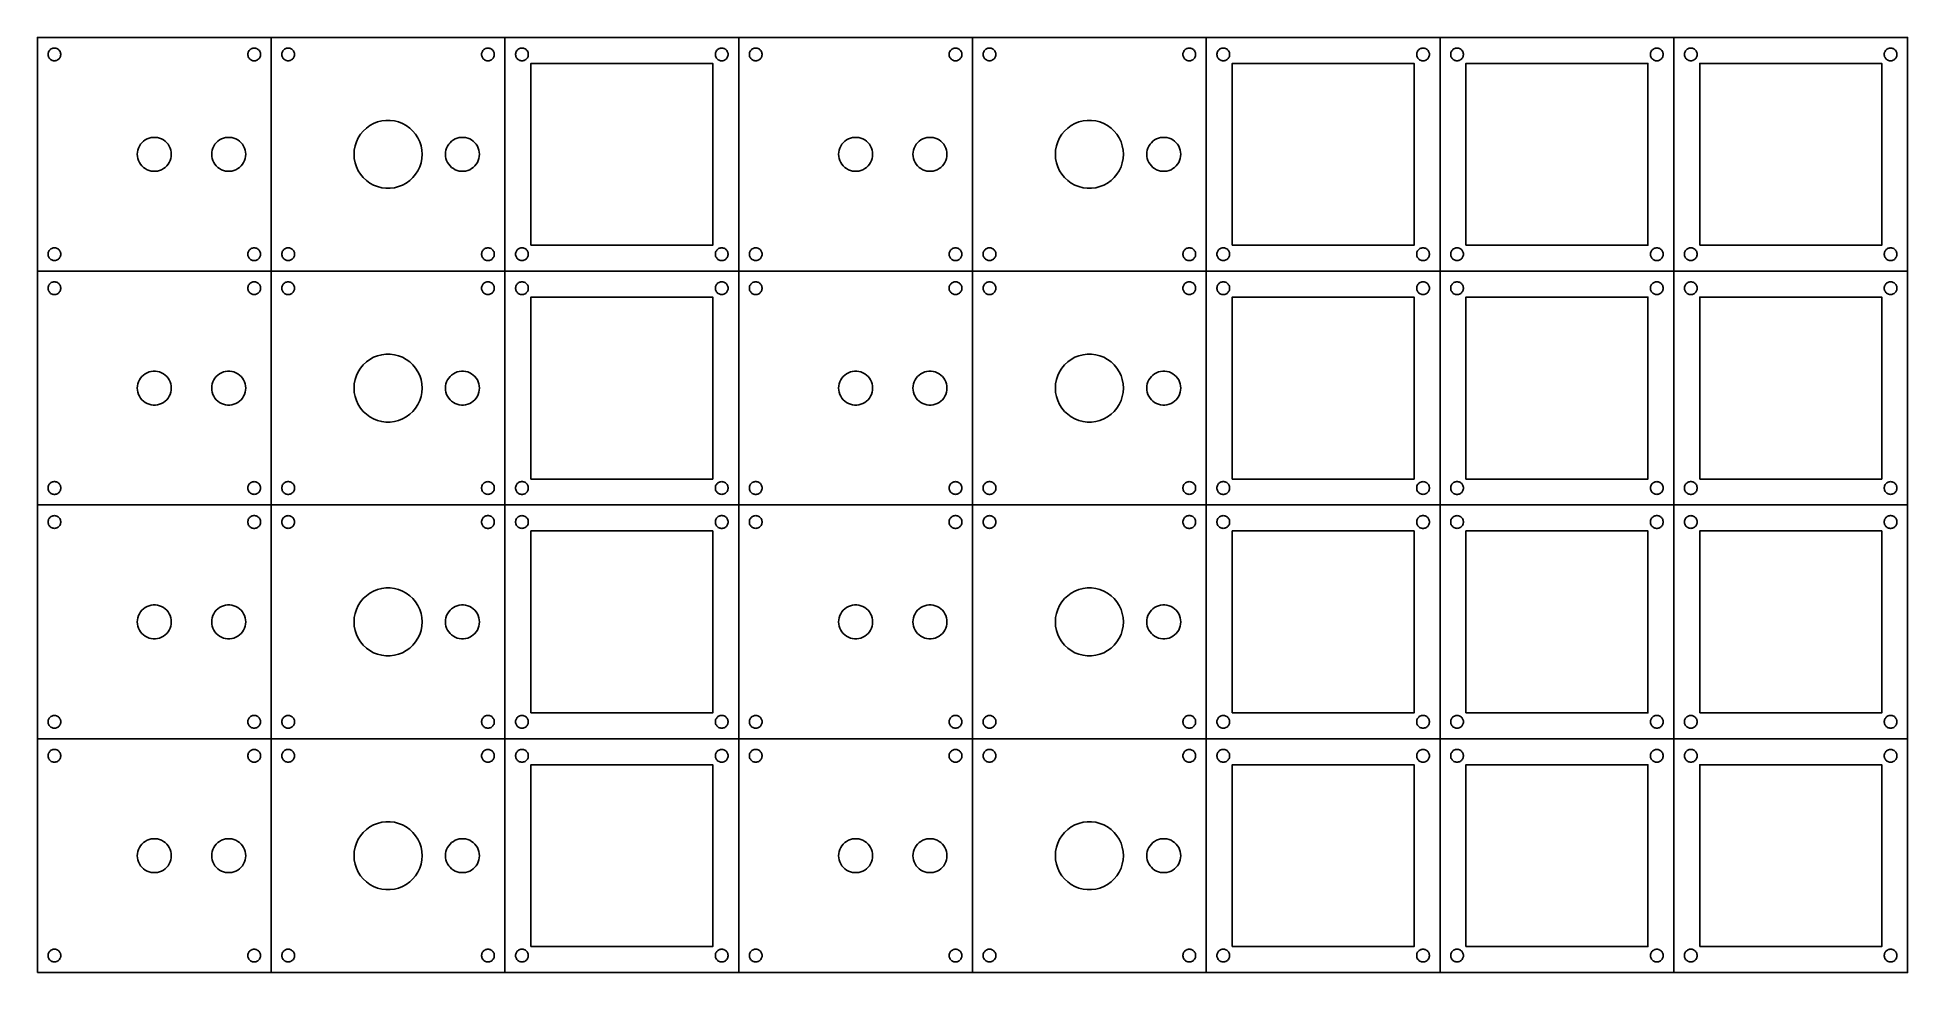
# Model space of a CAD drawing. Extents: x 0 to 440, y 0 to 220.
import ezdxf

# ---------------------------------------------------------------- set-up
doc = ezdxf.new("R2010")
doc.units = 0
doc.layers.add('Layer_1', color=7, linetype='CONTINUOUS')

msp = doc.modelspace()

# ---------------------------------------------------------------- linework, layer by layer
at = {"layer": 'Layer_1', "color": 7}
for points in [[(0.141111, 165.14111), (0.141111, 220.141107), (55.141111, 220.141107), (55.141111, 165.14111), (0.141111, 165.14111)], [(55.141111, 165.14111), (55.141111, 220.141107), (110.141111, 220.141107), (110.141111, 165.14111), (55.141111, 165.14111)], [(110.141111, 165.14111), (110.141111, 220.141107), (165.141111, 220.141107), (165.141111, 165.14111), (110.141111, 165.14111)], [(165.141111, 165.14111), (165.141111, 220.141107), (220.141111, 220.141107), (220.141111, 165.14111), (165.141111, 165.14111)], [(220.141111, 165.14111), (220.141111, 220.141107), (275.141111, 220.141107), (275.141111, 165.14111), (220.141111, 165.14111)], [(275.141111, 165.14111), (275.141111, 220.141107), (330.141112, 220.141107), (330.141112, 165.14111), (275.141111, 165.14111)], [(330.1411, 165.14111), (330.1411, 220.141107), (385.1411, 220.141107), (385.1411, 165.14111), (330.1411, 165.14111)], [(385.141103, 165.14111), (385.141103, 220.141107), (440.141103, 220.141107), (440.141103, 165.14111), (385.141103, 165.14111)], [(2.644111, 216.04711), (2.644111, 216.235109), (2.668111, 216.42211), (2.714111, 216.605108), (2.784111, 216.780109), (2.875112, 216.94511), (2.985111, 217.097109), (3.114111, 217.234108), (3.259111, 217.355108), (3.418111, 217.455108), (3.589111, 217.536108), (3.768111, 217.594108), (3.953112, 217.629109), (4.141111, 217.641104), (4.329111, 217.629115), (4.514111, 217.594108), (4.693111, 217.536108), (4.864111, 217.455108), (5.023111, 217.355108), (5.168111, 217.234108), (5.297111, 217.097109), (5.407111, 216.94511), (5.498111, 216.780109), (5.568112, 216.605108), (5.614111, 216.42211), (5.638112, 216.235109), (5.638111, 216.04711), (5.614111, 215.860109), (5.568112, 215.677108), (5.498111, 215.502108), (5.407111, 215.337109), (5.297111, 215.18511), (5.168111, 215.048108), (5.023111, 214.927108), (4.864111, 214.827108), (4.693111, 214.746108), (4.514111, 214.688108), (4.329111, 214.65311), (4.141111, 214.641115), (3.953112, 214.653104), (3.768111, 214.688108), (3.589111, 214.746108), (3.418111, 214.827108), (3.259111, 214.927108), (3.114111, 215.048108), (2.985111, 215.18511), (2.875112, 215.337109), (2.784111, 215.502108), (2.714111, 215.677108), (2.668111, 215.860109), (2.644111, 216.04711)], [(49.641111, 216.141109), (49.653106, 216.329109), (49.688112, 216.514108), (49.746112, 216.693108), (49.827113, 216.864109), (49.927112, 217.023107), (50.048112, 217.168108), (50.185111, 217.297109), (50.337111, 217.407108), (50.502112, 217.498107), (50.677112, 217.56811), (50.860111, 217.614109), (51.047111, 217.638098), (51.235111, 217.638109), (51.422111, 217.61412), (51.605113, 217.56811), (51.78011, 217.498107), (51.945111, 217.407108), (52.097111, 217.297109), (52.234113, 217.168108), (52.355112, 217.023107), (52.455112, 216.864109), (52.53611, 216.693108), (52.594112, 216.514108), (52.629111, 216.329109), (52.641105, 216.141109), (52.629116, 215.953107), (52.594112, 215.768108), (52.53611, 215.589108), (52.455112, 215.41811), (52.355112, 215.259109), (52.234113, 215.114108), (52.097111, 214.985107), (51.945111, 214.875109), (51.78011, 214.784109), (51.605113, 214.714109), (51.422111, 214.66811), (51.235111, 214.644121), (51.047111, 214.64411), (50.860111, 214.668099), (50.677112, 214.714109), (50.502112, 214.784109), (50.337111, 214.875109), (50.185111, 214.985107), (50.048112, 215.114108), (49.927112, 215.259109), (49.827113, 215.41811), (49.746112, 215.589108), (49.688112, 215.768108), (49.653111, 215.953107), (49.641117, 216.141109)], [(57.644111, 216.04711), (57.644111, 216.235109), (57.668111, 216.42211), (57.714111, 216.605108), (57.784111, 216.780109), (57.875111, 216.94511), (57.985111, 217.097109), (58.114111, 217.234108), (58.259111, 217.355108), (58.418111, 217.455108), (58.589111, 217.536108), (58.768111, 217.594108), (58.953111, 217.629109), (59.141111, 217.641104), (59.329111, 217.629115), (59.514111, 217.594108), (59.693111, 217.536108), (59.864111, 217.455108), (60.023111, 217.355108), (60.168111, 217.234108), (60.297111, 217.097109), (60.407111, 216.94511), (60.498111, 216.780109), (60.568111, 216.605108), (60.614111, 216.42211), (60.638111, 216.235109), (60.638111, 216.04711), (60.614111, 215.860109), (60.568111, 215.677108), (60.498111, 215.502108), (60.407111, 215.337109), (60.297111, 215.18511), (60.168111, 215.048108), (60.023111, 214.927108), (59.864111, 214.827108), (59.693111, 214.746108), (59.514111, 214.688108), (59.329111, 214.65311), (59.141111, 214.641115), (58.953111, 214.653104), (58.768111, 214.688108), (58.589111, 214.746108), (58.418111, 214.827108), (58.259111, 214.927108), (58.114111, 215.048108), (57.985111, 215.18511), (57.875111, 215.337109), (57.784111, 215.502108), (57.714111, 215.677108), (57.668111, 215.860109), (57.644111, 216.04711)], [(104.641111, 216.141109), (104.653105, 216.329109), (104.688112, 216.514108), (104.746112, 216.693108), (104.827112, 216.864109), (104.927112, 217.023107), (105.048112, 217.168108), (105.185111, 217.297109), (105.33711, 217.407108), (105.502112, 217.498107), (105.677112, 217.56811), (105.860111, 217.614109), (106.047111, 217.638098), (106.235111, 217.638109), (106.422111, 217.61412), (106.605112, 217.56811), (106.78011, 217.498107), (106.945111, 217.407108), (107.09711, 217.297109), (107.234112, 217.168108), (107.355112, 217.023107), (107.455112, 216.864109), (107.53611, 216.693108), (107.594112, 216.514108), (107.629111, 216.329109), (107.641105, 216.141109), (107.629116, 215.953107), (107.594112, 215.768108), (107.53611, 215.589108), (107.455112, 215.41811), (107.355112, 215.259109), (107.234112, 215.114108), (107.09711, 214.985107), (106.945111, 214.875109), (106.78011, 214.784109), (106.605112, 214.714109), (106.422111, 214.66811), (106.235111, 214.644121), (106.047111, 214.64411), (105.860111, 214.668099), (105.677112, 214.714109), (105.502112, 214.784109), (105.33711, 214.875109), (105.185111, 214.985107), (105.048112, 215.114108), (104.927112, 215.259109), (104.827112, 215.41811), (104.746112, 215.589108), (104.688112, 215.768108), (104.653111, 215.953107), (104.641117, 216.141109)], [(112.644111, 216.04711), (112.644111, 216.235109), (112.668111, 216.42211), (112.714111, 216.605108), (112.784111, 216.780109), (112.875111, 216.94511), (112.985111, 217.097109), (113.114111, 217.234108), (113.259111, 217.355108), (113.418111, 217.455108), (113.589111, 217.536108), (113.768111, 217.594108), (113.953111, 217.629109), (114.141111, 217.641104), (114.329111, 217.629115), (114.514111, 217.594108), (114.693111, 217.536108), (114.864111, 217.455108), (115.023111, 217.355108), (115.168111, 217.234108), (115.297111, 217.097109), (115.407111, 216.94511), (115.498111, 216.780109), (115.568111, 216.605108), (115.614111, 216.42211), (115.638112, 216.235109), (115.638111, 216.04711), (115.614111, 215.860109), (115.568111, 215.677108), (115.498111, 215.502108), (115.407111, 215.337109), (115.297111, 215.18511), (115.168111, 215.048108), (115.023111, 214.927108), (114.864111, 214.827108), (114.693111, 214.746108), (114.514111, 214.688108), (114.329111, 214.65311), (114.141111, 214.641115), (113.953111, 214.653104), (113.768111, 214.688108), (113.589111, 214.746108), (113.418111, 214.827108), (113.259111, 214.927108), (113.114111, 215.048108), (112.985111, 215.18511), (112.875111, 215.337109), (112.784111, 215.502108), (112.714111, 215.677108), (112.668111, 215.860109), (112.644111, 216.04711)], [(159.641111, 216.141109), (159.653105, 216.329109), (159.688112, 216.514108), (159.746112, 216.693108), (159.827112, 216.864109), (159.927112, 217.023107), (160.048112, 217.168108), (160.185111, 217.297109), (160.337111, 217.407108), (160.502112, 217.498107), (160.677112, 217.56811), (160.860111, 217.614109), (161.047111, 217.638098), (161.235111, 217.638109), (161.422111, 217.61412), (161.605112, 217.56811), (161.78011, 217.498107), (161.945111, 217.407108), (162.09711, 217.297109), (162.234112, 217.168108), (162.355112, 217.023107), (162.455112, 216.864109), (162.53611, 216.693108), (162.594112, 216.514108), (162.629111, 216.329109), (162.641105, 216.141109), (162.629116, 215.953107), (162.594112, 215.768108), (162.53611, 215.589108), (162.455112, 215.41811), (162.355112, 215.259109), (162.234112, 215.114108), (162.09711, 214.985107), (161.945111, 214.875109), (161.78011, 214.784109), (161.605112, 214.714109), (161.422111, 214.66811), (161.235111, 214.644121), (161.047111, 214.64411), (160.860111, 214.668099), (160.677112, 214.714109), (160.502112, 214.784109), (160.337111, 214.875109), (160.185111, 214.985107), (160.048112, 215.114108), (159.927112, 215.259109), (159.827112, 215.41811), (159.746112, 215.589108), (159.688112, 215.768108), (159.653111, 215.953107), (159.641117, 216.141109)], [(167.644111, 216.04711), (167.644111, 216.235109), (167.668111, 216.42211), (167.714111, 216.605108), (167.784111, 216.780109), (167.875111, 216.94511), (167.985111, 217.097109), (168.114111, 217.234108), (168.259111, 217.355108), (168.418111, 217.455108), (168.589111, 217.536108), (168.768111, 217.594108), (168.953111, 217.629109), (169.141111, 217.641104), (169.329111, 217.629115), (169.514111, 217.594108), (169.693111, 217.536108), (169.864111, 217.455108), (170.023111, 217.355108), (170.168111, 217.234108), (170.297111, 217.097109), (170.407111, 216.94511), (170.498111, 216.780109), (170.568111, 216.605108), (170.614111, 216.42211), (170.638112, 216.235109), (170.638111, 216.04711), (170.614111, 215.860109), (170.568111, 215.677108), (170.498111, 215.502108), (170.407111, 215.337109), (170.297111, 215.18511), (170.168111, 215.048108), (170.023111, 214.927108), (169.864111, 214.827108), (169.693111, 214.746108), (169.514111, 214.688108), (169.329111, 214.65311), (169.141111, 214.641115), (168.953111, 214.653104), (168.768111, 214.688108), (168.589111, 214.746108), (168.418111, 214.827108), (168.259111, 214.927108), (168.114111, 215.048108), (167.985111, 215.18511), (167.875111, 215.337109), (167.784111, 215.502108), (167.714111, 215.677108), (167.668111, 215.860109), (167.644111, 216.04711)], [(214.641111, 216.141109), (214.653106, 216.329109), (214.688112, 216.514108), (214.746112, 216.693108), (214.827112, 216.864109), (214.927112, 217.023107), (215.048112, 217.168108), (215.185111, 217.297109), (215.337111, 217.407108), (215.502112, 217.498107), (215.677112, 217.56811), (215.860111, 217.614109), (216.047111, 217.638098), (216.235111, 217.638109), (216.422111, 217.61412), (216.605112, 217.56811), (216.78011, 217.498107), (216.945111, 217.407108), (217.09711, 217.297109), (217.234112, 217.168108), (217.355112, 217.023107), (217.455112, 216.864109), (217.53611, 216.693108), (217.594112, 216.514108), (217.629111, 216.329109), (217.641105, 216.141109), (217.629116, 215.953107), (217.594112, 215.768108), (217.53611, 215.589108), (217.455112, 215.41811), (217.355112, 215.259109), (217.234112, 215.114108), (217.09711, 214.985107), (216.945111, 214.875109), (216.78011, 214.784109), (216.605112, 214.714109), (216.422111, 214.66811), (216.235111, 214.644121), (216.047111, 214.64411), (215.860111, 214.668099), (215.677112, 214.714109), (215.502112, 214.784109), (215.337111, 214.875109), (215.185111, 214.985107), (215.048112, 215.114108), (214.927112, 215.259109), (214.827112, 215.41811), (214.746112, 215.589108), (214.688112, 215.768108), (214.653111, 215.953107), (214.641117, 216.141109)], [(222.644111, 216.04711), (222.644111, 216.235109), (222.668111, 216.42211), (222.714111, 216.605108), (222.784111, 216.780109), (222.875111, 216.94511), (222.985111, 217.097109), (223.114111, 217.234108), (223.259111, 217.355108), (223.418111, 217.455108), (223.589111, 217.536108), (223.768111, 217.594108), (223.953111, 217.629109), (224.141111, 217.641104), (224.329111, 217.629115), (224.514111, 217.594108), (224.693111, 217.536108), (224.864111, 217.455108), (225.023111, 217.355108), (225.168111, 217.234108), (225.297111, 217.097109), (225.407111, 216.94511), (225.498111, 216.780109), (225.568112, 216.605108), (225.614111, 216.42211), (225.638112, 216.235109), (225.638111, 216.04711), (225.614111, 215.860109), (225.568112, 215.677108), (225.498111, 215.502108), (225.407111, 215.337109), (225.297111, 215.18511), (225.168111, 215.048108), (225.023111, 214.927108), (224.864111, 214.827108), (224.693111, 214.746108), (224.514111, 214.688108), (224.329111, 214.65311), (224.141111, 214.641115), (223.953111, 214.653104), (223.768111, 214.688108), (223.589111, 214.746108), (223.418111, 214.827108), (223.259111, 214.927108), (223.114111, 215.048108), (222.985111, 215.18511), (222.875111, 215.337109), (222.784111, 215.502108), (222.714111, 215.677108), (222.668111, 215.860109), (222.644111, 216.04711)], [(269.641111, 216.141109), (269.653106, 216.329109), (269.688112, 216.514108), (269.746112, 216.693108), (269.827113, 216.864109), (269.927112, 217.023107), (270.048112, 217.168108), (270.185111, 217.297109), (270.337111, 217.407108), (270.502112, 217.498107), (270.677112, 217.56811), (270.860111, 217.614109), (271.047111, 217.638098), (271.235111, 217.638109), (271.422111, 217.61412), (271.605113, 217.56811), (271.78011, 217.498107), (271.945111, 217.407108), (272.097111, 217.297109), (272.234112, 217.168108), (272.355112, 217.023107), (272.455112, 216.864109), (272.53611, 216.693108), (272.594112, 216.514108), (272.629111, 216.329109), (272.641105, 216.141109), (272.629116, 215.953107), (272.594112, 215.768108), (272.53611, 215.589108), (272.455112, 215.41811), (272.355112, 215.259109), (272.234112, 215.114108), (272.097111, 214.985107), (271.945111, 214.875109), (271.78011, 214.784109), (271.605113, 214.714109), (271.422111, 214.66811), (271.235111, 214.644121), (271.047111, 214.64411), (270.860111, 214.668099), (270.677112, 214.714109), (270.502112, 214.784109), (270.337111, 214.875109), (270.185111, 214.985107), (270.048112, 215.114108), (269.927112, 215.259109), (269.827113, 215.41811), (269.746112, 215.589108), (269.688112, 215.768108), (269.653111, 215.953107), (269.641117, 216.141109)], [(277.644112, 216.04711), (277.644112, 216.235109), (277.668111, 216.42211), (277.714111, 216.605108), (277.784112, 216.780109), (277.875112, 216.94511), (277.985111, 217.097109), (278.114111, 217.234108), (278.259111, 217.355108), (278.418111, 217.455108), (278.589111, 217.536108), (278.768112, 217.594108), (278.953112, 217.629109), (279.141111, 217.641104), (279.329111, 217.629115), (279.514111, 217.594108), (279.693111, 217.536108), (279.864111, 217.455108), (280.023111, 217.355108), (280.168112, 217.234108), (280.297111, 217.097109), (280.407111, 216.94511), (280.498111, 216.780109), (280.568112, 216.605108), (280.614112, 216.42211), (280.638112, 216.235109), (280.638111, 216.04711), (280.614111, 215.860109), (280.568112, 215.677108), (280.498111, 215.502108), (280.407111, 215.337109), (280.297111, 215.18511), (280.168112, 215.048108), (280.023111, 214.927108), (279.864111, 214.827108), (279.693111, 214.746108), (279.514111, 214.688108), (279.329111, 214.65311), (279.141111, 214.641115), (278.953112, 214.653104), (278.768112, 214.688108), (278.589111, 214.746108), (278.418111, 214.827108), (278.259111, 214.927108), (278.114111, 215.048108), (277.985111, 215.18511), (277.875112, 215.337109), (277.784112, 215.502108), (277.714111, 215.677108), (277.668111, 215.860109), (277.644112, 216.04711)], [(324.641111, 216.141109), (324.653106, 216.329109), (324.688113, 216.514108), (324.746112, 216.693108), (324.827113, 216.864109), (324.927112, 217.023107), (325.048112, 217.168108), (325.185111, 217.297109), (325.337111, 217.407108), (325.502112, 217.498107), (325.677112, 217.56811), (325.860111, 217.614109), (326.047111, 217.638098), (326.235111, 217.638109), (326.422111, 217.61412), (326.605113, 217.56811), (326.78011, 217.498107), (326.945111, 217.407108), (327.097111, 217.297109), (327.234113, 217.168108), (327.355113, 217.023107), (327.455112, 216.864109), (327.53611, 216.693108), (327.594112, 216.514108), (327.629111, 216.329109), (327.641105, 216.141109), (327.629116, 215.953107), (327.594112, 215.768108), (327.53611, 215.589108), (327.455112, 215.41811), (327.355113, 215.259109), (327.234113, 215.114108), (327.097111, 214.985107), (326.945111, 214.875109), (326.78011, 214.784109), (326.605113, 214.714109), (326.422111, 214.66811), (326.235111, 214.644121), (326.047111, 214.64411), (325.860111, 214.668099), (325.677112, 214.714109), (325.502112, 214.784109), (325.337111, 214.875109), (325.185111, 214.985107), (325.048112, 215.114108), (324.927112, 215.259109), (324.827113, 215.41811), (324.746112, 215.589108), (324.688113, 215.768108), (324.653111, 215.953107), (324.641117, 216.141109)], [(332.6441, 216.04711), (332.6441, 216.235109), (332.6681, 216.42211), (332.7141, 216.605108), (332.7841, 216.780109), (332.8751, 216.94511), (332.9851, 217.097109), (333.1141, 217.234108), (333.2591, 217.355108), (333.4181, 217.455108), (333.5891, 217.536108), (333.7681, 217.594108), (333.9531, 217.629109), (334.1411, 217.641104), (334.3291, 217.629115), (334.5141, 217.594108), (334.6931, 217.536108), (334.8641, 217.455108), (335.0231, 217.355108), (335.1681, 217.234108), (335.2971, 217.097109), (335.4071, 216.94511), (335.4981, 216.780109), (335.5681, 216.605108), (335.6141, 216.42211), (335.6381, 216.235109), (335.6381, 216.04711), (335.6141, 215.860109), (335.5681, 215.677108), (335.4981, 215.502108), (335.4071, 215.337109), (335.2971, 215.18511), (335.1681, 215.048108), (335.0231, 214.927108), (334.8641, 214.827108), (334.6931, 214.746108), (334.5141, 214.688108), (334.3291, 214.65311), (334.1411, 214.641115), (333.9531, 214.653104), (333.7681, 214.688108), (333.5891, 214.746108), (333.4181, 214.827108), (333.2591, 214.927108), (333.1141, 215.048108), (332.9851, 215.18511), (332.8751, 215.337109), (332.7841, 215.502108), (332.7141, 215.677108), (332.6681, 215.860109), (332.6441, 216.04711)], [(379.6411, 216.141109), (379.653094, 216.329109), (379.688101, 216.514108), (379.746101, 216.693108), (379.827101, 216.864109), (379.927101, 217.023107), (380.048101, 217.168108), (380.1851, 217.297109), (380.3371, 217.407108), (380.502101, 217.498107), (380.677101, 217.56811), (380.8601, 217.614109), (381.0471, 217.638098), (381.2351, 217.638109), (381.4221, 217.61412), (381.605101, 217.56811), (381.780099, 217.498107), (381.9451, 217.407108), (382.097099, 217.297109), (382.234101, 217.168108), (382.355101, 217.023107), (382.455101, 216.864109), (382.536099, 216.693108), (382.594101, 216.514108), (382.6291, 216.329109), (382.641094, 216.141109), (382.629105, 215.953107), (382.594101, 215.768108), (382.536099, 215.589108), (382.455101, 215.41811), (382.355101, 215.259109), (382.234101, 215.114108), (382.097099, 214.985107), (381.9451, 214.875109), (381.780099, 214.784109), (381.605101, 214.714109), (381.4221, 214.66811), (381.2351, 214.644121), (381.0471, 214.64411), (380.8601, 214.668099), (380.677101, 214.714109), (380.502101, 214.784109), (380.3371, 214.875109), (380.1851, 214.985107), (380.048101, 215.114108), (379.927101, 215.259109), (379.827101, 215.41811), (379.746101, 215.589108), (379.688101, 215.768108), (379.6531, 215.953107), (379.641106, 216.141109)], [(387.644103, 216.04711), (387.644103, 216.235109), (387.668103, 216.42211), (387.714103, 216.605108), (387.784103, 216.780109), (387.875103, 216.94511), (387.985103, 217.097109), (388.114103, 217.234108), (388.259103, 217.355108), (388.418103, 217.455108), (388.589103, 217.536108), (388.768103, 217.594108), (388.953103, 217.629109), (389.141103, 217.641104), (389.329103, 217.629115), (389.514103, 217.594108), (389.693103, 217.536108), (389.864103, 217.455108), (390.023103, 217.355108), (390.168103, 217.234108), (390.297103, 217.097109), (390.407103, 216.94511), (390.498103, 216.780109), (390.568103, 216.605108), (390.614103, 216.42211), (390.638103, 216.235109), (390.638103, 216.04711), (390.614103, 215.860109), (390.568103, 215.677108), (390.498103, 215.502108), (390.407103, 215.337109), (390.297103, 215.18511), (390.168103, 215.048108), (390.023103, 214.927108), (389.864103, 214.827108), (389.693103, 214.746108), (389.514103, 214.688108), (389.329103, 214.65311), (389.141103, 214.641115), (388.953103, 214.653104), (388.768103, 214.688108), (388.589103, 214.746108), (388.418103, 214.827108), (388.259103, 214.927108), (388.114103, 215.048108), (387.985103, 215.18511), (387.875103, 215.337109), (387.784103, 215.502108), (387.714103, 215.677108), (387.668103, 215.860109), (387.644103, 216.04711)], [(434.641103, 216.141109), (434.653097, 216.329109), (434.688104, 216.514108), (434.746104, 216.693108), (434.827104, 216.864109), (434.927104, 217.023107), (435.048104, 217.168108), (435.185103, 217.297109), (435.337102, 217.407108), (435.502104, 217.498107), (435.677104, 217.56811), (435.860103, 217.614109), (436.047103, 217.638098), (436.235102, 217.638109), (436.422103, 217.61412), (436.605104, 217.56811), (436.780102, 217.498107), (436.945103, 217.407108), (437.097102, 217.297109), (437.234104, 217.168108), (437.355104, 217.023107), (437.455104, 216.864109), (437.536102, 216.693108), (437.594104, 216.514108), (437.629102, 216.329109), (437.641097, 216.141109), (437.629108, 215.953107), (437.594104, 215.768108), (437.536102, 215.589108), (437.455104, 215.41811), (437.355104, 215.259109), (437.234104, 215.114108), (437.097102, 214.985107), (436.945103, 214.875109), (436.780102, 214.784109), (436.605104, 214.714109), (436.422103, 214.66811), (436.235102, 214.644121), (436.047103, 214.64411), (435.860103, 214.668099), (435.677104, 214.714109), (435.502104, 214.784109), (435.337102, 214.875109), (435.185103, 214.985107), (435.048104, 215.114108), (434.927104, 215.259109), (434.827104, 215.41811), (434.746104, 215.589108), (434.688104, 215.768108), (434.653103, 215.953107), (434.641109, 216.141109)], [(116.241111, 171.241117), (116.241111, 214.041108), (159.041112, 214.041108), (159.041112, 171.241117), (116.241111, 171.241117)], [(281.241111, 171.241117), (281.241111, 214.041108), (324.041112, 214.041108), (324.041112, 171.241117), (281.241111, 171.241117)], [(336.2411, 171.241117), (336.2411, 214.041108), (379.041101, 214.041108), (379.041101, 171.241117), (336.2411, 171.241117)], [(391.241103, 171.241117), (391.241103, 214.041108), (434.041104, 214.041108), (434.041104, 171.241117), (391.241103, 171.241117)], [(74.641111, 192.641108), (74.704111, 193.644109), (74.892111, 194.631108), (75.203111, 195.586109), (75.631111, 196.49511), (76.169111, 197.343108), (76.809111, 198.117109), (77.542111, 198.805107), (78.354111, 199.396109), (79.235111, 199.880108), (80.169111, 200.249108), (81.142111, 200.499109), (82.139111, 200.625107), (83.143111, 200.625107), (84.140111, 200.499109), (85.113111, 200.249108), (86.047112, 199.880108), (86.928111, 199.396109), (87.740112, 198.805107), (88.473111, 198.117109), (89.113112, 197.343108), (89.651112, 196.49511), (90.07911, 195.586109), (90.390111, 194.631108), (90.57811, 193.644109), (90.641111, 192.641108), (90.57811, 191.638108), (90.390111, 190.651109), (90.07911, 189.696108), (89.651112, 188.787107), (89.113112, 187.939108), (88.473111, 187.165108), (87.740112, 186.47711), (86.928111, 185.886108), (86.047112, 185.402108), (85.113111, 185.033109), (84.140111, 184.783108), (83.143111, 184.65711), (82.139111, 184.65711), (81.142111, 184.783108), (80.169111, 185.033109), (79.235111, 185.402108), (78.354111, 185.886108), (77.542111, 186.47711), (76.809111, 187.165108), (76.169111, 187.939108), (75.631111, 188.787107), (75.203111, 189.696108), (74.892111, 190.651109), (74.704111, 191.638108), (74.641111, 192.641108)], [(239.641111, 192.641108), (239.704112, 193.644109), (239.892111, 194.631108), (240.203111, 195.586109), (240.631111, 196.49511), (241.169111, 197.343108), (241.809111, 198.117109), (242.542111, 198.805107), (243.354111, 199.396109), (244.235111, 199.880108), (245.169111, 200.249108), (246.142112, 200.499109), (247.139111, 200.625107), (248.143111, 200.625107), (249.140111, 200.499109), (250.113111, 200.249108), (251.047112, 199.880108), (251.928111, 199.396109), (252.740112, 198.805107), (253.473111, 198.117109), (254.113112, 197.343108), (254.651112, 196.49511), (255.079111, 195.586109), (255.390111, 194.631108), (255.57811, 193.644109), (255.641111, 192.641108), (255.57811, 191.638108), (255.390111, 190.651109), (255.079111, 189.696108), (254.651112, 188.787107), (254.113112, 187.939108), (253.473111, 187.165108), (252.740112, 186.47711), (251.928111, 185.886108), (251.047112, 185.402108), (250.113111, 185.033109), (249.140111, 184.783108), (248.143111, 184.65711), (247.139111, 184.65711), (246.142112, 184.783108), (245.169111, 185.033109), (244.235111, 185.402108), (243.354111, 185.886108), (242.542111, 186.47711), (241.809111, 187.165108), (241.169111, 187.939108), (240.631111, 188.787107), (240.203111, 189.696108), (239.892111, 190.651109), (239.704112, 191.638108), (239.641111, 192.641108)], [(23.641112, 192.641108), (23.673111, 193.142109), (23.767111, 193.636108), (23.922111, 194.113109), (24.136112, 194.568108), (24.405111, 194.992107), (24.725111, 195.379107), (25.091111, 195.723108), (25.498111, 196.018109), (25.938111, 196.260109), (26.405111, 196.445108), (26.891112, 196.570107), (27.390111, 196.633108), (27.892111, 196.633108), (28.391113, 196.570107), (28.877111, 196.445108), (29.344112, 196.260109), (29.784111, 196.018109), (30.191112, 195.723108), (30.557112, 195.379107), (30.877112, 194.992107), (31.146112, 194.568108), (31.36011, 194.113109), (31.515112, 193.636108), (31.609112, 193.142109), (31.64111, 192.641108), (31.609112, 192.140108), (31.515112, 191.646109), (31.36011, 191.169108), (31.146112, 190.714109), (30.877112, 190.29011), (30.557112, 189.90311), (30.191112, 189.559109), (29.784111, 189.264108), (29.344112, 189.022108), (28.877111, 188.837108), (28.391113, 188.712109), (27.892111, 188.649109), (27.390111, 188.649109), (26.891112, 188.712109), (26.405111, 188.837108), (25.938111, 189.022108), (25.498111, 189.264108), (25.091111, 189.559109), (24.725111, 189.90311), (24.405111, 190.29011), (24.136112, 190.714109), (23.922111, 191.169108), (23.767111, 191.646109), (23.673111, 192.140108), (23.641112, 192.641108)], [(41.141111, 192.641108), (41.173112, 193.142109), (41.267112, 193.636108), (41.422111, 194.113109), (41.636112, 194.568108), (41.905112, 194.992107), (42.22511, 195.379107), (42.591113, 195.723108), (42.998111, 196.018109), (43.438112, 196.260109), (43.905111, 196.445108), (44.391112, 196.570107), (44.890112, 196.633108), (45.392112, 196.633108), (45.891112, 196.570107), (46.377112, 196.445108), (46.844111, 196.260109), (47.284113, 196.018109), (47.691111, 195.723108), (48.057111, 195.379107), (48.377111, 194.992107), (48.646111, 194.568108), (48.860112, 194.113109), (49.015111, 193.636108), (49.109111, 193.142109), (49.141112, 192.641108), (49.109111, 192.140108), (49.015111, 191.646109), (48.860112, 191.169108), (48.646111, 190.714109), (48.377111, 190.29011), (48.057111, 189.90311), (47.691111, 189.559109), (47.284113, 189.264108), (46.844111, 189.022108), (46.377112, 188.837108), (45.891112, 188.712109), (45.392112, 188.649109), (44.890112, 188.649109), (44.391112, 188.712109), (43.905111, 188.837108), (43.438112, 189.022108), (42.998111, 189.264108), (42.591113, 189.559109), (42.22511, 189.90311), (41.905112, 190.29011), (41.636112, 190.714109), (41.422111, 191.169108), (41.267112, 191.646109), (41.173112, 192.140108), (41.141111, 192.641108)], [(96.141111, 192.641108), (96.173112, 193.142109), (96.267112, 193.636108), (96.422111, 194.113109), (96.636112, 194.568108), (96.905112, 194.992107), (97.22511, 195.379107), (97.591112, 195.723108), (97.998111, 196.018109), (98.438112, 196.260109), (98.905111, 196.445108), (99.391112, 196.570107), (99.890112, 196.633108), (100.392111, 196.633108), (100.891111, 196.570107), (101.377112, 196.445108), (101.844111, 196.260109), (102.284112, 196.018109), (102.691111, 195.723108), (103.057111, 195.379107), (103.377111, 194.992107), (103.646111, 194.568108), (103.860112, 194.113109), (104.015111, 193.636108), (104.109111, 193.142109), (104.141112, 192.641108), (104.109111, 192.140108), (104.015111, 191.646109), (103.860112, 191.169108), (103.646111, 190.714109), (103.377111, 190.29011), (103.057111, 189.90311), (102.691111, 189.559109), (102.284112, 189.264108), (101.844111, 189.022108), (101.377112, 188.837108), (100.891111, 188.712109), (100.392111, 188.649109), (99.890112, 188.649109), (99.391112, 188.712109), (98.905111, 188.837108), (98.438112, 189.022108), (97.998111, 189.264108), (97.591112, 189.559109), (97.22511, 189.90311), (96.905112, 190.29011), (96.636112, 190.714109), (96.422111, 191.169108), (96.267112, 191.646109), (96.173112, 192.140108), (96.141111, 192.641108)], [(188.641111, 192.641108), (188.673111, 193.142109), (188.767111, 193.636108), (188.922111, 194.113109), (189.136111, 194.568108), (189.405111, 194.992107), (189.725111, 195.379107), (190.091111, 195.723108), (190.498111, 196.018109), (190.938111, 196.260109), (191.405111, 196.445108), (191.891111, 196.570107), (192.390111, 196.633108), (192.892111, 196.633108), (193.391113, 196.570107), (193.877111, 196.445108), (194.344112, 196.260109), (194.784111, 196.018109), (195.191112, 195.723108), (195.557112, 195.379107), (195.877112, 194.992107), (196.146112, 194.568108), (196.36011, 194.113109), (196.515112, 193.636108), (196.609112, 193.142109), (196.64111, 192.641108), (196.609112, 192.140108), (196.515112, 191.646109), (196.36011, 191.169108), (196.146112, 190.714109), (195.877112, 190.29011), (195.557112, 189.90311), (195.191112, 189.559109), (194.784111, 189.264108), (194.344112, 189.022108), (193.877111, 188.837108), (193.391113, 188.712109), (192.892111, 188.649109), (192.390111, 188.649109), (191.891111, 188.712109), (191.405111, 188.837108), (190.938111, 189.022108), (190.498111, 189.264108), (190.091111, 189.559109), (189.725111, 189.90311), (189.405111, 190.29011), (189.136111, 190.714109), (188.922111, 191.169108), (188.767111, 191.646109), (188.673111, 192.140108), (188.641111, 192.641108)], [(206.141111, 192.641108), (206.173112, 193.142109), (206.267112, 193.636108), (206.422111, 194.113109), (206.636112, 194.568108), (206.905112, 194.992107), (207.22511, 195.379107), (207.591112, 195.723108), (207.998111, 196.018109), (208.438112, 196.260109), (208.905111, 196.445108), (209.391112, 196.570107), (209.890112, 196.633108), (210.392112, 196.633108), (210.891112, 196.570107), (211.377112, 196.445108), (211.844111, 196.260109), (212.284112, 196.018109), (212.691111, 195.723108), (213.057111, 195.379107), (213.377111, 194.992107), (213.646111, 194.568108), (213.860112, 194.113109), (214.015111, 193.636108), (214.109111, 193.142109), (214.141112, 192.641108), (214.109111, 192.140108), (214.015111, 191.646109), (213.860112, 191.169108), (213.646111, 190.714109), (213.377111, 190.29011), (213.057111, 189.90311), (212.691111, 189.559109), (212.284112, 189.264108), (211.844111, 189.022108), (211.377112, 188.837108), (210.891112, 188.712109), (210.392112, 188.649109), (209.890112, 188.649109), (209.391112, 188.712109), (208.905111, 188.837108), (208.438112, 189.022108), (207.998111, 189.264108), (207.591112, 189.559109), (207.22511, 189.90311), (206.905112, 190.29011), (206.636112, 190.714109), (206.422111, 191.169108), (206.267112, 191.646109), (206.173112, 192.140108), (206.141111, 192.641108)], [(261.141111, 192.641108), (261.173112, 193.142109), (261.267112, 193.636108), (261.422111, 194.113109), (261.636112, 194.568108), (261.905112, 194.992107), (262.22511, 195.379107), (262.591113, 195.723108), (262.998111, 196.018109), (263.438112, 196.260109), (263.905111, 196.445108), (264.391112, 196.570107), (264.890112, 196.633108), (265.392112, 196.633108), (265.891112, 196.570107), (266.377112, 196.445108), (266.844111, 196.260109), (267.284113, 196.018109), (267.691111, 195.723108), (268.057111, 195.379107), (268.377111, 194.992107), (268.646111, 194.568108), (268.860112, 194.113109), (269.015111, 193.636108), (269.109111, 193.142109), (269.141112, 192.641108), (269.109111, 192.140108), (269.015111, 191.646109), (268.860112, 191.169108), (268.646111, 190.714109), (268.377111, 190.29011), (268.057111, 189.90311), (267.691111, 189.559109), (267.284113, 189.264108), (266.844111, 189.022108), (266.377112, 188.837108), (265.891112, 188.712109), (265.392112, 188.649109), (264.890112, 188.649109), (264.391112, 188.712109), (263.905111, 188.837108), (263.438112, 189.022108), (262.998111, 189.264108), (262.591113, 189.559109), (262.22511, 189.90311), (261.905112, 190.29011), (261.636112, 190.714109), (261.422111, 191.169108), (261.267112, 191.646109), (261.173112, 192.140108), (261.141111, 192.641108)], [(2.641111, 169.141102), (2.653111, 169.329118), (2.688111, 169.514115), (2.746111, 169.6931), (2.827111, 169.864099), (2.927112, 170.023103), (3.048111, 170.168108), (3.185111, 170.297112), (3.337111, 170.407094), (3.502111, 170.498111), (3.677111, 170.568102), (3.860111, 170.614104), (4.047111, 170.638093), (4.235111, 170.638121), (4.422111, 170.614132), (4.605111, 170.568102), (4.780112, 170.498111), (4.945111, 170.407094), (5.097111, 170.297112), (5.234111, 170.168108), (5.355111, 170.023103), (5.455111, 169.864099), (5.536111, 169.6931), (5.594112, 169.514115), (5.629111, 169.329118), (5.641111, 169.141102), (5.629111, 168.953114), (5.594112, 168.768117), (5.536111, 168.589103), (5.455111, 168.418105), (5.355111, 168.259101), (5.234111, 168.114095), (5.097111, 167.98512), (4.945111, 167.875109), (4.780112, 167.784121), (4.605111, 167.714102), (4.422111, 167.668099), (4.235111, 167.64411), (4.047111, 167.64411), (3.860111, 167.668099), (3.677111, 167.714102), (3.502111, 167.784121), (3.337111, 167.875109), (3.185111, 167.98512), (3.048111, 168.114095), (2.927112, 168.259101), (2.827111, 168.418105), (2.746111, 168.589103), (2.688111, 168.768117), (2.653111, 168.953114), (2.641111, 169.141102)], [(49.644111, 169.047122), (49.644111, 169.23511), (49.6681, 169.42211), (49.714111, 169.605103), (49.78411, 169.780109), (49.87511, 169.945096), (49.985112, 170.097101), (50.11411, 170.23412), (50.25911, 170.355109), (50.418111, 170.4551), (50.589113, 170.536098), (50.768112, 170.594095), (50.953111, 170.629118), (51.141111, 170.641254)], [(50.953111, 167.653113), (50.768112, 167.688109), (50.589113, 167.746106), (50.418111, 167.827103), (50.25911, 167.927095), (50.11411, 168.048112), (49.985112, 168.185102), (49.87511, 168.337107), (49.78411, 168.502094), (49.714111, 168.6771), (49.668111, 168.860121), (49.644122, 169.047122)], [(51.141111, 167.641119), (50.953111, 167.653254)], [(51.141111, 170.641113), (51.329111, 170.628977)], [(51.329111, 170.629118), (51.51411, 170.594095), (51.693112, 170.536098), (51.864111, 170.4551), (52.023112, 170.355109), (52.168112, 170.23412), (52.29711, 170.097101), (52.407112, 169.945096), (52.498112, 169.780109), (52.568111, 169.605103), (52.614111, 169.42211), (52.6381, 169.23511), (52.638111, 169.047122), (52.614122, 168.860121), (52.568111, 168.6771), (52.498112, 168.502094), (52.407112, 168.337107), (52.29711, 168.185102), (52.168112, 168.048112), (52.023112, 167.927095), (51.864111, 167.827103), (51.693112, 167.746106), (51.51411, 167.688109), (51.329111, 167.653113), (51.141111, 167.640978)], [(57.641111, 169.141102), (57.653111, 169.329118), (57.688111, 169.514115), (57.746111, 169.6931), (57.827111, 169.864099), (57.927111, 170.023103), (58.048111, 170.168108), (58.185111, 170.297112), (58.337111, 170.407094), (58.502111, 170.498111), (58.677111, 170.568102), (58.860111, 170.614104), (59.047111, 170.638093), (59.235111, 170.638121), (59.422111, 170.614132), (59.605111, 170.568102), (59.780111, 170.498111), (59.945111, 170.407094), (60.097111, 170.297112), (60.234111, 170.168108), (60.355111, 170.023103), (60.455111, 169.864099), (60.536111, 169.6931), (60.594111, 169.514115), (60.629111, 169.329118), (60.641111, 169.141102), (60.629111, 168.953114), (60.594111, 168.768117), (60.536111, 168.589103), (60.455111, 168.418105), (60.355111, 168.259101), (60.234111, 168.114095), (60.097111, 167.98512), (59.945111, 167.875109), (59.780111, 167.784121), (59.605111, 167.714102), (59.422111, 167.668099), (59.235111, 167.64411), (59.047111, 167.64411), (58.860111, 167.668099), (58.677111, 167.714102), (58.502111, 167.784121), (58.337111, 167.875109), (58.185111, 167.98512), (58.048111, 168.114095), (57.927111, 168.259101), (57.827111, 168.418105), (57.746111, 168.589103), (57.688111, 168.768117), (57.653111, 168.953114), (57.641111, 169.141102)], [(104.644111, 169.047122), (104.644111, 169.23511), (104.6681, 169.42211), (104.714111, 169.605103), (104.78411, 169.780109), (104.87511, 169.945096), (104.985112, 170.097101), (105.11411, 170.23412), (105.25911, 170.355109), (105.418111, 170.4551), (105.589112, 170.536098), (105.768112, 170.594095), (105.953111, 170.629118), (106.141111, 170.641254)], [(105.953111, 167.653113), (105.768112, 167.688109), (105.589112, 167.746106), (105.418111, 167.827103), (105.25911, 167.927095), (105.11411, 168.048112), (104.985112, 168.185102), (104.87511, 168.337107), (104.78411, 168.502094), (104.714111, 168.6771), (104.668111, 168.860121), (104.644122, 169.047122)], [(106.141111, 167.641119), (105.953111, 167.653254)], [(106.141111, 170.641113), (106.32911, 170.628977)], [(106.32911, 170.629118), (106.51411, 170.594095), (106.693112, 170.536098), (106.86411, 170.4551), (107.023112, 170.355109), (107.168112, 170.23412), (107.29711, 170.097101), (107.407112, 169.945096), (107.498111, 169.780109), (107.568111, 169.605103), (107.61411, 169.42211), (107.638099, 169.23511), (107.638111, 169.047122), (107.614122, 168.860121), (107.568111, 168.6771), (107.498111, 168.502094), (107.407112, 168.337107), (107.29711, 168.185102), (107.168112, 168.048112), (107.023112, 167.927095), (106.86411, 167.827103), (106.693112, 167.746106), (106.51411, 167.688109), (106.32911, 167.653113), (106.141111, 167.640978)], [(112.641111, 169.141102), (112.653111, 169.329118), (112.688111, 169.514115), (112.746111, 169.6931), (112.827111, 169.864099), (112.927111, 170.023103), (113.048111, 170.168108), (113.185111, 170.297112), (113.337111, 170.407094), (113.502111, 170.498111), (113.677111, 170.568102), (113.860111, 170.614104), (114.047111, 170.638093), (114.235111, 170.638121), (114.422111, 170.614132), (114.605111, 170.568102), (114.780111, 170.498111), (114.945111, 170.407094), (115.097111, 170.297112), (115.234111, 170.168108), (115.355111, 170.023103), (115.455111, 169.864099), (115.536111, 169.6931), (115.594111, 169.514115), (115.629111, 169.329118), (115.641111, 169.141102), (115.629111, 168.953114), (115.594111, 168.768117), (115.536111, 168.589103), (115.455111, 168.418105), (115.355111, 168.259101), (115.234111, 168.114095), (115.097111, 167.98512), (114.945111, 167.875109), (114.780111, 167.784121), (114.605111, 167.714102), (114.422111, 167.668099), (114.235111, 167.64411), (114.047111, 167.64411), (113.860111, 167.668099), (113.677111, 167.714102), (113.502111, 167.784121), (113.337111, 167.875109), (113.185111, 167.98512), (113.048111, 168.114095), (112.927111, 168.259101), (112.827111, 168.418105), (112.746111, 168.589103), (112.688111, 168.768117), (112.653111, 168.953114), (112.641111, 169.141102)], [(159.644111, 169.047122), (159.644111, 169.23511), (159.6681, 169.42211), (159.714111, 169.605103), (159.78411, 169.780109), (159.87511, 169.945096), (159.985112, 170.097101), (160.11411, 170.23412), (160.25911, 170.355109), (160.418111, 170.4551), (160.589112, 170.536098), (160.768112, 170.594095), (160.953111, 170.629118), (161.141111, 170.641254)], [(160.953111, 167.653113), (160.768112, 167.688109), (160.589112, 167.746106), (160.418111, 167.827103), (160.25911, 167.927095), (160.11411, 168.048112), (159.985112, 168.185102), (159.87511, 168.337107), (159.78411, 168.502094), (159.714111, 168.6771), (159.668111, 168.860121), (159.644122, 169.047122)], [(161.141111, 167.641119), (160.953111, 167.653254)], [(161.141111, 170.641113), (161.32911, 170.628977)], [(161.32911, 170.629118), (161.51411, 170.594095), (161.693112, 170.536098), (161.864111, 170.4551), (162.023112, 170.355109), (162.168112, 170.23412), (162.29711, 170.097101), (162.407112, 169.945096), (162.498111, 169.780109), (162.568111, 169.605103), (162.61411, 169.42211), (162.638099, 169.23511), (162.638111, 169.047122), (162.614122, 168.860121), (162.568111, 168.6771), (162.498111, 168.502094), (162.407112, 168.337107), (162.29711, 168.185102), (162.168112, 168.048112), (162.023112, 167.927095), (161.864111, 167.827103), (161.693112, 167.746106), (161.51411, 167.688109), (161.32911, 167.653113), (161.141111, 167.640978)], [(167.641111, 169.141102), (167.653111, 169.329118), (167.688111, 169.514115), (167.746111, 169.6931), (167.827111, 169.864099), (167.927111, 170.023103), (168.048111, 170.168108), (168.185111, 170.297112), (168.337111, 170.407094), (168.502111, 170.498111), (168.677111, 170.568102), (168.860111, 170.614104), (169.047111, 170.638093), (169.235111, 170.638121), (169.422111, 170.614132), (169.605111, 170.568102), (169.780111, 170.498111), (169.945111, 170.407094), (170.097111, 170.297112), (170.234111, 170.168108), (170.355111, 170.023103), (170.455111, 169.864099), (170.536111, 169.6931), (170.594111, 169.514115), (170.629111, 169.329118), (170.641111, 169.141102), (170.629111, 168.953114), (170.594111, 168.768117), (170.536111, 168.589103), (170.455111, 168.418105), (170.355111, 168.259101), (170.234111, 168.114095), (170.097111, 167.98512), (169.945111, 167.875109), (169.780111, 167.784121), (169.605111, 167.714102), (169.422111, 167.668099), (169.235111, 167.64411), (169.047111, 167.64411), (168.860111, 167.668099), (168.677111, 167.714102), (168.502111, 167.784121), (168.337111, 167.875109), (168.185111, 167.98512), (168.048111, 168.114095), (167.927111, 168.259101), (167.827111, 168.418105), (167.746111, 168.589103), (167.688111, 168.768117), (167.653111, 168.953114), (167.641111, 169.141102)], [(214.644111, 169.047122), (214.644111, 169.23511), (214.6681, 169.42211), (214.714111, 169.605103), (214.78411, 169.780109), (214.87511, 169.945096), (214.985112, 170.097101), (215.11411, 170.23412), (215.25911, 170.355109), (215.418111, 170.4551), (215.589112, 170.536098), (215.768112, 170.594095), (215.953111, 170.629118), (216.141111, 170.641254)], [(215.953111, 167.653113), (215.768112, 167.688109), (215.589112, 167.746106), (215.418111, 167.827103), (215.25911, 167.927095), (215.11411, 168.048112), (214.985112, 168.185102), (214.87511, 168.337107), (214.78411, 168.502094), (214.714111, 168.6771), (214.668111, 168.860121), (214.644122, 169.047122)], [(216.141111, 167.641119), (215.953111, 167.653254)], [(216.141111, 170.641113), (216.32911, 170.628977)], [(216.32911, 170.629118), (216.51411, 170.594095), (216.693112, 170.536098), (216.864111, 170.4551), (217.023112, 170.355109), (217.168112, 170.23412), (217.29711, 170.097101), (217.407112, 169.945096), (217.498112, 169.780109), (217.568111, 169.605103), (217.614111, 169.42211), (217.638099, 169.23511), (217.638111, 169.047122), (217.614122, 168.860121), (217.568111, 168.6771), (217.498112, 168.502094), (217.407112, 168.337107), (217.29711, 168.185102), (217.168112, 168.048112), (217.023112, 167.927095), (216.864111, 167.827103), (216.693112, 167.746106), (216.51411, 167.688109), (216.32911, 167.653113), (216.141111, 167.640978)], [(222.641111, 169.141102), (222.653111, 169.329118), (222.688111, 169.514115), (222.746111, 169.6931), (222.827111, 169.864099), (222.927112, 170.023103), (223.048111, 170.168108), (223.185111, 170.297112), (223.337111, 170.407094), (223.502111, 170.498111), (223.677111, 170.568102), (223.860111, 170.614104), (224.047111, 170.638093), (224.235111, 170.638121), (224.422111, 170.614132), (224.605111, 170.568102), (224.780111, 170.498111), (224.945111, 170.407094), (225.097111, 170.297112), (225.234111, 170.168108), (225.355111, 170.023103), (225.455111, 169.864099), (225.536111, 169.6931), (225.594112, 169.514115), (225.629111, 169.329118), (225.641111, 169.141102), (225.629111, 168.953114), (225.594112, 168.768117), (225.536111, 168.589103), (225.455111, 168.418105), (225.355111, 168.259101), (225.234111, 168.114095), (225.097111, 167.98512), (224.945111, 167.875109), (224.780111, 167.784121), (224.605111, 167.714102), (224.422111, 167.668099), (224.235111, 167.64411), (224.047111, 167.64411), (223.860111, 167.668099), (223.677111, 167.714102), (223.502111, 167.784121), (223.337111, 167.875109), (223.185111, 167.98512), (223.048111, 168.114095), (222.927112, 168.259101), (222.827111, 168.418105), (222.746111, 168.589103), (222.688111, 168.768117), (222.653111, 168.953114), (222.641111, 169.141102)], [(269.644111, 169.047122), (269.644111, 169.23511), (269.6681, 169.42211), (269.714111, 169.605103), (269.78411, 169.780109), (269.87511, 169.945096), (269.985112, 170.097101), (270.11411, 170.23412), (270.25911, 170.355109), (270.418111, 170.4551), (270.589113, 170.536098), (270.768112, 170.594095), (270.953111, 170.629118), (271.141111, 170.641254)], [(270.953111, 167.653113), (270.768112, 167.688109), (270.589113, 167.746106), (270.418111, 167.827103), (270.25911, 167.927095), (270.11411, 168.048112), (269.985112, 168.185102), (269.87511, 168.337107), (269.78411, 168.502094), (269.714111, 168.6771), (269.668111, 168.860121), (269.644122, 169.047122)], [(271.141111, 167.641119), (270.953111, 167.653254)], [(271.141111, 170.641113), (271.32911, 170.628977)], [(271.32911, 170.629118), (271.51411, 170.594095), (271.693112, 170.536098), (271.864111, 170.4551), (272.023112, 170.355109), (272.168112, 170.23412), (272.29711, 170.097101), (272.407112, 169.945096), (272.498112, 169.780109), (272.568111, 169.605103), (272.614111, 169.42211), (272.638099, 169.23511), (272.638111, 169.047122), (272.614122, 168.860121), (272.568111, 168.6771), (272.498112, 168.502094), (272.407112, 168.337107), (272.29711, 168.185102), (272.168112, 168.048112), (272.023112, 167.927095), (271.864111, 167.827103), (271.693112, 167.746106), (271.51411, 167.688109), (271.32911, 167.653113), (271.141111, 167.640978)], [(277.641112, 169.141102), (277.653111, 169.329118), (277.688111, 169.514115), (277.746111, 169.6931), (277.827111, 169.864099), (277.927112, 170.023103), (278.048112, 170.168108), (278.185112, 170.297112), (278.337111, 170.407094), (278.502111, 170.498111), (278.677111, 170.568102), (278.860111, 170.614104), (279.047111, 170.638093), (279.235111, 170.638121), (279.422112, 170.614132), (279.605111, 170.568102), (279.780112, 170.498111), (279.945111, 170.407094), (280.097111, 170.297112), (280.234111, 170.168108), (280.355111, 170.023103), (280.455111, 169.864099), (280.536112, 169.6931), (280.594112, 169.514115), (280.629111, 169.329118), (280.641111, 169.141102), (280.629111, 168.953114), (280.594112, 168.768117), (280.536112, 168.589103), (280.455111, 168.418105), (280.355111, 168.259101), (280.234111, 168.114095), (280.097111, 167.98512), (279.945111, 167.875109), (279.780112, 167.784121), (279.605111, 167.714102), (279.422112, 167.668099), (279.235111, 167.64411), (279.047111, 167.64411), (278.860111, 167.668099), (278.677111, 167.714102), (278.502111, 167.784121), (278.337111, 167.875109), (278.185112, 167.98512), (278.048112, 168.114095), (277.927112, 168.259101), (277.827111, 168.418105), (277.746111, 168.589103), (277.688111, 168.768117), (277.653111, 168.953114), (277.641112, 169.141102)], [(324.644111, 169.047122), (324.644111, 169.23511), (324.6681, 169.42211), (324.714111, 169.605103), (324.78411, 169.780109), (324.87511, 169.945096), (324.985112, 170.097101), (325.11411, 170.23412), (325.25911, 170.355109), (325.418111, 170.4551), (325.589113, 170.536098), (325.768112, 170.594095), (325.953112, 170.629118), (326.141111, 170.641254)], [(325.953112, 167.653113), (325.768112, 167.688109), (325.589113, 167.746106), (325.418111, 167.827103), (325.25911, 167.927095), (325.11411, 168.048112), (324.985112, 168.185102), (324.87511, 168.337107), (324.78411, 168.502094), (324.714111, 168.6771), (324.668111, 168.860121), (324.644123, 169.047122)], [(326.141111, 167.641119), (325.953112, 167.653254)], [(326.141111, 170.641113), (326.329111, 170.628977)], [(326.329111, 170.629118), (326.51411, 170.594095), (326.693112, 170.536098), (326.864111, 170.4551), (327.023112, 170.355109), (327.168112, 170.23412), (327.29711, 170.097101), (327.407112, 169.945096), (327.498112, 169.780109), (327.568111, 169.605103), (327.614111, 169.42211), (327.6381, 169.23511), (327.638111, 169.047122), (327.614122, 168.860121), (327.568111, 168.6771), (327.498112, 168.502094), (327.407112, 168.337107), (327.29711, 168.185102), (327.168112, 168.048112), (327.023112, 167.927095), (326.864111, 167.827103), (326.693112, 167.746106), (326.51411, 167.688109), (326.329111, 167.653113), (326.141111, 167.640978)], [(332.6411, 169.141102), (332.6531, 169.329118), (332.6881, 169.514115), (332.7461, 169.6931), (332.8271, 169.864099), (332.9271, 170.023103), (333.0481, 170.168108), (333.1851, 170.297112), (333.3371, 170.407094), (333.5021, 170.498111), (333.6771, 170.568102), (333.8601, 170.614104), (334.0471, 170.638093), (334.2351, 170.638121), (334.4221, 170.614132), (334.6051, 170.568102), (334.7801, 170.498111), (334.9451, 170.407094), (335.0971, 170.297112), (335.2341, 170.168108), (335.3551, 170.023103), (335.4551, 169.864099), (335.5361, 169.6931), (335.5941, 169.514115), (335.6291, 169.329118), (335.6411, 169.141102), (335.6291, 168.953114), (335.5941, 168.768117), (335.5361, 168.589103), (335.4551, 168.418105), (335.3551, 168.259101), (335.2341, 168.114095), (335.0971, 167.98512), (334.9451, 167.875109), (334.7801, 167.784121), (334.6051, 167.714102), (334.4221, 167.668099), (334.2351, 167.64411), (334.0471, 167.64411), (333.8601, 167.668099), (333.6771, 167.714102), (333.5021, 167.784121), (333.3371, 167.875109), (333.1851, 167.98512), (333.0481, 168.114095), (332.9271, 168.259101), (332.8271, 168.418105), (332.7461, 168.589103), (332.6881, 168.768117), (332.6531, 168.953114), (332.6411, 169.141102)], [(379.6441, 169.047122), (379.6441, 169.23511), (379.668089, 169.42211), (379.7141, 169.605103), (379.784099, 169.780109), (379.875099, 169.945096), (379.985101, 170.097101), (380.114099, 170.23412), (380.259099, 170.355109), (380.4181, 170.4551), (380.589101, 170.536098), (380.768101, 170.594095), (380.9531, 170.629118), (381.1411, 170.641254)], [(380.9531, 167.653113), (380.768101, 167.688109), (380.589101, 167.746106), (380.4181, 167.827103), (380.259099, 167.927095), (380.114099, 168.048112), (379.985101, 168.185102), (379.875099, 168.337107), (379.784099, 168.502094), (379.7141, 168.6771), (379.6681, 168.860121), (379.644111, 169.047122)], [(381.1411, 167.641119), (380.9531, 167.653254)], [(381.1411, 170.641113), (381.329099, 170.628977)], [(381.329099, 170.629118), (381.514099, 170.594095), (381.693101, 170.536098), (381.8641, 170.4551), (382.023101, 170.355109), (382.168101, 170.23412), (382.297099, 170.097101), (382.407101, 169.945096), (382.4981, 169.780109), (382.5681, 169.605103), (382.614099, 169.42211), (382.638088, 169.23511), (382.6381, 169.047122), (382.614111, 168.860121), (382.5681, 168.6771), (382.4981, 168.502094), (382.407101, 168.337107), (382.297099, 168.185102), (382.168101, 168.048112), (382.023101, 167.927095), (381.8641, 167.827103), (381.693101, 167.746106), (381.514099, 167.688109), (381.329099, 167.653113), (381.1411, 167.640978)], [(387.641103, 169.141102), (387.653103, 169.329118), (387.688103, 169.514115), (387.746103, 169.6931), (387.827103, 169.864099), (387.927103, 170.023103), (388.048103, 170.168108), (388.185103, 170.297112), (388.337103, 170.407094), (388.502103, 170.498111), (388.677103, 170.568102), (388.860103, 170.614104), (389.047103, 170.638093), (389.235103, 170.638121), (389.422103, 170.614132), (389.605103, 170.568102), (389.780103, 170.498111), (389.945103, 170.407094), (390.097103, 170.297112), (390.234103, 170.168108), (390.355103, 170.023103), (390.455103, 169.864099), (390.536103, 169.6931), (390.594103, 169.514115), (390.629103, 169.329118), (390.641103, 169.141102), (390.629103, 168.953114), (390.594103, 168.768117), (390.536103, 168.589103), (390.455103, 168.418105), (390.355103, 168.259101), (390.234103, 168.114095), (390.097103, 167.98512), (389.945103, 167.875109), (389.780103, 167.784121), (389.605103, 167.714102), (389.422103, 167.668099), (389.235103, 167.64411), (389.047103, 167.64411), (388.860103, 167.668099), (388.677103, 167.714102), (388.502103, 167.784121), (388.337103, 167.875109), (388.185103, 167.98512), (388.048103, 168.114095), (387.927103, 168.259101), (387.827103, 168.418105), (387.746103, 168.589103), (387.688103, 168.768117), (387.653103, 168.953114), (387.641103, 169.141102)], [(434.644103, 169.047122), (434.644103, 169.23511), (434.668092, 169.42211), (434.714102, 169.605103), (434.784102, 169.780109), (434.875102, 169.945096), (434.985104, 170.097101), (435.114102, 170.23412), (435.259102, 170.355109), (435.418103, 170.4551), (435.589104, 170.536098), (435.768104, 170.594095), (435.953103, 170.629118), (436.141103, 170.641254)], [(435.953103, 167.653113), (435.768104, 167.688109), (435.589104, 167.746106), (435.418103, 167.827103), (435.259102, 167.927095), (435.114102, 168.048112), (434.985104, 168.185102), (434.875102, 168.337107), (434.784102, 168.502094), (434.714102, 168.6771), (434.668103, 168.860121), (434.644114, 169.047122)], [(436.141103, 167.641119), (435.953103, 167.653254)], [(436.141103, 170.641113), (436.329102, 170.628977)], [(436.329102, 170.629118), (436.514102, 170.594095), (436.693104, 170.536098), (436.864102, 170.4551), (437.023104, 170.355109), (437.168104, 170.23412), (437.297102, 170.097101), (437.407104, 169.945096), (437.498103, 169.780109), (437.568103, 169.605103), (437.614102, 169.42211), (437.638091, 169.23511), (437.638103, 169.047122), (437.614114, 168.860121), (437.568103, 168.6771), (437.498103, 168.502094), (437.407104, 168.337107), (437.297102, 168.185102), (437.168104, 168.048112), (437.023104, 167.927095), (436.864102, 167.827103), (436.693104, 167.746106), (436.514102, 167.688109), (436.329102, 167.653113), (436.141103, 167.640978)], [(0.141112, 110.141113), (0.141112, 165.14111), (55.141112, 165.14111), (55.141112, 110.141113), (0.141112, 110.141113)], [(55.141111, 110.141113), (55.141111, 165.14111), (110.141111, 165.14111), (110.141111, 110.141113), (55.141111, 110.141113)], [(110.141111, 110.141113), (110.141111, 165.14111), (165.141111, 165.14111), (165.141111, 110.141113), (110.141111, 110.141113)], [(165.141114, 110.141113), (165.141114, 165.14111), (220.141114, 165.14111), (220.141114, 110.141113), (165.141114, 110.141113)], [(220.141111, 110.141113), (220.141111, 165.14111), (275.141111, 165.14111), (275.141111, 110.141113), (220.141111, 110.141113)], [(275.141111, 110.141113), (275.141111, 165.14111), (330.141112, 165.14111), (330.141112, 110.141113), (275.141111, 110.141113)], [(330.1411, 110.141113), (330.1411, 165.14111), (385.1411, 165.14111), (385.1411, 110.141113), (330.1411, 110.141113)], [(385.141103, 110.141113), (385.141103, 165.14111), (440.141103, 165.14111), (440.141103, 110.141113), (385.141103, 110.141113)], [(2.644112, 161.047112), (2.644112, 161.235112), (2.668112, 161.422112), (2.714112, 161.605111), (2.784112, 161.780111), (2.875112, 161.945112), (2.985112, 162.097112), (3.114112, 162.234111), (3.259112, 162.355111), (3.418112, 162.455111), (3.589112, 162.536111), (3.768112, 162.594111), (3.953112, 162.629112), (4.141112, 162.641106), (4.329112, 162.629118), (4.514112, 162.594111), (4.693112, 162.536111), (4.864112, 162.455111), (5.023112, 162.355111), (5.168112, 162.234111), (5.297112, 162.097112), (5.407112, 161.945112), (5.498112, 161.780111), (5.568112, 161.605111), (5.614112, 161.422112), (5.638113, 161.235112), (5.638112, 161.047112), (5.614112, 160.860112), (5.568112, 160.677111), (5.498112, 160.50211), (5.407112, 160.337112), (5.297112, 160.185113), (5.168112, 160.048111), (5.023112, 159.927111), (4.864112, 159.827111), (4.693112, 159.74611), (4.514112, 159.688111), (4.329112, 159.653112), (4.141112, 159.641118), (3.953112, 159.653107), (3.768112, 159.688111), (3.589112, 159.74611), (3.418112, 159.827111), (3.259112, 159.927111), (3.114112, 160.048111), (2.985112, 160.185113), (2.875112, 160.337112), (2.784112, 160.50211), (2.714112, 160.677111), (2.668112, 160.860112), (2.644112, 161.047112)], [(49.641112, 161.141112), (49.653106, 161.329112), (49.688113, 161.514111), (49.746113, 161.693111), (49.827113, 161.864112), (49.927113, 162.02311), (50.048113, 162.16811), (50.185112, 162.297111), (50.337112, 162.40711), (50.502113, 162.49811), (50.677113, 162.568112), (50.860112, 162.614112), (51.047112, 162.638101), (51.235112, 162.638112), (51.422112, 162.614123), (51.605113, 162.568112), (51.780111, 162.49811), (51.945112, 162.40711), (52.097111, 162.297111), (52.234113, 162.16811), (52.355113, 162.02311), (52.455113, 161.864112), (52.536111, 161.693111), (52.594113, 161.514111), (52.629112, 161.329112), (52.641106, 161.141112), (52.629117, 160.95311), (52.594113, 160.76811), (52.536111, 160.589111), (52.455113, 160.418112), (52.355113, 160.259111), (52.234113, 160.114111), (52.097111, 159.98511), (51.945112, 159.875111), (51.780111, 159.784112), (51.605113, 159.714112), (51.422112, 159.668113), (51.235112, 159.644124), (51.047112, 159.644112), (50.860112, 159.668101), (50.677113, 159.714112), (50.502113, 159.784112), (50.337112, 159.875111), (50.185112, 159.98511), (50.048113, 160.114111), (49.927113, 160.259111), (49.827113, 160.418112), (49.746113, 160.589111), (49.688113, 160.76811), (49.653112, 160.95311), (49.641118, 161.141112)], [(57.644111, 161.047112), (57.644111, 161.235112), (57.668111, 161.422112), (57.714111, 161.605111), (57.784111, 161.780111), (57.875111, 161.945112), (57.985111, 162.097112), (58.114111, 162.234111), (58.259111, 162.355111), (58.418111, 162.455111), (58.589111, 162.536111), (58.768111, 162.594111), (58.953111, 162.629112), (59.141111, 162.641106), (59.329111, 162.629118), (59.514111, 162.594111), (59.693111, 162.536111), (59.864111, 162.455111), (60.023111, 162.355111), (60.168111, 162.234111), (60.297111, 162.097112), (60.407111, 161.945112), (60.498111, 161.780111), (60.568111, 161.605111), (60.614111, 161.422112), (60.638111, 161.235112), (60.638111, 161.047112), (60.614111, 160.860112), (60.568111, 160.677111), (60.498111, 160.50211), (60.407111, 160.337112), (60.297111, 160.185113), (60.168111, 160.048111), (60.023111, 159.927111), (59.864111, 159.827111), (59.693111, 159.74611), (59.514111, 159.688111), (59.329111, 159.653112), (59.141111, 159.641118), (58.953111, 159.653107), (58.768111, 159.688111), (58.589111, 159.74611), (58.418111, 159.827111), (58.259111, 159.927111), (58.114111, 160.048111), (57.985111, 160.185113), (57.875111, 160.337112), (57.784111, 160.50211), (57.714111, 160.677111), (57.668111, 160.860112), (57.644111, 161.047112)], [(104.641111, 161.141112), (104.653105, 161.329112), (104.688112, 161.514111), (104.746112, 161.693111), (104.827112, 161.864112), (104.927112, 162.02311), (105.048112, 162.16811), (105.185111, 162.297111), (105.33711, 162.40711), (105.502112, 162.49811), (105.677112, 162.568112), (105.860111, 162.614112), (106.047111, 162.638101), (106.235111, 162.638112), (106.422111, 162.614123), (106.605112, 162.568112), (106.78011, 162.49811), (106.945111, 162.40711), (107.09711, 162.297111), (107.234112, 162.16811), (107.355112, 162.02311), (107.455112, 161.864112), (107.53611, 161.693111), (107.594112, 161.514111), (107.629111, 161.329112), (107.641105, 161.141112), (107.629116, 160.95311), (107.594112, 160.76811), (107.53611, 160.589111), (107.455112, 160.418112), (107.355112, 160.259111), (107.234112, 160.114111), (107.09711, 159.98511), (106.945111, 159.875111), (106.78011, 159.784112), (106.605112, 159.714112), (106.422111, 159.668113), (106.235111, 159.644124), (106.047111, 159.644112), (105.860111, 159.668101), (105.677112, 159.714112), (105.502112, 159.784112), (105.33711, 159.875111), (105.185111, 159.98511), (105.048112, 160.114111), (104.927112, 160.259111), (104.827112, 160.418112), (104.746112, 160.589111), (104.688112, 160.76811), (104.653111, 160.95311), (104.641117, 161.141112)], [(112.644111, 161.047112), (112.644111, 161.235112), (112.668111, 161.422112), (112.714111, 161.605111), (112.784111, 161.780111), (112.875111, 161.945112), (112.985111, 162.097112), (113.114111, 162.234111), (113.259111, 162.355111), (113.418111, 162.455111), (113.589111, 162.536111), (113.768111, 162.594111), (113.953111, 162.629112), (114.141111, 162.641106), (114.329111, 162.629118), (114.514111, 162.594111), (114.693111, 162.536111), (114.864111, 162.455111), (115.023111, 162.355111), (115.168111, 162.234111), (115.297111, 162.097112), (115.407111, 161.945112), (115.498111, 161.780111), (115.568111, 161.605111), (115.614111, 161.422112), (115.638112, 161.235112), (115.638111, 161.047112), (115.614111, 160.860112), (115.568111, 160.677111), (115.498111, 160.50211), (115.407111, 160.337112), (115.297111, 160.185113), (115.168111, 160.048111), (115.023111, 159.927111), (114.864111, 159.827111), (114.693111, 159.74611), (114.514111, 159.688111), (114.329111, 159.653112), (114.141111, 159.641118), (113.953111, 159.653107), (113.768111, 159.688111), (113.589111, 159.74611), (113.418111, 159.827111), (113.259111, 159.927111), (113.114111, 160.048111), (112.985111, 160.185113), (112.875111, 160.337112), (112.784111, 160.50211), (112.714111, 160.677111), (112.668111, 160.860112), (112.644111, 161.047112)], [(116.241111, 116.24112), (116.241111, 159.041111), (159.041112, 159.041111), (159.041112, 116.24112), (116.241111, 116.24112)], [(159.641111, 161.141112), (159.653105, 161.329112), (159.688112, 161.514111), (159.746112, 161.693111), (159.827112, 161.864112), (159.927112, 162.02311), (160.048112, 162.16811), (160.185111, 162.297111), (160.337111, 162.40711), (160.502112, 162.49811), (160.677112, 162.568112), (160.860111, 162.614112), (161.047111, 162.638101), (161.235111, 162.638112), (161.422111, 162.614123), (161.605112, 162.568112), (161.78011, 162.49811), (161.945111, 162.40711), (162.09711, 162.297111), (162.234112, 162.16811), (162.355112, 162.02311), (162.455112, 161.864112), (162.53611, 161.693111), (162.594112, 161.514111), (162.629111, 161.329112), (162.641105, 161.141112), (162.629116, 160.95311), (162.594112, 160.76811), (162.53611, 160.589111), (162.455112, 160.418112), (162.355112, 160.259111), (162.234112, 160.114111), (162.09711, 159.98511), (161.945111, 159.875111), (161.78011, 159.784112), (161.605112, 159.714112), (161.422111, 159.668113), (161.235111, 159.644124), (161.047111, 159.644112), (160.860111, 159.668101), (160.677112, 159.714112), (160.502112, 159.784112), (160.337111, 159.875111), (160.185111, 159.98511), (160.048112, 160.114111), (159.927112, 160.259111), (159.827112, 160.418112), (159.746112, 160.589111), (159.688112, 160.76811), (159.653111, 160.95311), (159.641117, 161.141112)], [(167.644114, 161.047112), (167.644114, 161.235112), (167.668114, 161.422112), (167.714114, 161.605111), (167.784114, 161.780111), (167.875114, 161.945112), (167.985114, 162.097112), (168.114114, 162.234111), (168.259114, 162.355111), (168.418114, 162.455111), (168.589114, 162.536111), (168.768114, 162.594111), (168.953114, 162.629112), (169.141114, 162.641106), (169.329114, 162.629118), (169.514114, 162.594111), (169.693114, 162.536111), (169.864114, 162.455111), (170.023114, 162.355111), (170.168114, 162.234111), (170.297114, 162.097112), (170.407114, 161.945112), (170.498114, 161.780111), (170.568114, 161.605111), (170.614114, 161.422112), (170.638114, 161.235112), (170.638114, 161.047112), (170.614114, 160.860112), (170.568114, 160.677111), (170.498114, 160.50211), (170.407114, 160.337112), (170.297114, 160.185113), (170.168114, 160.048111), (170.023114, 159.927111), (169.864114, 159.827111), (169.693114, 159.74611), (169.514114, 159.688111), (169.329114, 159.653112), (169.141114, 159.641118), (168.953114, 159.653107), (168.768114, 159.688111), (168.589114, 159.74611), (168.418114, 159.827111), (168.259114, 159.927111), (168.114114, 160.048111), (167.985114, 160.185113), (167.875114, 160.337112), (167.784114, 160.50211), (167.714114, 160.677111), (167.668114, 160.860112), (167.644114, 161.047112)], [(214.641114, 161.141112), (214.653108, 161.329112), (214.688115, 161.514111), (214.746115, 161.693111), (214.827115, 161.864112), (214.927115, 162.02311), (215.048115, 162.16811), (215.185114, 162.297111), (215.337113, 162.40711), (215.502115, 162.49811), (215.677115, 162.568112), (215.860114, 162.614112), (216.047114, 162.638101), (216.235113, 162.638112), (216.422114, 162.614123), (216.605115, 162.568112), (216.780113, 162.49811), (216.945114, 162.40711), (217.097113, 162.297111), (217.234115, 162.16811), (217.355115, 162.02311), (217.455115, 161.864112), (217.536113, 161.693111), (217.594115, 161.514111), (217.629113, 161.329112), (217.641108, 161.141112), (217.629119, 160.95311), (217.594115, 160.76811), (217.536113, 160.589111), (217.455115, 160.418112), (217.355115, 160.259111), (217.234115, 160.114111), (217.097113, 159.98511), (216.945114, 159.875111), (216.780113, 159.784112), (216.605115, 159.714112), (216.422114, 159.668113), (216.235113, 159.644124), (216.047114, 159.644112), (215.860114, 159.668101), (215.677115, 159.714112), (215.502115, 159.784112), (215.337113, 159.875111), (215.185114, 159.98511), (215.048115, 160.114111), (214.927115, 160.259111), (214.827115, 160.418112), (214.746115, 160.589111), (214.688115, 160.76811), (214.653114, 160.95311), (214.64112, 161.141112)], [(222.644111, 161.047112), (222.644111, 161.235112), (222.668111, 161.422112), (222.714111, 161.605111), (222.784111, 161.780111), (222.875111, 161.945112), (222.985111, 162.097112), (223.114111, 162.234111), (223.259111, 162.355111), (223.418111, 162.455111), (223.589111, 162.536111), (223.768111, 162.594111), (223.953111, 162.629112), (224.141111, 162.641106), (224.329111, 162.629118), (224.514111, 162.594111), (224.693111, 162.536111), (224.864111, 162.455111), (225.023111, 162.355111), (225.168111, 162.234111), (225.297111, 162.097112), (225.407111, 161.945112), (225.498111, 161.780111), (225.568112, 161.605111), (225.614111, 161.422112), (225.638112, 161.235112), (225.638111, 161.047112), (225.614111, 160.860112), (225.568112, 160.677111), (225.498111, 160.50211), (225.407111, 160.337112), (225.297111, 160.185113), (225.168111, 160.048111), (225.023111, 159.927111), (224.864111, 159.827111), (224.693111, 159.74611), (224.514111, 159.688111), (224.329111, 159.653112), (224.141111, 159.641118), (223.953111, 159.653107), (223.768111, 159.688111), (223.589111, 159.74611), (223.418111, 159.827111), (223.259111, 159.927111), (223.114111, 160.048111), (222.985111, 160.185113), (222.875111, 160.337112), (222.784111, 160.50211), (222.714111, 160.677111), (222.668111, 160.860112), (222.644111, 161.047112)], [(269.641111, 161.141112), (269.653106, 161.329112), (269.688112, 161.514111), (269.746112, 161.693111), (269.827113, 161.864112), (269.927112, 162.02311), (270.048112, 162.16811), (270.185111, 162.297111), (270.337111, 162.40711), (270.502112, 162.49811), (270.677112, 162.568112), (270.860111, 162.614112), (271.047111, 162.638101), (271.235111, 162.638112), (271.422111, 162.614123), (271.605113, 162.568112), (271.78011, 162.49811), (271.945111, 162.40711), (272.097111, 162.297111), (272.234112, 162.16811), (272.355112, 162.02311), (272.455112, 161.864112), (272.53611, 161.693111), (272.594112, 161.514111), (272.629111, 161.329112), (272.641105, 161.141112), (272.629116, 160.95311), (272.594112, 160.76811), (272.53611, 160.589111), (272.455112, 160.418112), (272.355112, 160.259111), (272.234112, 160.114111), (272.097111, 159.98511), (271.945111, 159.875111), (271.78011, 159.784112), (271.605113, 159.714112), (271.422111, 159.668113), (271.235111, 159.644124), (271.047111, 159.644112), (270.860111, 159.668101), (270.677112, 159.714112), (270.502112, 159.784112), (270.337111, 159.875111), (270.185111, 159.98511), (270.048112, 160.114111), (269.927112, 160.259111), (269.827113, 160.418112), (269.746112, 160.589111), (269.688112, 160.76811), (269.653111, 160.95311), (269.641117, 161.141112)], [(277.644112, 161.047112), (277.644112, 161.235112), (277.668111, 161.422112), (277.714111, 161.605111), (277.784112, 161.780111), (277.875112, 161.945112), (277.985111, 162.097112), (278.114111, 162.234111), (278.259111, 162.355111), (278.418111, 162.455111), (278.589111, 162.536111), (278.768112, 162.594111), (278.953112, 162.629112), (279.141111, 162.641106), (279.329111, 162.629118), (279.514111, 162.594111), (279.693111, 162.536111), (279.864111, 162.455111), (280.023111, 162.355111), (280.168112, 162.234111), (280.297111, 162.097112), (280.407111, 161.945112), (280.498111, 161.780111), (280.568112, 161.605111), (280.614112, 161.422112), (280.638112, 161.235112), (280.638111, 161.047112), (280.614111, 160.860112), (280.568112, 160.677111), (280.498111, 160.50211), (280.407111, 160.337112), (280.297111, 160.185113), (280.168112, 160.048111), (280.023111, 159.927111), (279.864111, 159.827111), (279.693111, 159.74611), (279.514111, 159.688111), (279.329111, 159.653112), (279.141111, 159.641118), (278.953112, 159.653107), (278.768112, 159.688111), (278.589111, 159.74611), (278.418111, 159.827111), (278.259111, 159.927111), (278.114111, 160.048111), (277.985111, 160.185113), (277.875112, 160.337112), (277.784112, 160.50211), (277.714111, 160.677111), (277.668111, 160.860112), (277.644112, 161.047112)], [(281.241111, 116.24112), (281.241111, 159.041111), (324.041112, 159.041111), (324.041112, 116.24112), (281.241111, 116.24112)], [(324.641111, 161.141112), (324.653106, 161.329112), (324.688113, 161.514111), (324.746112, 161.693111), (324.827113, 161.864112), (324.927112, 162.02311), (325.048112, 162.16811), (325.185111, 162.297111), (325.337111, 162.40711), (325.502112, 162.49811), (325.677112, 162.568112), (325.860111, 162.614112), (326.047111, 162.638101), (326.235111, 162.638112), (326.422111, 162.614123), (326.605113, 162.568112), (326.78011, 162.49811), (326.945111, 162.40711), (327.097111, 162.297111), (327.234113, 162.16811), (327.355113, 162.02311), (327.455112, 161.864112), (327.53611, 161.693111), (327.594112, 161.514111), (327.629111, 161.329112), (327.641105, 161.141112), (327.629116, 160.95311), (327.594112, 160.76811), (327.53611, 160.589111), (327.455112, 160.418112), (327.355113, 160.259111), (327.234113, 160.114111), (327.097111, 159.98511), (326.945111, 159.875111), (326.78011, 159.784112), (326.605113, 159.714112), (326.422111, 159.668113), (326.235111, 159.644124), (326.047111, 159.644112), (325.860111, 159.668101), (325.677112, 159.714112), (325.502112, 159.784112), (325.337111, 159.875111), (325.185111, 159.98511), (325.048112, 160.114111), (324.927112, 160.259111), (324.827113, 160.418112), (324.746112, 160.589111), (324.688113, 160.76811), (324.653111, 160.95311), (324.641117, 161.141112)], [(332.6441, 161.047112), (332.6441, 161.235112), (332.6681, 161.422112), (332.7141, 161.605111), (332.7841, 161.780111), (332.8751, 161.945112), (332.9851, 162.097112), (333.1141, 162.234111), (333.2591, 162.355111), (333.4181, 162.455111), (333.5891, 162.536111), (333.7681, 162.594111), (333.9531, 162.629112), (334.1411, 162.641106), (334.3291, 162.629118), (334.5141, 162.594111), (334.6931, 162.536111), (334.8641, 162.455111), (335.0231, 162.355111), (335.1681, 162.234111), (335.2971, 162.097112), (335.4071, 161.945112), (335.4981, 161.780111), (335.5681, 161.605111), (335.6141, 161.422112), (335.6381, 161.235112), (335.6381, 161.047112), (335.6141, 160.860112), (335.5681, 160.677111), (335.4981, 160.50211), (335.4071, 160.337112), (335.2971, 160.185113), (335.1681, 160.048111), (335.0231, 159.927111), (334.8641, 159.827111), (334.6931, 159.74611), (334.5141, 159.688111), (334.3291, 159.653112), (334.1411, 159.641118), (333.9531, 159.653107), (333.7681, 159.688111), (333.5891, 159.74611), (333.4181, 159.827111), (333.2591, 159.927111), (333.1141, 160.048111), (332.9851, 160.185113), (332.8751, 160.337112), (332.7841, 160.50211), (332.7141, 160.677111), (332.6681, 160.860112), (332.6441, 161.047112)], [(336.2411, 116.24112), (336.2411, 159.041111), (379.041101, 159.041111), (379.041101, 116.24112), (336.2411, 116.24112)], [(379.6411, 161.141112), (379.653094, 161.329112), (379.688101, 161.514111), (379.746101, 161.693111), (379.827101, 161.864112), (379.927101, 162.02311), (380.048101, 162.16811), (380.1851, 162.297111), (380.3371, 162.40711), (380.502101, 162.49811), (380.677101, 162.568112), (380.8601, 162.614112), (381.0471, 162.638101), (381.2351, 162.638112), (381.4221, 162.614123), (381.605101, 162.568112), (381.780099, 162.49811), (381.9451, 162.40711), (382.097099, 162.297111), (382.234101, 162.16811), (382.355101, 162.02311), (382.455101, 161.864112), (382.536099, 161.693111), (382.594101, 161.514111), (382.6291, 161.329112), (382.641094, 161.141112), (382.629105, 160.95311), (382.594101, 160.76811), (382.536099, 160.589111), (382.455101, 160.418112), (382.355101, 160.259111), (382.234101, 160.114111), (382.097099, 159.98511), (381.9451, 159.875111), (381.780099, 159.784112), (381.605101, 159.714112), (381.4221, 159.668113), (381.2351, 159.644124), (381.0471, 159.644112), (380.8601, 159.668101), (380.677101, 159.714112), (380.502101, 159.784112), (380.3371, 159.875111), (380.1851, 159.98511), (380.048101, 160.114111), (379.927101, 160.259111), (379.827101, 160.418112), (379.746101, 160.589111), (379.688101, 160.76811), (379.6531, 160.95311), (379.641106, 161.141112)], [(387.644103, 161.047112), (387.644103, 161.235112), (387.668103, 161.422112), (387.714103, 161.605111), (387.784103, 161.780111), (387.875103, 161.945112), (387.985103, 162.097112), (388.114103, 162.234111), (388.259103, 162.355111), (388.418103, 162.455111), (388.589103, 162.536111), (388.768103, 162.594111), (388.953103, 162.629112), (389.141103, 162.641106), (389.329103, 162.629118), (389.514103, 162.594111), (389.693103, 162.536111), (389.864103, 162.455111), (390.023103, 162.355111), (390.168103, 162.234111), (390.297103, 162.097112), (390.407103, 161.945112), (390.498103, 161.780111), (390.568103, 161.605111), (390.614103, 161.422112), (390.638103, 161.235112), (390.638103, 161.047112), (390.614103, 160.860112), (390.568103, 160.677111), (390.498103, 160.50211), (390.407103, 160.337112), (390.297103, 160.185113), (390.168103, 160.048111), (390.023103, 159.927111), (389.864103, 159.827111), (389.693103, 159.74611), (389.514103, 159.688111), (389.329103, 159.653112), (389.141103, 159.641118), (388.953103, 159.653107), (388.768103, 159.688111), (388.589103, 159.74611), (388.418103, 159.827111), (388.259103, 159.927111), (388.114103, 160.048111), (387.985103, 160.185113), (387.875103, 160.337112), (387.784103, 160.50211), (387.714103, 160.677111), (387.668103, 160.860112), (387.644103, 161.047112)], [(391.241103, 116.24112), (391.241103, 159.041111), (434.041104, 159.041111), (434.041104, 116.24112), (391.241103, 116.24112)], [(434.641103, 161.141112), (434.653097, 161.329112), (434.688104, 161.514111), (434.746104, 161.693111), (434.827104, 161.864112), (434.927104, 162.02311), (435.048104, 162.16811), (435.185103, 162.297111), (435.337102, 162.40711), (435.502104, 162.49811), (435.677104, 162.568112), (435.860103, 162.614112), (436.047103, 162.638101), (436.235102, 162.638112), (436.422103, 162.614123), (436.605104, 162.568112), (436.780102, 162.49811), (436.945103, 162.40711), (437.097102, 162.297111), (437.234104, 162.16811), (437.355104, 162.02311), (437.455104, 161.864112), (437.536102, 161.693111), (437.594104, 161.514111), (437.629102, 161.329112), (437.641097, 161.141112), (437.629108, 160.95311), (437.594104, 160.76811), (437.536102, 160.589111), (437.455104, 160.418112), (437.355104, 160.259111), (437.234104, 160.114111), (437.097102, 159.98511), (436.945103, 159.875111), (436.780102, 159.784112), (436.605104, 159.714112), (436.422103, 159.668113), (436.235102, 159.644124), (436.047103, 159.644112), (435.860103, 159.668101), (435.677104, 159.714112), (435.502104, 159.784112), (435.337102, 159.875111), (435.185103, 159.98511), (435.048104, 160.114111), (434.927104, 160.259111), (434.827104, 160.418112), (434.746104, 160.589111), (434.688104, 160.76811), (434.653103, 160.95311), (434.641109, 161.141112)], [(74.641111, 137.641111), (74.704111, 138.644112), (74.892111, 139.631111), (75.203111, 140.586111), (75.631111, 141.495112), (76.169111, 142.343111), (76.809111, 143.117111), (77.542111, 143.80511), (78.354111, 144.396111), (79.235111, 144.880111), (80.169111, 145.249111), (81.142111, 145.499112), (82.139111, 145.62511), (83.143111, 145.62511), (84.140111, 145.499112), (85.113111, 145.249111), (86.047112, 144.880111), (86.928111, 144.396111), (87.740112, 143.80511), (88.473111, 143.117111), (89.113112, 142.343111), (89.651112, 141.495112), (90.07911, 140.586111), (90.390111, 139.631111), (90.57811, 138.644112), (90.641111, 137.641111), (90.57811, 136.63811), (90.390111, 135.651112), (90.07911, 134.696111), (89.651112, 133.78711), (89.113112, 132.939111), (88.473111, 132.165111), (87.740112, 131.477113), (86.928111, 130.886111), (86.047112, 130.402111), (85.113111, 130.033111), (84.140111, 129.78311), (83.143111, 129.657112), (82.139111, 129.657112), (81.142111, 129.78311), (80.169111, 130.033111), (79.235111, 130.402111), (78.354111, 130.886111), (77.542111, 131.477113), (76.809111, 132.165111), (76.169111, 132.939111), (75.631111, 133.78711), (75.203111, 134.696111), (74.892111, 135.651112), (74.704111, 136.63811), (74.641111, 137.641111)], [(239.641111, 137.641111), (239.704112, 138.644112), (239.892111, 139.631111), (240.203111, 140.586111), (240.631111, 141.495112), (241.169111, 142.343111), (241.809111, 143.117111), (242.542111, 143.80511), (243.354111, 144.396111), (244.235111, 144.880111), (245.169111, 145.249111), (246.142112, 145.499112), (247.139111, 145.62511), (248.143111, 145.62511), (249.140111, 145.499112), (250.113111, 145.249111), (251.047112, 144.880111), (251.928111, 144.396111), (252.740112, 143.80511), (253.473111, 143.117111), (254.113112, 142.343111), (254.651112, 141.495112), (255.079111, 140.586111), (255.390111, 139.631111), (255.57811, 138.644112), (255.641111, 137.641111), (255.57811, 136.63811), (255.390111, 135.651112), (255.079111, 134.696111), (254.651112, 133.78711), (254.113112, 132.939111), (253.473111, 132.165111), (252.740112, 131.477113), (251.928111, 130.886111), (251.047112, 130.402111), (250.113111, 130.033111), (249.140111, 129.78311), (248.143111, 129.657112), (247.139111, 129.657112), (246.142112, 129.78311), (245.169111, 130.033111), (244.235111, 130.402111), (243.354111, 130.886111), (242.542111, 131.477113), (241.809111, 132.165111), (241.169111, 132.939111), (240.631111, 133.78711), (240.203111, 134.696111), (239.892111, 135.651112), (239.704112, 136.63811), (239.641111, 137.641111)], [(23.641112, 137.641111), (23.673112, 138.142112), (23.767112, 138.636111), (23.922112, 139.113112), (24.136112, 139.56811), (24.405112, 139.99211), (24.725112, 140.37911), (25.091112, 140.723111), (25.498112, 141.018112), (25.938112, 141.260112), (26.405112, 141.445111), (26.891112, 141.57011), (27.390112, 141.633111), (27.892112, 141.633111), (28.391114, 141.57011), (28.877112, 141.445111), (29.344113, 141.260112), (29.784112, 141.018112), (30.191113, 140.723111), (30.557113, 140.37911), (30.877113, 139.99211), (31.146113, 139.56811), (31.360111, 139.113112), (31.515113, 138.636111), (31.609113, 138.142112), (31.641111, 137.641111), (31.609113, 137.14011), (31.515113, 136.646111), (31.360111, 136.169111), (31.146113, 135.714112), (30.877113, 135.290113), (30.557113, 134.903113), (30.191113, 134.559112), (29.784112, 134.264111), (29.344113, 134.022111), (28.877112, 133.837111), (28.391114, 133.712112), (27.892112, 133.649112), (27.390112, 133.649112), (26.891112, 133.712112), (26.405112, 133.837111), (25.938112, 134.022111), (25.498112, 134.264111), (25.091112, 134.559112), (24.725112, 134.903113), (24.405112, 135.290113), (24.136112, 135.714112), (23.922112, 136.169111), (23.767112, 136.646111), (23.673112, 137.14011), (23.641112, 137.641111)], [(41.141112, 137.641111), (41.173113, 138.142112), (41.267113, 138.636111), (41.422112, 139.113112), (41.636113, 139.56811), (41.905113, 139.99211), (42.225111, 140.37911), (42.591113, 140.723111), (42.998112, 141.018112), (43.438113, 141.260112), (43.905112, 141.445111), (44.391113, 141.57011), (44.890113, 141.633111), (45.392113, 141.633111), (45.891112, 141.57011), (46.377113, 141.445111), (46.844112, 141.260112), (47.284113, 141.018112), (47.691112, 140.723111), (48.057112, 140.37911), (48.377112, 139.99211), (48.646112, 139.56811), (48.860113, 139.113112), (49.015112, 138.636111), (49.109112, 138.142112), (49.141113, 137.641111), (49.109112, 137.14011), (49.015112, 136.646111), (48.860113, 136.169111), (48.646112, 135.714112), (48.377112, 135.290113), (48.057112, 134.903113), (47.691112, 134.559112), (47.284113, 134.264111), (46.844112, 134.022111), (46.377113, 133.837111), (45.891112, 133.712112), (45.392113, 133.649112), (44.890113, 133.649112), (44.391113, 133.712112), (43.905112, 133.837111), (43.438113, 134.022111), (42.998112, 134.264111), (42.591113, 134.559112), (42.225111, 134.903113), (41.905113, 135.290113), (41.636113, 135.714112), (41.422112, 136.169111), (41.267113, 136.646111), (41.173113, 137.14011), (41.141112, 137.641111)], [(96.141111, 137.641111), (96.173112, 138.142112), (96.267112, 138.636111), (96.422111, 139.113112), (96.636112, 139.56811), (96.905112, 139.99211), (97.22511, 140.37911), (97.591112, 140.723111), (97.998111, 141.018112), (98.438112, 141.260112), (98.905111, 141.445111), (99.391112, 141.57011), (99.890112, 141.633111), (100.392111, 141.633111), (100.891111, 141.57011), (101.377112, 141.445111), (101.844111, 141.260112), (102.284112, 141.018112), (102.691111, 140.723111), (103.057111, 140.37911), (103.377111, 139.99211), (103.646111, 139.56811), (103.860112, 139.113112), (104.015111, 138.636111), (104.109111, 138.142112), (104.141112, 137.641111), (104.109111, 137.14011), (104.015111, 136.646111), (103.860112, 136.169111), (103.646111, 135.714112), (103.377111, 135.290113), (103.057111, 134.903113), (102.691111, 134.559112), (102.284112, 134.264111), (101.844111, 134.022111), (101.377112, 133.837111), (100.891111, 133.712112), (100.392111, 133.649112), (99.890112, 133.649112), (99.391112, 133.712112), (98.905111, 133.837111), (98.438112, 134.022111), (97.998111, 134.264111), (97.591112, 134.559112), (97.22511, 134.903113), (96.905112, 135.290113), (96.636112, 135.714112), (96.422111, 136.169111), (96.267112, 136.646111), (96.173112, 137.14011), (96.141111, 137.641111)], [(188.641114, 137.641111), (188.673114, 138.142112), (188.767114, 138.636111), (188.922114, 139.113112), (189.136114, 139.56811), (189.405114, 139.99211), (189.725114, 140.37911), (190.091114, 140.723111), (190.498114, 141.018112), (190.938114, 141.260112), (191.405114, 141.445111), (191.891114, 141.57011), (192.390114, 141.633111), (192.892114, 141.633111), (193.391115, 141.57011), (193.877113, 141.445111), (194.344115, 141.260112), (194.784114, 141.018112), (195.191115, 140.723111), (195.557115, 140.37911), (195.877115, 139.99211), (196.146115, 139.56811), (196.360113, 139.113112), (196.515115, 138.636111), (196.609115, 138.142112), (196.641113, 137.641111), (196.609115, 137.14011), (196.515115, 136.646111), (196.360113, 136.169111), (196.146115, 135.714112), (195.877115, 135.290113), (195.557115, 134.903113), (195.191115, 134.559112), (194.784114, 134.264111), (194.344115, 134.022111), (193.877113, 133.837111), (193.391115, 133.712112), (192.892114, 133.649112), (192.390114, 133.649112), (191.891114, 133.712112), (191.405114, 133.837111), (190.938114, 134.022111), (190.498114, 134.264111), (190.091114, 134.559112), (189.725114, 134.903113), (189.405114, 135.290113), (189.136114, 135.714112), (188.922114, 136.169111), (188.767114, 136.646111), (188.673114, 137.14011), (188.641114, 137.641111)], [(206.141114, 137.641111), (206.173115, 138.142112), (206.267115, 138.636111), (206.422114, 139.113112), (206.636115, 139.56811), (206.905115, 139.99211), (207.225113, 140.37911), (207.591115, 140.723111), (207.998114, 141.018112), (208.438115, 141.260112), (208.905114, 141.445111), (209.391115, 141.57011), (209.890114, 141.633111), (210.392114, 141.633111), (210.891114, 141.57011), (211.377115, 141.445111), (211.844114, 141.260112), (212.284115, 141.018112), (212.691114, 140.723111), (213.057113, 140.37911), (213.377114, 139.99211), (213.646114, 139.56811), (213.860115, 139.113112), (214.015114, 138.636111), (214.109114, 138.142112), (214.141115, 137.641111), (214.109114, 137.14011), (214.015114, 136.646111), (213.860115, 136.169111), (213.646114, 135.714112), (213.377114, 135.290113), (213.057113, 134.903113), (212.691114, 134.559112), (212.284115, 134.264111), (211.844114, 134.022111), (211.377115, 133.837111), (210.891114, 133.712112), (210.392114, 133.649112), (209.890114, 133.649112), (209.391115, 133.712112), (208.905114, 133.837111), (208.438115, 134.022111), (207.998114, 134.264111), (207.591115, 134.559112), (207.225113, 134.903113), (206.905115, 135.290113), (206.636115, 135.714112), (206.422114, 136.169111), (206.267115, 136.646111), (206.173115, 137.14011), (206.141114, 137.641111)], [(261.141111, 137.641111), (261.173112, 138.142112), (261.267112, 138.636111), (261.422111, 139.113112), (261.636112, 139.56811), (261.905112, 139.99211), (262.22511, 140.37911), (262.591113, 140.723111), (262.998111, 141.018112), (263.438112, 141.260112), (263.905111, 141.445111), (264.391112, 141.57011), (264.890112, 141.633111), (265.392112, 141.633111), (265.891112, 141.57011), (266.377112, 141.445111), (266.844111, 141.260112), (267.284113, 141.018112), (267.691111, 140.723111), (268.057111, 140.37911), (268.377111, 139.99211), (268.646111, 139.56811), (268.860112, 139.113112), (269.015111, 138.636111), (269.109111, 138.142112), (269.141112, 137.641111), (269.109111, 137.14011), (269.015111, 136.646111), (268.860112, 136.169111), (268.646111, 135.714112), (268.377111, 135.290113), (268.057111, 134.903113), (267.691111, 134.559112), (267.284113, 134.264111), (266.844111, 134.022111), (266.377112, 133.837111), (265.891112, 133.712112), (265.392112, 133.649112), (264.890112, 133.649112), (264.391112, 133.712112), (263.905111, 133.837111), (263.438112, 134.022111), (262.998111, 134.264111), (262.591113, 134.559112), (262.22511, 134.903113), (261.905112, 135.290113), (261.636112, 135.714112), (261.422111, 136.169111), (261.267112, 136.646111), (261.173112, 137.14011), (261.141111, 137.641111)], [(2.641112, 114.141105), (2.653112, 114.329121), (2.688112, 114.514118), (2.746112, 114.693103), (2.827112, 114.864101), (2.927112, 115.023105), (3.048112, 115.168111), (3.185112, 115.297115), (3.337112, 115.407097), (3.502112, 115.498114), (3.677112, 115.568105), (3.860112, 115.614107), (4.047112, 115.638096), (4.235112, 115.638124), (4.422112, 115.614135), (4.605112, 115.568105), (4.780112, 115.498114), (4.945112, 115.407097), (5.097112, 115.297115), (5.234112, 115.168111), (5.355112, 115.023105), (5.455112, 114.864101), (5.536112, 114.693103), (5.594112, 114.514118), (5.629112, 114.329121), (5.641112, 114.141105), (5.629112, 113.953116), (5.594112, 113.76812), (5.536112, 113.589106), (5.455112, 113.418108), (5.355112, 113.259104), (5.234112, 113.114098), (5.097112, 112.985122), (4.945112, 112.875112), (4.780112, 112.784124), (4.605112, 112.714104), (4.422112, 112.668102), (4.235112, 112.644113), (4.047112, 112.644113), (3.860112, 112.668102), (3.677112, 112.714104), (3.502112, 112.784124), (3.337112, 112.875112), (3.185112, 112.985122), (3.048112, 113.114098), (2.927112, 113.259104), (2.827112, 113.418108), (2.746112, 113.589106), (2.688112, 113.76812), (2.653112, 113.953116), (2.641112, 114.141105)], [(49.644112, 114.047125), (49.644112, 114.235113), (49.668101, 114.422113), (49.714112, 114.605106), (49.784111, 114.780112), (49.875111, 114.945099), (49.985113, 115.097104), (50.114111, 115.234123), (50.259111, 115.355112), (50.418112, 115.455103), (50.589113, 115.536101), (50.768113, 115.594097), (50.953112, 115.629121), (51.141112, 115.641257)], [(51.141112, 115.641116), (51.329111, 115.62898)], [(51.329111, 115.629121), (51.514111, 115.594097), (51.693113, 115.536101), (51.864112, 115.455103), (52.023113, 115.355112), (52.168113, 115.234123), (52.297111, 115.097104), (52.407113, 114.945099), (52.498112, 114.780112), (52.568112, 114.605106), (52.614111, 114.422113), (52.6381, 114.235113), (52.638112, 114.047125), (52.614123, 113.860124), (52.568112, 113.677103), (52.498112, 113.502097), (52.407113, 113.33711), (52.297111, 113.185105), (52.168113, 113.048114), (52.023113, 112.927097), (51.864112, 112.827106), (51.693113, 112.746108), (51.514111, 112.688112), (51.329111, 112.653116), (51.141112, 112.640981)], [(57.641111, 114.141105), (57.653111, 114.329121), (57.688111, 114.514118), (57.746111, 114.693103), (57.827111, 114.864101), (57.927111, 115.023105), (58.048111, 115.168111), (58.185111, 115.297115), (58.337111, 115.407097), (58.502111, 115.498114), (58.677111, 115.568105), (58.860111, 115.614107), (59.047111, 115.638096), (59.235111, 115.638124), (59.422111, 115.614135), (59.605111, 115.568105), (59.780111, 115.498114), (59.945111, 115.407097), (60.097111, 115.297115), (60.234111, 115.168111), (60.355111, 115.023105), (60.455111, 114.864101), (60.536111, 114.693103), (60.594111, 114.514118), (60.629111, 114.329121), (60.641111, 114.141105), (60.629111, 113.953116), (60.594111, 113.76812), (60.536111, 113.589106), (60.455111, 113.418108), (60.355111, 113.259104), (60.234111, 113.114098), (60.097111, 112.985122), (59.945111, 112.875112), (59.780111, 112.784124), (59.605111, 112.714104), (59.422111, 112.668102), (59.235111, 112.644113), (59.047111, 112.644113), (58.860111, 112.668102), (58.677111, 112.714104), (58.502111, 112.784124), (58.337111, 112.875112), (58.185111, 112.985122), (58.048111, 113.114098), (57.927111, 113.259104), (57.827111, 113.418108), (57.746111, 113.589106), (57.688111, 113.76812), (57.653111, 113.953116), (57.641111, 114.141105)], [(104.644111, 114.047125), (104.644111, 114.235113), (104.6681, 114.422113), (104.714111, 114.605106), (104.78411, 114.780112), (104.87511, 114.945099), (104.985112, 115.097104), (105.11411, 115.234123), (105.25911, 115.355112), (105.418111, 115.455103), (105.589112, 115.536101), (105.768112, 115.594097), (105.953111, 115.629121), (106.141111, 115.641257)], [(106.141111, 115.641116), (106.32911, 115.62898)], [(106.32911, 115.629121), (106.51411, 115.594097), (106.693112, 115.536101), (106.86411, 115.455103), (107.023112, 115.355112), (107.168112, 115.234123), (107.29711, 115.097104), (107.407112, 114.945099), (107.498111, 114.780112), (107.568111, 114.605106), (107.61411, 114.422113), (107.638099, 114.235113), (107.638111, 114.047125), (107.614122, 113.860124), (107.568111, 113.677103), (107.498111, 113.502097), (107.407112, 113.33711), (107.29711, 113.185105), (107.168112, 113.048114), (107.023112, 112.927097), (106.86411, 112.827106), (106.693112, 112.746108), (106.51411, 112.688112), (106.32911, 112.653116), (106.141111, 112.640981)], [(112.641111, 114.141105), (112.653111, 114.329121), (112.688111, 114.514118), (112.746111, 114.693103), (112.827111, 114.864101), (112.927111, 115.023105), (113.048111, 115.168111), (113.185111, 115.297115), (113.337111, 115.407097), (113.502111, 115.498114), (113.677111, 115.568105), (113.860111, 115.614107), (114.047111, 115.638096), (114.235111, 115.638124), (114.422111, 115.614135), (114.605111, 115.568105), (114.780111, 115.498114), (114.945111, 115.407097), (115.097111, 115.297115), (115.234111, 115.168111), (115.355111, 115.023105), (115.455111, 114.864101), (115.536111, 114.693103), (115.594111, 114.514118), (115.629111, 114.329121), (115.641111, 114.141105), (115.629111, 113.953116), (115.594111, 113.76812), (115.536111, 113.589106), (115.455111, 113.418108), (115.355111, 113.259104), (115.234111, 113.114098), (115.097111, 112.985122), (114.945111, 112.875112), (114.780111, 112.784124), (114.605111, 112.714104), (114.422111, 112.668102), (114.235111, 112.644113), (114.047111, 112.644113), (113.860111, 112.668102), (113.677111, 112.714104), (113.502111, 112.784124), (113.337111, 112.875112), (113.185111, 112.985122), (113.048111, 113.114098), (112.927111, 113.259104), (112.827111, 113.418108), (112.746111, 113.589106), (112.688111, 113.76812), (112.653111, 113.953116), (112.641111, 114.141105)], [(159.644111, 114.047125), (159.644111, 114.235113), (159.6681, 114.422113), (159.714111, 114.605106), (159.78411, 114.780112), (159.87511, 114.945099), (159.985112, 115.097104), (160.11411, 115.234123), (160.25911, 115.355112), (160.418111, 115.455103), (160.589112, 115.536101), (160.768112, 115.594097), (160.953111, 115.629121), (161.141111, 115.641257)], [(161.141111, 115.641116), (161.32911, 115.62898)], [(161.32911, 115.629121), (161.51411, 115.594097), (161.693112, 115.536101), (161.864111, 115.455103), (162.023112, 115.355112), (162.168112, 115.234123), (162.29711, 115.097104), (162.407112, 114.945099), (162.498111, 114.780112), (162.568111, 114.605106), (162.61411, 114.422113), (162.638099, 114.235113), (162.638111, 114.047125), (162.614122, 113.860124), (162.568111, 113.677103), (162.498111, 113.502097), (162.407112, 113.33711), (162.29711, 113.185105), (162.168112, 113.048114), (162.023112, 112.927097), (161.864111, 112.827106), (161.693112, 112.746108), (161.51411, 112.688112), (161.32911, 112.653116), (161.141111, 112.640981)], [(167.641114, 114.141105), (167.653114, 114.329121), (167.688114, 114.514118), (167.746114, 114.693103), (167.827114, 114.864101), (167.927114, 115.023105), (168.048114, 115.168111), (168.185114, 115.297115), (168.337114, 115.407097), (168.502114, 115.498114), (168.677114, 115.568105), (168.860114, 115.614107), (169.047114, 115.638096), (169.235114, 115.638124), (169.422114, 115.614135), (169.605114, 115.568105), (169.780114, 115.498114), (169.945114, 115.407097), (170.097114, 115.297115), (170.234114, 115.168111), (170.355114, 115.023105), (170.455114, 114.864101), (170.536114, 114.693103), (170.594114, 114.514118), (170.629114, 114.329121), (170.641114, 114.141105), (170.629114, 113.953116), (170.594114, 113.76812), (170.536114, 113.589106), (170.455114, 113.418108), (170.355114, 113.259104), (170.234114, 113.114098), (170.097114, 112.985122), (169.945114, 112.875112), (169.780114, 112.784124), (169.605114, 112.714104), (169.422114, 112.668102), (169.235114, 112.644113), (169.047114, 112.644113), (168.860114, 112.668102), (168.677114, 112.714104), (168.502114, 112.784124), (168.337114, 112.875112), (168.185114, 112.985122), (168.048114, 113.114098), (167.927114, 113.259104), (167.827114, 113.418108), (167.746114, 113.589106), (167.688114, 113.76812), (167.653114, 113.953116), (167.641114, 114.141105)], [(214.644114, 114.047125), (214.644114, 114.235113), (214.668103, 114.422113), (214.714114, 114.605106), (214.784113, 114.780112), (214.875113, 114.945099), (214.985115, 115.097104), (215.114113, 115.234123), (215.259113, 115.355112), (215.418114, 115.455103), (215.589115, 115.536101), (215.768115, 115.594097), (215.953114, 115.629121), (216.141114, 115.641257)], [(216.141114, 115.641116), (216.329113, 115.62898)], [(216.329113, 115.629121), (216.514113, 115.594097), (216.693115, 115.536101), (216.864113, 115.455103), (217.023115, 115.355112), (217.168115, 115.234123), (217.297113, 115.097104), (217.407115, 114.945099), (217.498114, 114.780112), (217.568114, 114.605106), (217.614113, 114.422113), (217.638102, 114.235113), (217.638114, 114.047125), (217.614125, 113.860124), (217.568114, 113.677103), (217.498114, 113.502097), (217.407115, 113.33711), (217.297113, 113.185105), (217.168115, 113.048114), (217.023115, 112.927097), (216.864113, 112.827106), (216.693115, 112.746108), (216.514113, 112.688112), (216.329113, 112.653116), (216.141114, 112.640981)], [(222.641111, 114.141105), (222.653111, 114.329121), (222.688111, 114.514118), (222.746111, 114.693103), (222.827111, 114.864101), (222.927112, 115.023105), (223.048111, 115.168111), (223.185111, 115.297115), (223.337111, 115.407097), (223.502111, 115.498114), (223.677111, 115.568105), (223.860111, 115.614107), (224.047111, 115.638096), (224.235111, 115.638124), (224.422111, 115.614135), (224.605111, 115.568105), (224.780111, 115.498114), (224.945111, 115.407097), (225.097111, 115.297115), (225.234111, 115.168111), (225.355111, 115.023105), (225.455111, 114.864101), (225.536111, 114.693103), (225.594112, 114.514118), (225.629111, 114.329121), (225.641111, 114.141105), (225.629111, 113.953116), (225.594112, 113.76812), (225.536111, 113.589106), (225.455111, 113.418108), (225.355111, 113.259104), (225.234111, 113.114098), (225.097111, 112.985122), (224.945111, 112.875112), (224.780111, 112.784124), (224.605111, 112.714104), (224.422111, 112.668102), (224.235111, 112.644113), (224.047111, 112.644113), (223.860111, 112.668102), (223.677111, 112.714104), (223.502111, 112.784124), (223.337111, 112.875112), (223.185111, 112.985122), (223.048111, 113.114098), (222.927112, 113.259104), (222.827111, 113.418108), (222.746111, 113.589106), (222.688111, 113.76812), (222.653111, 113.953116), (222.641111, 114.141105)], [(269.644111, 114.047125), (269.644111, 114.235113), (269.6681, 114.422113), (269.714111, 114.605106), (269.78411, 114.780112), (269.87511, 114.945099), (269.985112, 115.097104), (270.11411, 115.234123), (270.25911, 115.355112), (270.418111, 115.455103), (270.589113, 115.536101), (270.768112, 115.594097), (270.953111, 115.629121), (271.141111, 115.641257)], [(271.141111, 115.641116), (271.32911, 115.62898)], [(271.32911, 115.629121), (271.51411, 115.594097), (271.693112, 115.536101), (271.864111, 115.455103), (272.023112, 115.355112), (272.168112, 115.234123), (272.29711, 115.097104), (272.407112, 114.945099), (272.498112, 114.780112), (272.568111, 114.605106), (272.614111, 114.422113), (272.638099, 114.235113), (272.638111, 114.047125), (272.614122, 113.860124), (272.568111, 113.677103), (272.498112, 113.502097), (272.407112, 113.33711), (272.29711, 113.185105), (272.168112, 113.048114), (272.023112, 112.927097), (271.864111, 112.827106), (271.693112, 112.746108), (271.51411, 112.688112), (271.32911, 112.653116), (271.141111, 112.640981)], [(277.641112, 114.141105), (277.653111, 114.329121), (277.688111, 114.514118), (277.746111, 114.693103), (277.827111, 114.864101), (277.927112, 115.023105), (278.048112, 115.168111), (278.185112, 115.297115), (278.337111, 115.407097), (278.502111, 115.498114), (278.677111, 115.568105), (278.860111, 115.614107), (279.047111, 115.638096), (279.235111, 115.638124), (279.422112, 115.614135), (279.605111, 115.568105), (279.780112, 115.498114), (279.945111, 115.407097), (280.097111, 115.297115), (280.234111, 115.168111), (280.355111, 115.023105), (280.455111, 114.864101), (280.536112, 114.693103), (280.594112, 114.514118), (280.629111, 114.329121), (280.641111, 114.141105), (280.629111, 113.953116), (280.594112, 113.76812), (280.536112, 113.589106), (280.455111, 113.418108), (280.355111, 113.259104), (280.234111, 113.114098), (280.097111, 112.985122), (279.945111, 112.875112), (279.780112, 112.784124), (279.605111, 112.714104), (279.422112, 112.668102), (279.235111, 112.644113), (279.047111, 112.644113), (278.860111, 112.668102), (278.677111, 112.714104), (278.502111, 112.784124), (278.337111, 112.875112), (278.185112, 112.985122), (278.048112, 113.114098), (277.927112, 113.259104), (277.827111, 113.418108), (277.746111, 113.589106), (277.688111, 113.76812), (277.653111, 113.953116), (277.641112, 114.141105)], [(324.644111, 114.047125), (324.644111, 114.235113), (324.6681, 114.422113), (324.714111, 114.605106), (324.78411, 114.780112), (324.87511, 114.945099), (324.985112, 115.097104), (325.11411, 115.234123), (325.25911, 115.355112), (325.418111, 115.455103), (325.589113, 115.536101), (325.768112, 115.594097), (325.953112, 115.629121), (326.141111, 115.641257)], [(326.141111, 115.641116), (326.329111, 115.62898)], [(326.329111, 115.629121), (326.51411, 115.594097), (326.693112, 115.536101), (326.864111, 115.455103), (327.023112, 115.355112), (327.168112, 115.234123), (327.29711, 115.097104), (327.407112, 114.945099), (327.498112, 114.780112), (327.568111, 114.605106), (327.614111, 114.422113), (327.6381, 114.235113), (327.638111, 114.047125), (327.614122, 113.860124), (327.568111, 113.677103), (327.498112, 113.502097), (327.407112, 113.33711), (327.29711, 113.185105), (327.168112, 113.048114), (327.023112, 112.927097), (326.864111, 112.827106), (326.693112, 112.746108), (326.51411, 112.688112), (326.329111, 112.653116), (326.141111, 112.640981)], [(332.6411, 114.141105), (332.6531, 114.329121), (332.6881, 114.514118), (332.7461, 114.693103), (332.8271, 114.864101), (332.9271, 115.023105), (333.0481, 115.168111), (333.1851, 115.297115), (333.3371, 115.407097), (333.5021, 115.498114), (333.6771, 115.568105), (333.8601, 115.614107), (334.0471, 115.638096), (334.2351, 115.638124), (334.4221, 115.614135), (334.6051, 115.568105), (334.7801, 115.498114), (334.9451, 115.407097), (335.0971, 115.297115), (335.2341, 115.168111), (335.3551, 115.023105), (335.4551, 114.864101), (335.5361, 114.693103), (335.5941, 114.514118), (335.6291, 114.329121), (335.6411, 114.141105), (335.6291, 113.953116), (335.5941, 113.76812), (335.5361, 113.589106), (335.4551, 113.418108), (335.3551, 113.259104), (335.2341, 113.114098), (335.0971, 112.985122), (334.9451, 112.875112), (334.7801, 112.784124), (334.6051, 112.714104), (334.4221, 112.668102), (334.2351, 112.644113), (334.0471, 112.644113), (333.8601, 112.668102), (333.6771, 112.714104), (333.5021, 112.784124), (333.3371, 112.875112), (333.1851, 112.985122), (333.0481, 113.114098), (332.9271, 113.259104), (332.8271, 113.418108), (332.7461, 113.589106), (332.6881, 113.76812), (332.6531, 113.953116), (332.6411, 114.141105)], [(379.6441, 114.047125), (379.6441, 114.235113), (379.668089, 114.422113), (379.7141, 114.605106), (379.784099, 114.780112), (379.875099, 114.945099), (379.985101, 115.097104), (380.114099, 115.234123), (380.259099, 115.355112), (380.4181, 115.455103), (380.589101, 115.536101), (380.768101, 115.594097), (380.9531, 115.629121), (381.1411, 115.641257)], [(381.1411, 115.641116), (381.329099, 115.62898)], [(381.329099, 115.629121), (381.514099, 115.594097), (381.693101, 115.536101), (381.8641, 115.455103), (382.023101, 115.355112), (382.168101, 115.234123), (382.297099, 115.097104), (382.407101, 114.945099), (382.4981, 114.780112), (382.5681, 114.605106), (382.614099, 114.422113), (382.638088, 114.235113), (382.6381, 114.047125), (382.614111, 113.860124), (382.5681, 113.677103), (382.4981, 113.502097), (382.407101, 113.33711), (382.297099, 113.185105), (382.168101, 113.048114), (382.023101, 112.927097), (381.8641, 112.827106), (381.693101, 112.746108), (381.514099, 112.688112), (381.329099, 112.653116), (381.1411, 112.640981)], [(387.641103, 114.141105), (387.653103, 114.329121), (387.688103, 114.514118), (387.746103, 114.693103), (387.827103, 114.864101), (387.927103, 115.023105), (388.048103, 115.168111), (388.185103, 115.297115), (388.337103, 115.407097), (388.502103, 115.498114), (388.677103, 115.568105), (388.860103, 115.614107), (389.047103, 115.638096), (389.235103, 115.638124), (389.422103, 115.614135), (389.605103, 115.568105), (389.780103, 115.498114), (389.945103, 115.407097), (390.097103, 115.297115), (390.234103, 115.168111), (390.355103, 115.023105), (390.455103, 114.864101), (390.536103, 114.693103), (390.594103, 114.514118), (390.629103, 114.329121), (390.641103, 114.141105), (390.629103, 113.953116), (390.594103, 113.76812), (390.536103, 113.589106), (390.455103, 113.418108), (390.355103, 113.259104), (390.234103, 113.114098), (390.097103, 112.985122), (389.945103, 112.875112), (389.780103, 112.784124), (389.605103, 112.714104), (389.422103, 112.668102), (389.235103, 112.644113), (389.047103, 112.644113), (388.860103, 112.668102), (388.677103, 112.714104), (388.502103, 112.784124), (388.337103, 112.875112), (388.185103, 112.985122), (388.048103, 113.114098), (387.927103, 113.259104), (387.827103, 113.418108), (387.746103, 113.589106), (387.688103, 113.76812), (387.653103, 113.953116), (387.641103, 114.141105)], [(434.644103, 114.047125), (434.644103, 114.235113), (434.668092, 114.422113), (434.714102, 114.605106), (434.784102, 114.780112), (434.875102, 114.945099), (434.985104, 115.097104), (435.114102, 115.234123), (435.259102, 115.355112), (435.418103, 115.455103), (435.589104, 115.536101), (435.768104, 115.594097), (435.953103, 115.629121), (436.141103, 115.641257)], [(436.141103, 115.641116), (436.329102, 115.62898)], [(436.329102, 115.629121), (436.514102, 115.594097), (436.693104, 115.536101), (436.864102, 115.455103), (437.023104, 115.355112), (437.168104, 115.234123), (437.297102, 115.097104), (437.407104, 114.945099), (437.498103, 114.780112), (437.568103, 114.605106), (437.614102, 114.422113), (437.638091, 114.235113), (437.638103, 114.047125), (437.614114, 113.860124), (437.568103, 113.677103), (437.498103, 113.502097), (437.407104, 113.33711), (437.297102, 113.185105), (437.168104, 113.048114), (437.023104, 112.927097), (436.864102, 112.827106), (436.693104, 112.746108), (436.514102, 112.688112), (436.329102, 112.653116), (436.141103, 112.640981)], [(0.14111, 55.141115), (0.14111, 110.141113), (55.14111, 110.141113), (55.14111, 55.141115), (0.14111, 55.141115)], [(50.953112, 112.653116), (50.768113, 112.688112), (50.589113, 112.746108), (50.418112, 112.827106), (50.259111, 112.927097), (50.114111, 113.048114), (49.985113, 113.185105), (49.875111, 113.33711), (49.784111, 113.502097), (49.714112, 113.677103), (49.668112, 113.860124), (49.644123, 114.047125)], [(51.141112, 112.641122), (50.953112, 112.653257)], [(55.141111, 55.141115), (55.141111, 110.141113), (110.141111, 110.141113), (110.141111, 55.141115), (55.141111, 55.141115)], [(105.953111, 112.653116), (105.768112, 112.688112), (105.589112, 112.746108), (105.418111, 112.827106), (105.25911, 112.927097), (105.11411, 113.048114), (104.985112, 113.185105), (104.87511, 113.33711), (104.78411, 113.502097), (104.714111, 113.677103), (104.668111, 113.860124), (104.644122, 114.047125)], [(106.141111, 112.641122), (105.953111, 112.653257)], [(110.141111, 55.141115), (110.141111, 110.141113), (165.141111, 110.141113), (165.141111, 55.141115), (110.141111, 55.141115)], [(160.953111, 112.653116), (160.768112, 112.688112), (160.589112, 112.746108), (160.418111, 112.827106), (160.25911, 112.927097), (160.11411, 113.048114), (159.985112, 113.185105), (159.87511, 113.33711), (159.78411, 113.502097), (159.714111, 113.677103), (159.668111, 113.860124), (159.644122, 114.047125)], [(161.141111, 112.641122), (160.953111, 112.653257)], [(165.141111, 55.141115), (165.141111, 110.141113), (220.141111, 110.141113), (220.141111, 55.141115), (165.141111, 55.141115)], [(215.953114, 112.653116), (215.768115, 112.688112), (215.589115, 112.746108), (215.418114, 112.827106), (215.259113, 112.927097), (215.114113, 113.048114), (214.985115, 113.185105), (214.875113, 113.33711), (214.784113, 113.502097), (214.714114, 113.677103), (214.668114, 113.860124), (214.644125, 114.047125)], [(216.141114, 112.641122), (215.953114, 112.653257)], [(220.141111, 55.141115), (220.141111, 110.141113), (275.141111, 110.141113), (275.141111, 55.141115), (220.141111, 55.141115)], [(270.953111, 112.653116), (270.768112, 112.688112), (270.589113, 112.746108), (270.418111, 112.827106), (270.25911, 112.927097), (270.11411, 113.048114), (269.985112, 113.185105), (269.87511, 113.33711), (269.78411, 113.502097), (269.714111, 113.677103), (269.668111, 113.860124), (269.644122, 114.047125)], [(271.141111, 112.641122), (270.953111, 112.653257)], [(275.141111, 55.141115), (275.141111, 110.141113), (330.141112, 110.141113), (330.141112, 55.141115), (275.141111, 55.141115)], [(325.953112, 112.653116), (325.768112, 112.688112), (325.589113, 112.746108), (325.418111, 112.827106), (325.25911, 112.927097), (325.11411, 113.048114), (324.985112, 113.185105), (324.87511, 113.33711), (324.78411, 113.502097), (324.714111, 113.677103), (324.668111, 113.860124), (324.644123, 114.047125)], [(326.141111, 112.641122), (325.953112, 112.653257)], [(330.1411, 55.141115), (330.1411, 110.141113), (385.1411, 110.141113), (385.1411, 55.141115), (330.1411, 55.141115)], [(380.9531, 112.653116), (380.768101, 112.688112), (380.589101, 112.746108), (380.4181, 112.827106), (380.259099, 112.927097), (380.114099, 113.048114), (379.985101, 113.185105), (379.875099, 113.33711), (379.784099, 113.502097), (379.7141, 113.677103), (379.6681, 113.860124), (379.644111, 114.047125)], [(381.1411, 112.641122), (380.9531, 112.653257)], [(385.141103, 55.141115), (385.141103, 110.141113), (440.141103, 110.141113), (440.141103, 55.141115), (385.141103, 55.141115)], [(435.953103, 112.653116), (435.768104, 112.688112), (435.589104, 112.746108), (435.418103, 112.827106), (435.259102, 112.927097), (435.114102, 113.048114), (434.985104, 113.185105), (434.875102, 113.33711), (434.784102, 113.502097), (434.714102, 113.677103), (434.668103, 113.860124), (434.644114, 114.047125)], [(436.141103, 112.641122), (435.953103, 112.653257)], [(2.64411, 106.047115), (2.64411, 106.235115), (2.66811, 106.422115), (2.71411, 106.605114), (2.78411, 106.780114), (2.87511, 106.945115), (2.98511, 107.097114), (3.11411, 107.234114), (3.25911, 107.355114), (3.41811, 107.455113), (3.58911, 107.536114), (3.76811, 107.594113), (3.95311, 107.629115), (4.14111, 107.641109), (4.32911, 107.62912), (4.51411, 107.594113), (4.69311, 107.536114), (4.86411, 107.455113), (5.02311, 107.355114), (5.16811, 107.234114), (5.29711, 107.097114), (5.40711, 106.945115), (5.49811, 106.780114), (5.56811, 106.605114), (5.61411, 106.422115), (5.638111, 106.235115), (5.63811, 106.047115), (5.61411, 105.860115), (5.56811, 105.677113), (5.49811, 105.502113), (5.40711, 105.337115), (5.29711, 105.185115), (5.16811, 105.048113), (5.02311, 104.927113), (4.86411, 104.827114), (4.69311, 104.746113), (4.51411, 104.688114), (4.32911, 104.653115), (4.14111, 104.641121), (3.95311, 104.65311), (3.76811, 104.688114), (3.58911, 104.746113), (3.41811, 104.827114), (3.25911, 104.927113), (3.11411, 105.048113), (2.98511, 105.185115), (2.87511, 105.337115), (2.78411, 105.502113), (2.71411, 105.677113), (2.66811, 105.860115), (2.64411, 106.047115)], [(49.64111, 106.141115), (49.653104, 106.329114), (49.688111, 106.514114), (49.746111, 106.693113), (49.827111, 106.864115), (49.927111, 107.023113), (50.048111, 107.168113), (50.18511, 107.297114), (50.33711, 107.407113), (50.502111, 107.498113), (50.677111, 107.568115), (50.86011, 107.614115), (51.04711, 107.638103), (51.23511, 107.638115), (51.42211, 107.614126), (51.605111, 107.568115), (51.780109, 107.498113), (51.94511, 107.407113), (52.097109, 107.297114), (52.234111, 107.168113), (52.355111, 107.023113), (52.455111, 106.864115), (52.536109, 106.693113), (52.594111, 106.514114), (52.62911, 106.329114), (52.641104, 106.141115), (52.629115, 105.953113), (52.594111, 105.768113), (52.536109, 105.589114), (52.455111, 105.418115), (52.355111, 105.259114), (52.234111, 105.114114), (52.097109, 104.985113), (51.94511, 104.875114), (51.780109, 104.784114), (51.605111, 104.714115), (51.42211, 104.668115), (51.23511, 104.644126), (51.04711, 104.644115), (50.86011, 104.668104), (50.677111, 104.714115), (50.502111, 104.784114), (50.33711, 104.875114), (50.18511, 104.985113), (50.048111, 105.114114), (49.927111, 105.259114), (49.827111, 105.418115), (49.746111, 105.589114), (49.688111, 105.768113), (49.65311, 105.953113), (49.641116, 106.141115)], [(57.644111, 106.047115), (57.644111, 106.235115), (57.668111, 106.422115), (57.714111, 106.605114), (57.784111, 106.780114), (57.875111, 106.945115), (57.985111, 107.097114), (58.114111, 107.234114), (58.259111, 107.355114), (58.418111, 107.455113), (58.589111, 107.536114), (58.768111, 107.594113), (58.953111, 107.629115), (59.141111, 107.641109), (59.329111, 107.62912), (59.514111, 107.594113), (59.693111, 107.536114), (59.864111, 107.455113), (60.023111, 107.355114), (60.168111, 107.234114), (60.297111, 107.097114), (60.407111, 106.945115), (60.498111, 106.780114), (60.568111, 106.605114), (60.614111, 106.422115), (60.638111, 106.235115), (60.638111, 106.047115), (60.614111, 105.860115), (60.568111, 105.677113), (60.498111, 105.502113), (60.407111, 105.337115), (60.297111, 105.185115), (60.168111, 105.048113), (60.023111, 104.927113), (59.864111, 104.827114), (59.693111, 104.746113), (59.514111, 104.688114), (59.329111, 104.653115), (59.141111, 104.641121), (58.953111, 104.65311), (58.768111, 104.688114), (58.589111, 104.746113), (58.418111, 104.827114), (58.259111, 104.927113), (58.114111, 105.048113), (57.985111, 105.185115), (57.875111, 105.337115), (57.784111, 105.502113), (57.714111, 105.677113), (57.668111, 105.860115), (57.644111, 106.047115)], [(104.641111, 106.141115), (104.653105, 106.329114), (104.688112, 106.514114), (104.746112, 106.693113), (104.827112, 106.864115), (104.927112, 107.023113), (105.048112, 107.168113), (105.185111, 107.297114), (105.33711, 107.407113), (105.502112, 107.498113), (105.677112, 107.568115), (105.860111, 107.614115), (106.047111, 107.638103), (106.235111, 107.638115), (106.422111, 107.614126), (106.605112, 107.568115), (106.78011, 107.498113), (106.945111, 107.407113), (107.09711, 107.297114), (107.234112, 107.168113), (107.355112, 107.023113), (107.455112, 106.864115), (107.53611, 106.693113), (107.594112, 106.514114), (107.629111, 106.329114), (107.641105, 106.141115), (107.629116, 105.953113), (107.594112, 105.768113), (107.53611, 105.589114), (107.455112, 105.418115), (107.355112, 105.259114), (107.234112, 105.114114), (107.09711, 104.985113), (106.945111, 104.875114), (106.78011, 104.784114), (106.605112, 104.714115), (106.422111, 104.668115), (106.235111, 104.644126), (106.047111, 104.644115), (105.860111, 104.668104), (105.677112, 104.714115), (105.502112, 104.784114), (105.33711, 104.875114), (105.185111, 104.985113), (105.048112, 105.114114), (104.927112, 105.259114), (104.827112, 105.418115), (104.746112, 105.589114), (104.688112, 105.768113), (104.653111, 105.953113), (104.641117, 106.141115)], [(112.644111, 106.047115), (112.644111, 106.235115), (112.668111, 106.422115), (112.714111, 106.605114), (112.784111, 106.780114), (112.875111, 106.945115), (112.985111, 107.097114), (113.114111, 107.234114), (113.259111, 107.355114), (113.418111, 107.455113), (113.589111, 107.536114), (113.768111, 107.594113), (113.953111, 107.629115), (114.141111, 107.641109), (114.329111, 107.62912), (114.514111, 107.594113), (114.693111, 107.536114), (114.864111, 107.455113), (115.023111, 107.355114), (115.168111, 107.234114), (115.297111, 107.097114), (115.407111, 106.945115), (115.498111, 106.780114), (115.568111, 106.605114), (115.614111, 106.422115), (115.638112, 106.235115), (115.638111, 106.047115), (115.614111, 105.860115), (115.568111, 105.677113), (115.498111, 105.502113), (115.407111, 105.337115), (115.297111, 105.185115), (115.168111, 105.048113), (115.023111, 104.927113), (114.864111, 104.827114), (114.693111, 104.746113), (114.514111, 104.688114), (114.329111, 104.653115), (114.141111, 104.641121), (113.953111, 104.65311), (113.768111, 104.688114), (113.589111, 104.746113), (113.418111, 104.827114), (113.259111, 104.927113), (113.114111, 105.048113), (112.985111, 105.185115), (112.875111, 105.337115), (112.784111, 105.502113), (112.714111, 105.677113), (112.668111, 105.860115), (112.644111, 106.047115)], [(159.641111, 106.141115), (159.653105, 106.329114), (159.688112, 106.514114), (159.746112, 106.693113), (159.827112, 106.864115), (159.927112, 107.023113), (160.048112, 107.168113), (160.185111, 107.297114), (160.337111, 107.407113), (160.502112, 107.498113), (160.677112, 107.568115), (160.860111, 107.614115), (161.047111, 107.638103), (161.235111, 107.638115), (161.422111, 107.614126), (161.605112, 107.568115), (161.78011, 107.498113), (161.945111, 107.407113), (162.09711, 107.297114), (162.234112, 107.168113), (162.355112, 107.023113), (162.455112, 106.864115), (162.53611, 106.693113), (162.594112, 106.514114), (162.629111, 106.329114), (162.641105, 106.141115), (162.629116, 105.953113), (162.594112, 105.768113), (162.53611, 105.589114), (162.455112, 105.418115), (162.355112, 105.259114), (162.234112, 105.114114), (162.09711, 104.985113), (161.945111, 104.875114), (161.78011, 104.784114), (161.605112, 104.714115), (161.422111, 104.668115), (161.235111, 104.644126), (161.047111, 104.644115), (160.860111, 104.668104), (160.677112, 104.714115), (160.502112, 104.784114), (160.337111, 104.875114), (160.185111, 104.985113), (160.048112, 105.114114), (159.927112, 105.259114), (159.827112, 105.418115), (159.746112, 105.589114), (159.688112, 105.768113), (159.653111, 105.953113), (159.641117, 106.141115)], [(167.644111, 106.047115), (167.644111, 106.235115), (167.668111, 106.422115), (167.714111, 106.605114), (167.784111, 106.780114), (167.875111, 106.945115), (167.985111, 107.097114), (168.114111, 107.234114), (168.259111, 107.355114), (168.418111, 107.455113), (168.589111, 107.536114), (168.768111, 107.594113), (168.953111, 107.629115), (169.141111, 107.641109), (169.329111, 107.62912), (169.514111, 107.594113), (169.693111, 107.536114), (169.864111, 107.455113), (170.023111, 107.355114), (170.168111, 107.234114), (170.297111, 107.097114), (170.407111, 106.945115), (170.498111, 106.780114), (170.568111, 106.605114), (170.614111, 106.422115), (170.638112, 106.235115), (170.638111, 106.047115), (170.614111, 105.860115), (170.568111, 105.677113), (170.498111, 105.502113), (170.407111, 105.337115), (170.297111, 105.185115), (170.168111, 105.048113), (170.023111, 104.927113), (169.864111, 104.827114), (169.693111, 104.746113), (169.514111, 104.688114), (169.329111, 104.653115), (169.141111, 104.641121), (168.953111, 104.65311), (168.768111, 104.688114), (168.589111, 104.746113), (168.418111, 104.827114), (168.259111, 104.927113), (168.114111, 105.048113), (167.985111, 105.185115), (167.875111, 105.337115), (167.784111, 105.502113), (167.714111, 105.677113), (167.668111, 105.860115), (167.644111, 106.047115)], [(214.641111, 106.141115), (214.653106, 106.329114), (214.688112, 106.514114), (214.746112, 106.693113), (214.827112, 106.864115), (214.927112, 107.023113), (215.048112, 107.168113), (215.185111, 107.297114), (215.337111, 107.407113), (215.502112, 107.498113), (215.677112, 107.568115), (215.860111, 107.614115), (216.047111, 107.638103), (216.235111, 107.638115), (216.422111, 107.614126), (216.605112, 107.568115), (216.78011, 107.498113), (216.945111, 107.407113), (217.09711, 107.297114), (217.234112, 107.168113), (217.355112, 107.023113), (217.455112, 106.864115), (217.53611, 106.693113), (217.594112, 106.514114), (217.629111, 106.329114), (217.641105, 106.141115), (217.629116, 105.953113), (217.594112, 105.768113), (217.53611, 105.589114), (217.455112, 105.418115), (217.355112, 105.259114), (217.234112, 105.114114), (217.09711, 104.985113), (216.945111, 104.875114), (216.78011, 104.784114), (216.605112, 104.714115), (216.422111, 104.668115), (216.235111, 104.644126), (216.047111, 104.644115), (215.860111, 104.668104), (215.677112, 104.714115), (215.502112, 104.784114), (215.337111, 104.875114), (215.185111, 104.985113), (215.048112, 105.114114), (214.927112, 105.259114), (214.827112, 105.418115), (214.746112, 105.589114), (214.688112, 105.768113), (214.653111, 105.953113), (214.641117, 106.141115)], [(222.644111, 106.047115), (222.644111, 106.235115), (222.668111, 106.422115), (222.714111, 106.605114), (222.784111, 106.780114), (222.875111, 106.945115), (222.985111, 107.097114), (223.114111, 107.234114), (223.259111, 107.355114), (223.418111, 107.455113), (223.589111, 107.536114), (223.768111, 107.594113), (223.953111, 107.629115), (224.141111, 107.641109), (224.329111, 107.62912), (224.514111, 107.594113), (224.693111, 107.536114), (224.864111, 107.455113), (225.023111, 107.355114), (225.168111, 107.234114), (225.297111, 107.097114), (225.407111, 106.945115), (225.498111, 106.780114), (225.568112, 106.605114), (225.614111, 106.422115), (225.638112, 106.235115), (225.638111, 106.047115), (225.614111, 105.860115), (225.568112, 105.677113), (225.498111, 105.502113), (225.407111, 105.337115), (225.297111, 105.185115), (225.168111, 105.048113), (225.023111, 104.927113), (224.864111, 104.827114), (224.693111, 104.746113), (224.514111, 104.688114), (224.329111, 104.653115), (224.141111, 104.641121), (223.953111, 104.65311), (223.768111, 104.688114), (223.589111, 104.746113), (223.418111, 104.827114), (223.259111, 104.927113), (223.114111, 105.048113), (222.985111, 105.185115), (222.875111, 105.337115), (222.784111, 105.502113), (222.714111, 105.677113), (222.668111, 105.860115), (222.644111, 106.047115)], [(269.641111, 106.141115), (269.653106, 106.329114), (269.688112, 106.514114), (269.746112, 106.693113), (269.827113, 106.864115), (269.927112, 107.023113), (270.048112, 107.168113), (270.185111, 107.297114), (270.337111, 107.407113), (270.502112, 107.498113), (270.677112, 107.568115), (270.860111, 107.614115), (271.047111, 107.638103), (271.235111, 107.638115), (271.422111, 107.614126), (271.605113, 107.568115), (271.78011, 107.498113), (271.945111, 107.407113), (272.097111, 107.297114), (272.234112, 107.168113), (272.355112, 107.023113), (272.455112, 106.864115), (272.53611, 106.693113), (272.594112, 106.514114), (272.629111, 106.329114), (272.641105, 106.141115), (272.629116, 105.953113), (272.594112, 105.768113), (272.53611, 105.589114), (272.455112, 105.418115), (272.355112, 105.259114), (272.234112, 105.114114), (272.097111, 104.985113), (271.945111, 104.875114), (271.78011, 104.784114), (271.605113, 104.714115), (271.422111, 104.668115), (271.235111, 104.644126), (271.047111, 104.644115), (270.860111, 104.668104), (270.677112, 104.714115), (270.502112, 104.784114), (270.337111, 104.875114), (270.185111, 104.985113), (270.048112, 105.114114), (269.927112, 105.259114), (269.827113, 105.418115), (269.746112, 105.589114), (269.688112, 105.768113), (269.653111, 105.953113), (269.641117, 106.141115)], [(277.644112, 106.047115), (277.644112, 106.235115), (277.668111, 106.422115), (277.714111, 106.605114), (277.784112, 106.780114), (277.875112, 106.945115), (277.985111, 107.097114), (278.114111, 107.234114), (278.259111, 107.355114), (278.418111, 107.455113), (278.589111, 107.536114), (278.768112, 107.594113), (278.953112, 107.629115), (279.141111, 107.641109), (279.329111, 107.62912), (279.514111, 107.594113), (279.693111, 107.536114), (279.864111, 107.455113), (280.023111, 107.355114), (280.168112, 107.234114), (280.297111, 107.097114), (280.407111, 106.945115), (280.498111, 106.780114), (280.568112, 106.605114), (280.614112, 106.422115), (280.638112, 106.235115), (280.638111, 106.047115), (280.614111, 105.860115), (280.568112, 105.677113), (280.498111, 105.502113), (280.407111, 105.337115), (280.297111, 105.185115), (280.168112, 105.048113), (280.023111, 104.927113), (279.864111, 104.827114), (279.693111, 104.746113), (279.514111, 104.688114), (279.329111, 104.653115), (279.141111, 104.641121), (278.953112, 104.65311), (278.768112, 104.688114), (278.589111, 104.746113), (278.418111, 104.827114), (278.259111, 104.927113), (278.114111, 105.048113), (277.985111, 105.185115), (277.875112, 105.337115), (277.784112, 105.502113), (277.714111, 105.677113), (277.668111, 105.860115), (277.644112, 106.047115)], [(324.641111, 106.141115), (324.653106, 106.329114), (324.688113, 106.514114), (324.746112, 106.693113), (324.827113, 106.864115), (324.927112, 107.023113), (325.048112, 107.168113), (325.185111, 107.297114), (325.337111, 107.407113), (325.502112, 107.498113), (325.677112, 107.568115), (325.860111, 107.614115), (326.047111, 107.638103), (326.235111, 107.638115), (326.422111, 107.614126), (326.605113, 107.568115), (326.78011, 107.498113), (326.945111, 107.407113), (327.097111, 107.297114), (327.234113, 107.168113), (327.355113, 107.023113), (327.455112, 106.864115), (327.53611, 106.693113), (327.594112, 106.514114), (327.629111, 106.329114), (327.641105, 106.141115), (327.629116, 105.953113), (327.594112, 105.768113), (327.53611, 105.589114), (327.455112, 105.418115), (327.355113, 105.259114), (327.234113, 105.114114), (327.097111, 104.985113), (326.945111, 104.875114), (326.78011, 104.784114), (326.605113, 104.714115), (326.422111, 104.668115), (326.235111, 104.644126), (326.047111, 104.644115), (325.860111, 104.668104), (325.677112, 104.714115), (325.502112, 104.784114), (325.337111, 104.875114), (325.185111, 104.985113), (325.048112, 105.114114), (324.927112, 105.259114), (324.827113, 105.418115), (324.746112, 105.589114), (324.688113, 105.768113), (324.653111, 105.953113), (324.641117, 106.141115)], [(332.6441, 106.047115), (332.6441, 106.235115), (332.6681, 106.422115), (332.7141, 106.605114), (332.7841, 106.780114), (332.8751, 106.945115), (332.9851, 107.097114), (333.1141, 107.234114), (333.2591, 107.355114), (333.4181, 107.455113), (333.5891, 107.536114), (333.7681, 107.594113), (333.9531, 107.629115), (334.1411, 107.641109), (334.3291, 107.62912), (334.5141, 107.594113), (334.6931, 107.536114), (334.8641, 107.455113), (335.0231, 107.355114), (335.1681, 107.234114), (335.2971, 107.097114), (335.4071, 106.945115), (335.4981, 106.780114), (335.5681, 106.605114), (335.6141, 106.422115), (335.6381, 106.235115), (335.6381, 106.047115), (335.6141, 105.860115), (335.5681, 105.677113), (335.4981, 105.502113), (335.4071, 105.337115), (335.2971, 105.185115), (335.1681, 105.048113), (335.0231, 104.927113), (334.8641, 104.827114), (334.6931, 104.746113), (334.5141, 104.688114), (334.3291, 104.653115), (334.1411, 104.641121), (333.9531, 104.65311), (333.7681, 104.688114), (333.5891, 104.746113), (333.4181, 104.827114), (333.2591, 104.927113), (333.1141, 105.048113), (332.9851, 105.185115), (332.8751, 105.337115), (332.7841, 105.502113), (332.7141, 105.677113), (332.6681, 105.860115), (332.6441, 106.047115)], [(379.6411, 106.141115), (379.653094, 106.329114), (379.688101, 106.514114), (379.746101, 106.693113), (379.827101, 106.864115), (379.927101, 107.023113), (380.048101, 107.168113), (380.1851, 107.297114), (380.3371, 107.407113), (380.502101, 107.498113), (380.677101, 107.568115), (380.8601, 107.614115), (381.0471, 107.638103), (381.2351, 107.638115), (381.4221, 107.614126), (381.605101, 107.568115), (381.780099, 107.498113), (381.9451, 107.407113), (382.097099, 107.297114), (382.234101, 107.168113), (382.355101, 107.023113), (382.455101, 106.864115), (382.536099, 106.693113), (382.594101, 106.514114), (382.6291, 106.329114), (382.641094, 106.141115), (382.629105, 105.953113), (382.594101, 105.768113), (382.536099, 105.589114), (382.455101, 105.418115), (382.355101, 105.259114), (382.234101, 105.114114), (382.097099, 104.985113), (381.9451, 104.875114), (381.780099, 104.784114), (381.605101, 104.714115), (381.4221, 104.668115), (381.2351, 104.644126), (381.0471, 104.644115), (380.8601, 104.668104), (380.677101, 104.714115), (380.502101, 104.784114), (380.3371, 104.875114), (380.1851, 104.985113), (380.048101, 105.114114), (379.927101, 105.259114), (379.827101, 105.418115), (379.746101, 105.589114), (379.688101, 105.768113), (379.6531, 105.953113), (379.641106, 106.141115)], [(387.644103, 106.047115), (387.644103, 106.235115), (387.668103, 106.422115), (387.714103, 106.605114), (387.784103, 106.780114), (387.875103, 106.945115), (387.985103, 107.097114), (388.114103, 107.234114), (388.259103, 107.355114), (388.418103, 107.455113), (388.589103, 107.536114), (388.768103, 107.594113), (388.953103, 107.629115), (389.141103, 107.641109), (389.329103, 107.62912), (389.514103, 107.594113), (389.693103, 107.536114), (389.864103, 107.455113), (390.023103, 107.355114), (390.168103, 107.234114), (390.297103, 107.097114), (390.407103, 106.945115), (390.498103, 106.780114), (390.568103, 106.605114), (390.614103, 106.422115), (390.638103, 106.235115), (390.638103, 106.047115), (390.614103, 105.860115), (390.568103, 105.677113), (390.498103, 105.502113), (390.407103, 105.337115), (390.297103, 105.185115), (390.168103, 105.048113), (390.023103, 104.927113), (389.864103, 104.827114), (389.693103, 104.746113), (389.514103, 104.688114), (389.329103, 104.653115), (389.141103, 104.641121), (388.953103, 104.65311), (388.768103, 104.688114), (388.589103, 104.746113), (388.418103, 104.827114), (388.259103, 104.927113), (388.114103, 105.048113), (387.985103, 105.185115), (387.875103, 105.337115), (387.784103, 105.502113), (387.714103, 105.677113), (387.668103, 105.860115), (387.644103, 106.047115)], [(434.641103, 106.141115), (434.653097, 106.329114), (434.688104, 106.514114), (434.746104, 106.693113), (434.827104, 106.864115), (434.927104, 107.023113), (435.048104, 107.168113), (435.185103, 107.297114), (435.337102, 107.407113), (435.502104, 107.498113), (435.677104, 107.568115), (435.860103, 107.614115), (436.047103, 107.638103), (436.235102, 107.638115), (436.422103, 107.614126), (436.605104, 107.568115), (436.780102, 107.498113), (436.945103, 107.407113), (437.097102, 107.297114), (437.234104, 107.168113), (437.355104, 107.023113), (437.455104, 106.864115), (437.536102, 106.693113), (437.594104, 106.514114), (437.629102, 106.329114), (437.641097, 106.141115), (437.629108, 105.953113), (437.594104, 105.768113), (437.536102, 105.589114), (437.455104, 105.418115), (437.355104, 105.259114), (437.234104, 105.114114), (437.097102, 104.985113), (436.945103, 104.875114), (436.780102, 104.784114), (436.605104, 104.714115), (436.422103, 104.668115), (436.235102, 104.644126), (436.047103, 104.644115), (435.860103, 104.668104), (435.677104, 104.714115), (435.502104, 104.784114), (435.337102, 104.875114), (435.185103, 104.985113), (435.048104, 105.114114), (434.927104, 105.259114), (434.827104, 105.418115), (434.746104, 105.589114), (434.688104, 105.768113), (434.653103, 105.953113), (434.641109, 106.141115)], [(116.241111, 61.241123), (116.241111, 104.041113), (159.041112, 104.041113), (159.041112, 61.241123), (116.241111, 61.241123)], [(281.241111, 61.241123), (281.241111, 104.041113), (324.041112, 104.041113), (324.041112, 61.241123), (281.241111, 61.241123)], [(336.2411, 61.241123), (336.2411, 104.041113), (379.041101, 104.041113), (379.041101, 61.241123), (336.2411, 61.241123)], [(391.241103, 61.241123), (391.241103, 104.041113), (434.041104, 104.041113), (434.041104, 61.241123), (391.241103, 61.241123)], [(74.641111, 82.641114), (74.704111, 83.644115), (74.892111, 84.631114), (75.203111, 85.586114), (75.631111, 86.495115), (76.169111, 87.343114), (76.809111, 88.117114), (77.542111, 88.805113), (78.354111, 89.396114), (79.235111, 89.880114), (80.169111, 90.249114), (81.142111, 90.499115), (82.139111, 90.625113), (83.143111, 90.625113), (84.140111, 90.499115), (85.113111, 90.249114), (86.047112, 89.880114), (86.928111, 89.396114), (87.740112, 88.805113), (88.473111, 88.117114), (89.113112, 87.343114), (89.651112, 86.495115), (90.07911, 85.586114), (90.390111, 84.631114), (90.57811, 83.644115), (90.641111, 82.641114), (90.57811, 81.638113), (90.390111, 80.651114), (90.07911, 79.696114), (89.651112, 78.787113), (89.113112, 77.939114), (88.473111, 77.165114), (87.740112, 76.477115), (86.928111, 75.886114), (86.047112, 75.402114), (85.113111, 75.033114), (84.140111, 74.783113), (83.143111, 74.657115), (82.139111, 74.657115), (81.142111, 74.783113), (80.169111, 75.033114), (79.235111, 75.402114), (78.354111, 75.886114), (77.542111, 76.477115), (76.809111, 77.165114), (76.169111, 77.939114), (75.631111, 78.787113), (75.203111, 79.696114), (74.892111, 80.651114), (74.704111, 81.638113), (74.641111, 82.641114)], [(239.641111, 82.641114), (239.704112, 83.644115), (239.892111, 84.631114), (240.203111, 85.586114), (240.631111, 86.495115), (241.169111, 87.343114), (241.809111, 88.117114), (242.542111, 88.805113), (243.354111, 89.396114), (244.235111, 89.880114), (245.169111, 90.249114), (246.142112, 90.499115), (247.139111, 90.625113), (248.143111, 90.625113), (249.140111, 90.499115), (250.113111, 90.249114), (251.047112, 89.880114), (251.928111, 89.396114), (252.740112, 88.805113), (253.473111, 88.117114), (254.113112, 87.343114), (254.651112, 86.495115), (255.079111, 85.586114), (255.390111, 84.631114), (255.57811, 83.644115), (255.641111, 82.641114), (255.57811, 81.638113), (255.390111, 80.651114), (255.079111, 79.696114), (254.651112, 78.787113), (254.113112, 77.939114), (253.473111, 77.165114), (252.740112, 76.477115), (251.928111, 75.886114), (251.047112, 75.402114), (250.113111, 75.033114), (249.140111, 74.783113), (248.143111, 74.657115), (247.139111, 74.657115), (246.142112, 74.783113), (245.169111, 75.033114), (244.235111, 75.402114), (243.354111, 75.886114), (242.542111, 76.477115), (241.809111, 77.165114), (241.169111, 77.939114), (240.631111, 78.787113), (240.203111, 79.696114), (239.892111, 80.651114), (239.704112, 81.638113), (239.641111, 82.641114)], [(23.64111, 82.641114), (23.67311, 83.142115), (23.76711, 83.636114), (23.92211, 84.113115), (24.13611, 84.568113), (24.40511, 84.992113), (24.72511, 85.379113), (25.09111, 85.723113), (25.49811, 86.018115), (25.93811, 86.260114), (26.40511, 86.445114), (26.89111, 86.570113), (27.39011, 86.633113), (27.89211, 86.633113), (28.391112, 86.570113), (28.87711, 86.445114), (29.344111, 86.260114), (29.78411, 86.018115), (30.191111, 85.723113), (30.557111, 85.379113), (30.877111, 84.992113), (31.146111, 84.568113), (31.360109, 84.113115), (31.515111, 83.636114), (31.609111, 83.142115), (31.641109, 82.641114), (31.609111, 82.140113), (31.515111, 81.646114), (31.360109, 81.169113), (31.146111, 80.714115), (30.877111, 80.290115), (30.557111, 79.903115), (30.191111, 79.559115), (29.78411, 79.264113), (29.344111, 79.022113), (28.87711, 78.837114), (28.391112, 78.712115), (27.89211, 78.649114), (27.39011, 78.649114), (26.89111, 78.712115), (26.40511, 78.837114), (25.93811, 79.022113), (25.49811, 79.264113), (25.09111, 79.559115), (24.72511, 79.903115), (24.40511, 80.290115), (24.13611, 80.714115), (23.92211, 81.169113), (23.76711, 81.646114), (23.67311, 82.140113), (23.64111, 82.641114)], [(41.14111, 82.641114), (41.173111, 83.142115), (41.267111, 83.636114), (41.42211, 84.113115), (41.636111, 84.568113), (41.905111, 84.992113), (42.225109, 85.379113), (42.591111, 85.723113), (42.99811, 86.018115), (43.438111, 86.260114), (43.90511, 86.445114), (44.391111, 86.570113), (44.890111, 86.633113), (45.392111, 86.633113), (45.89111, 86.570113), (46.377111, 86.445114), (46.84411, 86.260114), (47.284111, 86.018115), (47.69111, 85.723113), (48.05711, 85.379113), (48.37711, 84.992113), (48.64611, 84.568113), (48.860111, 84.113115), (49.01511, 83.636114), (49.10911, 83.142115), (49.141111, 82.641114), (49.10911, 82.140113), (49.01511, 81.646114), (48.860111, 81.169113), (48.64611, 80.714115), (48.37711, 80.290115), (48.05711, 79.903115), (47.69111, 79.559115), (47.284111, 79.264113), (46.84411, 79.022113), (46.377111, 78.837114), (45.89111, 78.712115), (45.392111, 78.649114), (44.890111, 78.649114), (44.391111, 78.712115), (43.90511, 78.837114), (43.438111, 79.022113), (42.99811, 79.264113), (42.591111, 79.559115), (42.225109, 79.903115), (41.905111, 80.290115), (41.636111, 80.714115), (41.42211, 81.169113), (41.267111, 81.646114), (41.173111, 82.140113), (41.14111, 82.641114)], [(96.141111, 82.641114), (96.173112, 83.142115), (96.267112, 83.636114), (96.422111, 84.113115), (96.636112, 84.568113), (96.905112, 84.992113), (97.22511, 85.379113), (97.591112, 85.723113), (97.998111, 86.018115), (98.438112, 86.260114), (98.905111, 86.445114), (99.391112, 86.570113), (99.890112, 86.633113), (100.392111, 86.633113), (100.891111, 86.570113), (101.377112, 86.445114), (101.844111, 86.260114), (102.284112, 86.018115), (102.691111, 85.723113), (103.057111, 85.379113), (103.377111, 84.992113), (103.646111, 84.568113), (103.860112, 84.113115), (104.015111, 83.636114), (104.109111, 83.142115), (104.141112, 82.641114), (104.109111, 82.140113), (104.015111, 81.646114), (103.860112, 81.169113), (103.646111, 80.714115), (103.377111, 80.290115), (103.057111, 79.903115), (102.691111, 79.559115), (102.284112, 79.264113), (101.844111, 79.022113), (101.377112, 78.837114), (100.891111, 78.712115), (100.392111, 78.649114), (99.890112, 78.649114), (99.391112, 78.712115), (98.905111, 78.837114), (98.438112, 79.022113), (97.998111, 79.264113), (97.591112, 79.559115), (97.22511, 79.903115), (96.905112, 80.290115), (96.636112, 80.714115), (96.422111, 81.169113), (96.267112, 81.646114), (96.173112, 82.140113), (96.141111, 82.641114)], [(188.641111, 82.641114), (188.673111, 83.142115), (188.767111, 83.636114), (188.922111, 84.113115), (189.136111, 84.568113), (189.405111, 84.992113), (189.725111, 85.379113), (190.091111, 85.723113), (190.498111, 86.018115), (190.938111, 86.260114), (191.405111, 86.445114), (191.891111, 86.570113), (192.390111, 86.633113), (192.892111, 86.633113), (193.391113, 86.570113), (193.877111, 86.445114), (194.344112, 86.260114), (194.784111, 86.018115), (195.191112, 85.723113), (195.557112, 85.379113), (195.877112, 84.992113), (196.146112, 84.568113), (196.36011, 84.113115), (196.515112, 83.636114), (196.609112, 83.142115), (196.64111, 82.641114), (196.609112, 82.140113), (196.515112, 81.646114), (196.36011, 81.169113), (196.146112, 80.714115), (195.877112, 80.290115), (195.557112, 79.903115), (195.191112, 79.559115), (194.784111, 79.264113), (194.344112, 79.022113), (193.877111, 78.837114), (193.391113, 78.712115), (192.892111, 78.649114), (192.390111, 78.649114), (191.891111, 78.712115), (191.405111, 78.837114), (190.938111, 79.022113), (190.498111, 79.264113), (190.091111, 79.559115), (189.725111, 79.903115), (189.405111, 80.290115), (189.136111, 80.714115), (188.922111, 81.169113), (188.767111, 81.646114), (188.673111, 82.140113), (188.641111, 82.641114)], [(206.141111, 82.641114), (206.173112, 83.142115), (206.267112, 83.636114), (206.422111, 84.113115), (206.636112, 84.568113), (206.905112, 84.992113), (207.22511, 85.379113), (207.591112, 85.723113), (207.998111, 86.018115), (208.438112, 86.260114), (208.905111, 86.445114), (209.391112, 86.570113), (209.890112, 86.633113), (210.392112, 86.633113), (210.891112, 86.570113), (211.377112, 86.445114), (211.844111, 86.260114), (212.284112, 86.018115), (212.691111, 85.723113), (213.057111, 85.379113), (213.377111, 84.992113), (213.646111, 84.568113), (213.860112, 84.113115), (214.015111, 83.636114), (214.109111, 83.142115), (214.141112, 82.641114), (214.109111, 82.140113), (214.015111, 81.646114), (213.860112, 81.169113), (213.646111, 80.714115), (213.377111, 80.290115), (213.057111, 79.903115), (212.691111, 79.559115), (212.284112, 79.264113), (211.844111, 79.022113), (211.377112, 78.837114), (210.891112, 78.712115), (210.392112, 78.649114), (209.890112, 78.649114), (209.391112, 78.712115), (208.905111, 78.837114), (208.438112, 79.022113), (207.998111, 79.264113), (207.591112, 79.559115), (207.22511, 79.903115), (206.905112, 80.290115), (206.636112, 80.714115), (206.422111, 81.169113), (206.267112, 81.646114), (206.173112, 82.140113), (206.141111, 82.641114)], [(261.141111, 82.641114), (261.173112, 83.142115), (261.267112, 83.636114), (261.422111, 84.113115), (261.636112, 84.568113), (261.905112, 84.992113), (262.22511, 85.379113), (262.591113, 85.723113), (262.998111, 86.018115), (263.438112, 86.260114), (263.905111, 86.445114), (264.391112, 86.570113), (264.890112, 86.633113), (265.392112, 86.633113), (265.891112, 86.570113), (266.377112, 86.445114), (266.844111, 86.260114), (267.284113, 86.018115), (267.691111, 85.723113), (268.057111, 85.379113), (268.377111, 84.992113), (268.646111, 84.568113), (268.860112, 84.113115), (269.015111, 83.636114), (269.109111, 83.142115), (269.141112, 82.641114), (269.109111, 82.140113), (269.015111, 81.646114), (268.860112, 81.169113), (268.646111, 80.714115), (268.377111, 80.290115), (268.057111, 79.903115), (267.691111, 79.559115), (267.284113, 79.264113), (266.844111, 79.022113), (266.377112, 78.837114), (265.891112, 78.712115), (265.392112, 78.649114), (264.890112, 78.649114), (264.391112, 78.712115), (263.905111, 78.837114), (263.438112, 79.022113), (262.998111, 79.264113), (262.591113, 79.559115), (262.22511, 79.903115), (261.905112, 80.290115), (261.636112, 80.714115), (261.422111, 81.169113), (261.267112, 81.646114), (261.173112, 82.140113), (261.141111, 82.641114)], [(2.64111, 59.141107), (2.65311, 59.329124), (2.68811, 59.51412), (2.74611, 59.693106), (2.82711, 59.864104), (2.92711, 60.023108), (3.04811, 60.168114), (3.18511, 60.297118), (3.33711, 60.4071), (3.50211, 60.498116), (3.67711, 60.568108), (3.86011, 60.61411), (4.04711, 60.638099), (4.23511, 60.638127), (4.42211, 60.614138), (4.60511, 60.568108), (4.78011, 60.498116), (4.94511, 60.4071), (5.09711, 60.297118), (5.23411, 60.168114), (5.35511, 60.023108), (5.45511, 59.864104), (5.53611, 59.693106), (5.59411, 59.51412), (5.62911, 59.329124), (5.64111, 59.141107), (5.62911, 58.953119), (5.59411, 58.768122), (5.53611, 58.589109), (5.45511, 58.41811), (5.35511, 58.259106), (5.23411, 58.114101), (5.09711, 57.985125), (4.94511, 57.875115), (4.78011, 57.784126), (4.60511, 57.714107), (4.42211, 57.668105), (4.23511, 57.644116), (4.04711, 57.644116), (3.86011, 57.668105), (3.67711, 57.714107), (3.50211, 57.784126), (3.33711, 57.875115), (3.18511, 57.985125), (3.04811, 58.114101), (2.92711, 58.259106), (2.82711, 58.41811), (2.74611, 58.589109), (2.68811, 58.768122), (2.65311, 58.953119), (2.64111, 59.141107)], [(49.64411, 59.047127), (49.64411, 59.235116), (49.668099, 59.422116), (49.71411, 59.605109), (49.784109, 59.780115), (49.875109, 59.945102), (49.985111, 60.097107), (50.114109, 60.234126), (50.259109, 60.355114), (50.41811, 60.455106), (50.589111, 60.536104), (50.768111, 60.5941), (50.95311, 60.629124), (51.14111, 60.64126)], [(50.95311, 57.653119), (50.768111, 57.688114), (50.589111, 57.746111), (50.41811, 57.827109), (50.259109, 57.9271), (50.114109, 58.048117), (49.985111, 58.185108), (49.875109, 58.337113), (49.784109, 58.5021), (49.71411, 58.677106), (49.66811, 58.860127), (49.644121, 59.047127)], [(51.14111, 57.641124), (50.95311, 57.65326)], [(51.14111, 60.641118), (51.329109, 60.628983)], [(51.329109, 60.629124), (51.514109, 60.5941), (51.693111, 60.536104), (51.86411, 60.455106), (52.023111, 60.355114), (52.168111, 60.234126), (52.297109, 60.097107), (52.407111, 59.945102), (52.498111, 59.780115), (52.56811, 59.605109), (52.614109, 59.422116), (52.638098, 59.235116), (52.63811, 59.047127), (52.614121, 58.860127), (52.56811, 58.677106), (52.498111, 58.5021), (52.407111, 58.337113), (52.297109, 58.185108), (52.168111, 58.048117), (52.023111, 57.9271), (51.86411, 57.827109), (51.693111, 57.746111), (51.514109, 57.688114), (51.329109, 57.653119), (51.14111, 57.640983)], [(57.641111, 59.141107), (57.653111, 59.329124), (57.688111, 59.51412), (57.746111, 59.693106), (57.827111, 59.864104), (57.927111, 60.023108), (58.048111, 60.168114), (58.185111, 60.297118), (58.337111, 60.4071), (58.502111, 60.498116), (58.677111, 60.568108), (58.860111, 60.61411), (59.047111, 60.638099), (59.235111, 60.638127), (59.422111, 60.614138), (59.605111, 60.568108), (59.780111, 60.498116), (59.945111, 60.4071), (60.097111, 60.297118), (60.234111, 60.168114), (60.355111, 60.023108), (60.455111, 59.864104), (60.536111, 59.693106), (60.594111, 59.51412), (60.629111, 59.329124), (60.641111, 59.141107), (60.629111, 58.953119), (60.594111, 58.768122), (60.536111, 58.589109), (60.455111, 58.41811), (60.355111, 58.259106), (60.234111, 58.114101), (60.097111, 57.985125), (59.945111, 57.875115), (59.780111, 57.784126), (59.605111, 57.714107), (59.422111, 57.668105), (59.235111, 57.644116), (59.047111, 57.644116), (58.860111, 57.668105), (58.677111, 57.714107), (58.502111, 57.784126), (58.337111, 57.875115), (58.185111, 57.985125), (58.048111, 58.114101), (57.927111, 58.259106), (57.827111, 58.41811), (57.746111, 58.589109), (57.688111, 58.768122), (57.653111, 58.953119), (57.641111, 59.141107)], [(104.644111, 59.047127), (104.644111, 59.235116), (104.6681, 59.422116), (104.714111, 59.605109), (104.78411, 59.780115), (104.87511, 59.945102), (104.985112, 60.097107), (105.11411, 60.234126), (105.25911, 60.355114), (105.418111, 60.455106), (105.589112, 60.536104), (105.768112, 60.5941), (105.953111, 60.629124), (106.141111, 60.64126)], [(105.953111, 57.653119), (105.768112, 57.688114), (105.589112, 57.746111), (105.418111, 57.827109), (105.25911, 57.9271), (105.11411, 58.048117), (104.985112, 58.185108), (104.87511, 58.337113), (104.78411, 58.5021), (104.714111, 58.677106), (104.668111, 58.860127), (104.644122, 59.047127)], [(106.141111, 57.641124), (105.953111, 57.65326)], [(106.141111, 60.641118), (106.32911, 60.628983)], [(106.32911, 60.629124), (106.51411, 60.5941), (106.693112, 60.536104), (106.86411, 60.455106), (107.023112, 60.355114), (107.168112, 60.234126), (107.29711, 60.097107), (107.407112, 59.945102), (107.498111, 59.780115), (107.568111, 59.605109), (107.61411, 59.422116), (107.638099, 59.235116), (107.638111, 59.047127), (107.614122, 58.860127), (107.568111, 58.677106), (107.498111, 58.5021), (107.407112, 58.337113), (107.29711, 58.185108), (107.168112, 58.048117), (107.023112, 57.9271), (106.86411, 57.827109), (106.693112, 57.746111), (106.51411, 57.688114), (106.32911, 57.653119), (106.141111, 57.640983)], [(112.641111, 59.141107), (112.653111, 59.329124), (112.688111, 59.51412), (112.746111, 59.693106), (112.827111, 59.864104), (112.927111, 60.023108), (113.048111, 60.168114), (113.185111, 60.297118), (113.337111, 60.4071), (113.502111, 60.498116), (113.677111, 60.568108), (113.860111, 60.61411), (114.047111, 60.638099), (114.235111, 60.638127), (114.422111, 60.614138), (114.605111, 60.568108), (114.780111, 60.498116), (114.945111, 60.4071), (115.097111, 60.297118), (115.234111, 60.168114), (115.355111, 60.023108), (115.455111, 59.864104), (115.536111, 59.693106), (115.594111, 59.51412), (115.629111, 59.329124), (115.641111, 59.141107), (115.629111, 58.953119), (115.594111, 58.768122), (115.536111, 58.589109), (115.455111, 58.41811), (115.355111, 58.259106), (115.234111, 58.114101), (115.097111, 57.985125), (114.945111, 57.875115), (114.780111, 57.784126), (114.605111, 57.714107), (114.422111, 57.668105), (114.235111, 57.644116), (114.047111, 57.644116), (113.860111, 57.668105), (113.677111, 57.714107), (113.502111, 57.784126), (113.337111, 57.875115), (113.185111, 57.985125), (113.048111, 58.114101), (112.927111, 58.259106), (112.827111, 58.41811), (112.746111, 58.589109), (112.688111, 58.768122), (112.653111, 58.953119), (112.641111, 59.141107)], [(159.644111, 59.047127), (159.644111, 59.235116), (159.6681, 59.422116), (159.714111, 59.605109), (159.78411, 59.780115), (159.87511, 59.945102), (159.985112, 60.097107), (160.11411, 60.234126), (160.25911, 60.355114), (160.418111, 60.455106), (160.589112, 60.536104), (160.768112, 60.5941), (160.953111, 60.629124), (161.141111, 60.64126)], [(160.953111, 57.653119), (160.768112, 57.688114), (160.589112, 57.746111), (160.418111, 57.827109), (160.25911, 57.9271), (160.11411, 58.048117), (159.985112, 58.185108), (159.87511, 58.337113), (159.78411, 58.5021), (159.714111, 58.677106), (159.668111, 58.860127), (159.644122, 59.047127)], [(161.141111, 57.641124), (160.953111, 57.65326)], [(161.141111, 60.641118), (161.32911, 60.628983)], [(161.32911, 60.629124), (161.51411, 60.5941), (161.693112, 60.536104), (161.864111, 60.455106), (162.023112, 60.355114), (162.168112, 60.234126), (162.29711, 60.097107), (162.407112, 59.945102), (162.498111, 59.780115), (162.568111, 59.605109), (162.61411, 59.422116), (162.638099, 59.235116), (162.638111, 59.047127), (162.614122, 58.860127), (162.568111, 58.677106), (162.498111, 58.5021), (162.407112, 58.337113), (162.29711, 58.185108), (162.168112, 58.048117), (162.023112, 57.9271), (161.864111, 57.827109), (161.693112, 57.746111), (161.51411, 57.688114), (161.32911, 57.653119), (161.141111, 57.640983)], [(167.641111, 59.141107), (167.653111, 59.329124), (167.688111, 59.51412), (167.746111, 59.693106), (167.827111, 59.864104), (167.927111, 60.023108), (168.048111, 60.168114), (168.185111, 60.297118), (168.337111, 60.4071), (168.502111, 60.498116), (168.677111, 60.568108), (168.860111, 60.61411), (169.047111, 60.638099), (169.235111, 60.638127), (169.422111, 60.614138), (169.605111, 60.568108), (169.780111, 60.498116), (169.945111, 60.4071), (170.097111, 60.297118), (170.234111, 60.168114), (170.355111, 60.023108), (170.455111, 59.864104), (170.536111, 59.693106), (170.594111, 59.51412), (170.629111, 59.329124), (170.641111, 59.141107), (170.629111, 58.953119), (170.594111, 58.768122), (170.536111, 58.589109), (170.455111, 58.41811), (170.355111, 58.259106), (170.234111, 58.114101), (170.097111, 57.985125), (169.945111, 57.875115), (169.780111, 57.784126), (169.605111, 57.714107), (169.422111, 57.668105), (169.235111, 57.644116), (169.047111, 57.644116), (168.860111, 57.668105), (168.677111, 57.714107), (168.502111, 57.784126), (168.337111, 57.875115), (168.185111, 57.985125), (168.048111, 58.114101), (167.927111, 58.259106), (167.827111, 58.41811), (167.746111, 58.589109), (167.688111, 58.768122), (167.653111, 58.953119), (167.641111, 59.141107)], [(214.644111, 59.047127), (214.644111, 59.235116), (214.6681, 59.422116), (214.714111, 59.605109), (214.78411, 59.780115), (214.87511, 59.945102), (214.985112, 60.097107), (215.11411, 60.234126), (215.25911, 60.355114), (215.418111, 60.455106), (215.589112, 60.536104), (215.768112, 60.5941), (215.953111, 60.629124), (216.141111, 60.64126)], [(215.953111, 57.653119), (215.768112, 57.688114), (215.589112, 57.746111), (215.418111, 57.827109), (215.25911, 57.9271), (215.11411, 58.048117), (214.985112, 58.185108), (214.87511, 58.337113), (214.78411, 58.5021), (214.714111, 58.677106), (214.668111, 58.860127), (214.644122, 59.047127)], [(216.141111, 57.641124), (215.953111, 57.65326)], [(216.141111, 60.641118), (216.32911, 60.628983)], [(216.32911, 60.629124), (216.51411, 60.5941), (216.693112, 60.536104), (216.864111, 60.455106), (217.023112, 60.355114), (217.168112, 60.234126), (217.29711, 60.097107), (217.407112, 59.945102), (217.498112, 59.780115), (217.568111, 59.605109), (217.614111, 59.422116), (217.638099, 59.235116), (217.638111, 59.047127), (217.614122, 58.860127), (217.568111, 58.677106), (217.498112, 58.5021), (217.407112, 58.337113), (217.29711, 58.185108), (217.168112, 58.048117), (217.023112, 57.9271), (216.864111, 57.827109), (216.693112, 57.746111), (216.51411, 57.688114), (216.32911, 57.653119), (216.141111, 57.640983)], [(222.641111, 59.141107), (222.653111, 59.329124), (222.688111, 59.51412), (222.746111, 59.693106), (222.827111, 59.864104), (222.927112, 60.023108), (223.048111, 60.168114), (223.185111, 60.297118), (223.337111, 60.4071), (223.502111, 60.498116), (223.677111, 60.568108), (223.860111, 60.61411), (224.047111, 60.638099), (224.235111, 60.638127), (224.422111, 60.614138), (224.605111, 60.568108), (224.780111, 60.498116), (224.945111, 60.4071), (225.097111, 60.297118), (225.234111, 60.168114), (225.355111, 60.023108), (225.455111, 59.864104), (225.536111, 59.693106), (225.594112, 59.51412), (225.629111, 59.329124), (225.641111, 59.141107), (225.629111, 58.953119), (225.594112, 58.768122), (225.536111, 58.589109), (225.455111, 58.41811), (225.355111, 58.259106), (225.234111, 58.114101), (225.097111, 57.985125), (224.945111, 57.875115), (224.780111, 57.784126), (224.605111, 57.714107), (224.422111, 57.668105), (224.235111, 57.644116), (224.047111, 57.644116), (223.860111, 57.668105), (223.677111, 57.714107), (223.502111, 57.784126), (223.337111, 57.875115), (223.185111, 57.985125), (223.048111, 58.114101), (222.927112, 58.259106), (222.827111, 58.41811), (222.746111, 58.589109), (222.688111, 58.768122), (222.653111, 58.953119), (222.641111, 59.141107)], [(269.644111, 59.047127), (269.644111, 59.235116), (269.6681, 59.422116), (269.714111, 59.605109), (269.78411, 59.780115), (269.87511, 59.945102), (269.985112, 60.097107), (270.11411, 60.234126), (270.25911, 60.355114), (270.418111, 60.455106), (270.589113, 60.536104), (270.768112, 60.5941), (270.953111, 60.629124), (271.141111, 60.64126)], [(270.953111, 57.653119), (270.768112, 57.688114), (270.589113, 57.746111), (270.418111, 57.827109), (270.25911, 57.9271), (270.11411, 58.048117), (269.985112, 58.185108), (269.87511, 58.337113), (269.78411, 58.5021), (269.714111, 58.677106), (269.668111, 58.860127), (269.644122, 59.047127)], [(271.141111, 57.641124), (270.953111, 57.65326)], [(271.141111, 60.641118), (271.32911, 60.628983)], [(271.32911, 60.629124), (271.51411, 60.5941), (271.693112, 60.536104), (271.864111, 60.455106), (272.023112, 60.355114), (272.168112, 60.234126), (272.29711, 60.097107), (272.407112, 59.945102), (272.498112, 59.780115), (272.568111, 59.605109), (272.614111, 59.422116), (272.638099, 59.235116), (272.638111, 59.047127), (272.614122, 58.860127), (272.568111, 58.677106), (272.498112, 58.5021), (272.407112, 58.337113), (272.29711, 58.185108), (272.168112, 58.048117), (272.023112, 57.9271), (271.864111, 57.827109), (271.693112, 57.746111), (271.51411, 57.688114), (271.32911, 57.653119), (271.141111, 57.640983)], [(277.641112, 59.141107), (277.653111, 59.329124), (277.688111, 59.51412), (277.746111, 59.693106), (277.827111, 59.864104), (277.927112, 60.023108), (278.048112, 60.168114), (278.185112, 60.297118), (278.337111, 60.4071), (278.502111, 60.498116), (278.677111, 60.568108), (278.860111, 60.61411), (279.047111, 60.638099), (279.235111, 60.638127), (279.422112, 60.614138), (279.605111, 60.568108), (279.780112, 60.498116), (279.945111, 60.4071), (280.097111, 60.297118), (280.234111, 60.168114), (280.355111, 60.023108), (280.455111, 59.864104), (280.536112, 59.693106), (280.594112, 59.51412), (280.629111, 59.329124), (280.641111, 59.141107), (280.629111, 58.953119), (280.594112, 58.768122), (280.536112, 58.589109), (280.455111, 58.41811), (280.355111, 58.259106), (280.234111, 58.114101), (280.097111, 57.985125), (279.945111, 57.875115), (279.780112, 57.784126), (279.605111, 57.714107), (279.422112, 57.668105), (279.235111, 57.644116), (279.047111, 57.644116), (278.860111, 57.668105), (278.677111, 57.714107), (278.502111, 57.784126), (278.337111, 57.875115), (278.185112, 57.985125), (278.048112, 58.114101), (277.927112, 58.259106), (277.827111, 58.41811), (277.746111, 58.589109), (277.688111, 58.768122), (277.653111, 58.953119), (277.641112, 59.141107)], [(324.644111, 59.047127), (324.644111, 59.235116), (324.6681, 59.422116), (324.714111, 59.605109), (324.78411, 59.780115), (324.87511, 59.945102), (324.985112, 60.097107), (325.11411, 60.234126), (325.25911, 60.355114), (325.418111, 60.455106), (325.589113, 60.536104), (325.768112, 60.5941), (325.953112, 60.629124), (326.141111, 60.64126)], [(325.953112, 57.653119), (325.768112, 57.688114), (325.589113, 57.746111), (325.418111, 57.827109), (325.25911, 57.9271), (325.11411, 58.048117), (324.985112, 58.185108), (324.87511, 58.337113), (324.78411, 58.5021), (324.714111, 58.677106), (324.668111, 58.860127), (324.644123, 59.047127)], [(326.141111, 57.641124), (325.953112, 57.65326)], [(326.141111, 60.641118), (326.329111, 60.628983)], [(326.329111, 60.629124), (326.51411, 60.5941), (326.693112, 60.536104), (326.864111, 60.455106), (327.023112, 60.355114), (327.168112, 60.234126), (327.29711, 60.097107), (327.407112, 59.945102), (327.498112, 59.780115), (327.568111, 59.605109), (327.614111, 59.422116), (327.6381, 59.235116), (327.638111, 59.047127), (327.614122, 58.860127), (327.568111, 58.677106), (327.498112, 58.5021), (327.407112, 58.337113), (327.29711, 58.185108), (327.168112, 58.048117), (327.023112, 57.9271), (326.864111, 57.827109), (326.693112, 57.746111), (326.51411, 57.688114), (326.329111, 57.653119), (326.141111, 57.640983)], [(332.6411, 59.141107), (332.6531, 59.329124), (332.6881, 59.51412), (332.7461, 59.693106), (332.8271, 59.864104), (332.9271, 60.023108), (333.0481, 60.168114), (333.1851, 60.297118), (333.3371, 60.4071), (333.5021, 60.498116), (333.6771, 60.568108), (333.8601, 60.61411), (334.0471, 60.638099), (334.2351, 60.638127), (334.4221, 60.614138), (334.6051, 60.568108), (334.7801, 60.498116), (334.9451, 60.4071), (335.0971, 60.297118), (335.2341, 60.168114), (335.3551, 60.023108), (335.4551, 59.864104), (335.5361, 59.693106), (335.5941, 59.51412), (335.6291, 59.329124), (335.6411, 59.141107), (335.6291, 58.953119), (335.5941, 58.768122), (335.5361, 58.589109), (335.4551, 58.41811), (335.3551, 58.259106), (335.2341, 58.114101), (335.0971, 57.985125), (334.9451, 57.875115), (334.7801, 57.784126), (334.6051, 57.714107), (334.4221, 57.668105), (334.2351, 57.644116), (334.0471, 57.644116), (333.8601, 57.668105), (333.6771, 57.714107), (333.5021, 57.784126), (333.3371, 57.875115), (333.1851, 57.985125), (333.0481, 58.114101), (332.9271, 58.259106), (332.8271, 58.41811), (332.7461, 58.589109), (332.6881, 58.768122), (332.6531, 58.953119), (332.6411, 59.141107)], [(379.6441, 59.047127), (379.6441, 59.235116), (379.668089, 59.422116), (379.7141, 59.605109), (379.784099, 59.780115), (379.875099, 59.945102), (379.985101, 60.097107), (380.114099, 60.234126), (380.259099, 60.355114), (380.4181, 60.455106), (380.589101, 60.536104), (380.768101, 60.5941), (380.9531, 60.629124), (381.1411, 60.64126)], [(380.9531, 57.653119), (380.768101, 57.688114), (380.589101, 57.746111), (380.4181, 57.827109), (380.259099, 57.9271), (380.114099, 58.048117), (379.985101, 58.185108), (379.875099, 58.337113), (379.784099, 58.5021), (379.7141, 58.677106), (379.6681, 58.860127), (379.644111, 59.047127)], [(381.1411, 57.641124), (380.9531, 57.65326)], [(381.1411, 60.641118), (381.329099, 60.628983)], [(381.329099, 60.629124), (381.514099, 60.5941), (381.693101, 60.536104), (381.8641, 60.455106), (382.023101, 60.355114), (382.168101, 60.234126), (382.297099, 60.097107), (382.407101, 59.945102), (382.4981, 59.780115), (382.5681, 59.605109), (382.614099, 59.422116), (382.638088, 59.235116), (382.6381, 59.047127), (382.614111, 58.860127), (382.5681, 58.677106), (382.4981, 58.5021), (382.407101, 58.337113), (382.297099, 58.185108), (382.168101, 58.048117), (382.023101, 57.9271), (381.8641, 57.827109), (381.693101, 57.746111), (381.514099, 57.688114), (381.329099, 57.653119), (381.1411, 57.640983)], [(387.641103, 59.141107), (387.653103, 59.329124), (387.688103, 59.51412), (387.746103, 59.693106), (387.827103, 59.864104), (387.927103, 60.023108), (388.048103, 60.168114), (388.185103, 60.297118), (388.337103, 60.4071), (388.502103, 60.498116), (388.677103, 60.568108), (388.860103, 60.61411), (389.047103, 60.638099), (389.235103, 60.638127), (389.422103, 60.614138), (389.605103, 60.568108), (389.780103, 60.498116), (389.945103, 60.4071), (390.097103, 60.297118), (390.234103, 60.168114), (390.355103, 60.023108), (390.455103, 59.864104), (390.536103, 59.693106), (390.594103, 59.51412), (390.629103, 59.329124), (390.641103, 59.141107), (390.629103, 58.953119), (390.594103, 58.768122), (390.536103, 58.589109), (390.455103, 58.41811), (390.355103, 58.259106), (390.234103, 58.114101), (390.097103, 57.985125), (389.945103, 57.875115), (389.780103, 57.784126), (389.605103, 57.714107), (389.422103, 57.668105), (389.235103, 57.644116), (389.047103, 57.644116), (388.860103, 57.668105), (388.677103, 57.714107), (388.502103, 57.784126), (388.337103, 57.875115), (388.185103, 57.985125), (388.048103, 58.114101), (387.927103, 58.259106), (387.827103, 58.41811), (387.746103, 58.589109), (387.688103, 58.768122), (387.653103, 58.953119), (387.641103, 59.141107)], [(434.644103, 59.047127), (434.644103, 59.235116), (434.668092, 59.422116), (434.714102, 59.605109), (434.784102, 59.780115), (434.875102, 59.945102), (434.985104, 60.097107), (435.114102, 60.234126), (435.259102, 60.355114), (435.418103, 60.455106), (435.589104, 60.536104), (435.768104, 60.5941), (435.953103, 60.629124), (436.141103, 60.64126)], [(435.953103, 57.653119), (435.768104, 57.688114), (435.589104, 57.746111), (435.418103, 57.827109), (435.259102, 57.9271), (435.114102, 58.048117), (434.985104, 58.185108), (434.875102, 58.337113), (434.784102, 58.5021), (434.714102, 58.677106), (434.668103, 58.860127), (434.644114, 59.047127)], [(436.141103, 57.641124), (435.953103, 57.65326)], [(436.141103, 60.641118), (436.329102, 60.628983)], [(436.329102, 60.629124), (436.514102, 60.5941), (436.693104, 60.536104), (436.864102, 60.455106), (437.023104, 60.355114), (437.168104, 60.234126), (437.297102, 60.097107), (437.407104, 59.945102), (437.498103, 59.780115), (437.568103, 59.605109), (437.614102, 59.422116), (437.638091, 59.235116), (437.638103, 59.047127), (437.614114, 58.860127), (437.568103, 58.677106), (437.498103, 58.5021), (437.407104, 58.337113), (437.297102, 58.185108), (437.168104, 58.048117), (437.023104, 57.9271), (436.864102, 57.827109), (436.693104, 57.746111), (436.514102, 57.688114), (436.329102, 57.653119), (436.141103, 57.640983)], [(0.141111, 0.141117), (0.141111, 55.141115), (55.141111, 55.141115), (55.141111, 0.141117), (0.141111, 0.141117)], [(55.141111, 0.141117), (55.141111, 55.141115), (110.141111, 55.141115), (110.141111, 0.141117), (55.141111, 0.141117)], [(110.141111, 0.141117), (110.141111, 55.141115), (165.141111, 55.141115), (165.141111, 0.141117), (110.141111, 0.141117)], [(165.141111, 0.141118), (165.141111, 55.141115), (220.141111, 55.141115), (220.141111, 0.141118), (165.141111, 0.141118)], [(220.141111, 0.141118), (220.141111, 55.141115), (275.141111, 55.141115), (275.141111, 0.141118), (220.141111, 0.141118)], [(275.141111, 0.141118), (275.141111, 55.141115), (330.141112, 55.141115), (330.141112, 0.141118), (275.141111, 0.141118)], [(330.1411, 0.141118), (330.1411, 55.141115), (385.1411, 55.141115), (385.1411, 0.141118), (330.1411, 0.141118)], [(385.141103, 0.141117), (385.141103, 55.141114), (440.141103, 55.141114), (440.141103, 0.141117), (385.141103, 0.141117)], [(2.644111, 51.047117), (2.644111, 51.235117), (2.668111, 51.422117), (2.714111, 51.605116), (2.784111, 51.780116), (2.875111, 51.945117), (2.985111, 52.097116), (3.114111, 52.234116), (3.259111, 52.355116), (3.418111, 52.455115), (3.589111, 52.536116), (3.768111, 52.594115), (3.953111, 52.629117), (4.141111, 52.641111), (4.329111, 52.629122), (4.514111, 52.594115), (4.693111, 52.536116), (4.864111, 52.455115), (5.023111, 52.355116), (5.168111, 52.234116), (5.297111, 52.097116), (5.407111, 51.945117), (5.498111, 51.780116), (5.568111, 51.605116), (5.614111, 51.422117), (5.638111, 51.235117), (5.638111, 51.047117), (5.614111, 50.860117), (5.568111, 50.677115), (5.498111, 50.502115), (5.407111, 50.337117), (5.297111, 50.185117), (5.168111, 50.048115), (5.023111, 49.927115), (4.864111, 49.827116), (4.693111, 49.746115), (4.514111, 49.688116), (4.329111, 49.653117), (4.141111, 49.641123), (3.953111, 49.653112), (3.768111, 49.688116), (3.589111, 49.746115), (3.418111, 49.827116), (3.259111, 49.927115), (3.114111, 50.048115), (2.985111, 50.185117), (2.875111, 50.337117), (2.784111, 50.502115), (2.714111, 50.677115), (2.668111, 50.860117), (2.644111, 51.047117)], [(49.641111, 51.141117), (49.653105, 51.329116), (49.688112, 51.514116), (49.746112, 51.693115), (49.827112, 51.864117), (49.927112, 52.023115), (50.048112, 52.168115), (50.185111, 52.297116), (50.33711, 52.407115), (50.502112, 52.498115), (50.677112, 52.568117), (50.860111, 52.614117), (51.047111, 52.638105), (51.23511, 52.638117), (51.422111, 52.614128), (51.605112, 52.568117), (51.78011, 52.498115), (51.945111, 52.407115), (52.09711, 52.297116), (52.234112, 52.168115), (52.355112, 52.023115), (52.455112, 51.864117), (52.53611, 51.693115), (52.594112, 51.514116), (52.62911, 51.329116), (52.641105, 51.141117), (52.629116, 50.953115), (52.594112, 50.768115), (52.53611, 50.589116), (52.455112, 50.418117), (52.355112, 50.259116), (52.234112, 50.114116), (52.09711, 49.985115), (51.945111, 49.875116), (51.78011, 49.784116), (51.605112, 49.714117), (51.422111, 49.668117), (51.23511, 49.644128), (51.047111, 49.644117), (50.860111, 49.668106), (50.677112, 49.714117), (50.502112, 49.784116), (50.33711, 49.875116), (50.185111, 49.985115), (50.048112, 50.114116), (49.927112, 50.259116), (49.827112, 50.418117), (49.746112, 50.589116), (49.688112, 50.768115), (49.653111, 50.953115), (49.641117, 51.141117)], [(57.644111, 51.047117), (57.644111, 51.235117), (57.668111, 51.422117), (57.714111, 51.605116), (57.784111, 51.780116), (57.875111, 51.945117), (57.985111, 52.097116), (58.114111, 52.234116), (58.259111, 52.355116), (58.418111, 52.455115), (58.589111, 52.536116), (58.768111, 52.594115), (58.953111, 52.629117), (59.141111, 52.641111), (59.329111, 52.629122), (59.514111, 52.594115), (59.693111, 52.536116), (59.864111, 52.455115), (60.023111, 52.355116), (60.168111, 52.234116), (60.297111, 52.097116), (60.407111, 51.945117), (60.498111, 51.780116), (60.568111, 51.605116), (60.614111, 51.422117), (60.638111, 51.235117), (60.638111, 51.047117), (60.614111, 50.860117), (60.568111, 50.677115), (60.498111, 50.502115), (60.407111, 50.337117), (60.297111, 50.185117), (60.168111, 50.048115), (60.023111, 49.927115), (59.864111, 49.827116), (59.693111, 49.746115), (59.514111, 49.688116), (59.329111, 49.653117), (59.141111, 49.641123), (58.953111, 49.653112), (58.768111, 49.688116), (58.589111, 49.746115), (58.418111, 49.827116), (58.259111, 49.927115), (58.114111, 50.048115), (57.985111, 50.185117), (57.875111, 50.337117), (57.784111, 50.502115), (57.714111, 50.677115), (57.668111, 50.860117), (57.644111, 51.047117)], [(104.641111, 51.141117), (104.653105, 51.329116), (104.688112, 51.514116), (104.746112, 51.693115), (104.827112, 51.864117), (104.927112, 52.023115), (105.048112, 52.168115), (105.185111, 52.297116), (105.33711, 52.407115), (105.502112, 52.498115), (105.677112, 52.568117), (105.860111, 52.614117), (106.047111, 52.638105), (106.235111, 52.638117), (106.422111, 52.614128), (106.605112, 52.568117), (106.78011, 52.498115), (106.945111, 52.407115), (107.09711, 52.297116), (107.234112, 52.168115), (107.355112, 52.023115), (107.455112, 51.864117), (107.53611, 51.693115), (107.594112, 51.514116), (107.629111, 51.329116), (107.641105, 51.141117), (107.629116, 50.953115), (107.594112, 50.768115), (107.53611, 50.589116), (107.455112, 50.418117), (107.355112, 50.259116), (107.234112, 50.114116), (107.09711, 49.985115), (106.945111, 49.875116), (106.78011, 49.784116), (106.605112, 49.714117), (106.422111, 49.668117), (106.235111, 49.644128), (106.047111, 49.644117), (105.860111, 49.668106), (105.677112, 49.714117), (105.502112, 49.784116), (105.33711, 49.875116), (105.185111, 49.985115), (105.048112, 50.114116), (104.927112, 50.259116), (104.827112, 50.418117), (104.746112, 50.589116), (104.688112, 50.768115), (104.653111, 50.953115), (104.641117, 51.141117)], [(112.644111, 51.047117), (112.644111, 51.235117), (112.668111, 51.422117), (112.714111, 51.605116), (112.784111, 51.780116), (112.875111, 51.945117), (112.985111, 52.097116), (113.114111, 52.234116), (113.259111, 52.355116), (113.418111, 52.455115), (113.589111, 52.536116), (113.768111, 52.594115), (113.953111, 52.629117), (114.141111, 52.641111), (114.329111, 52.629122), (114.514111, 52.594115), (114.693111, 52.536116), (114.864111, 52.455115), (115.023111, 52.355116), (115.168111, 52.234116), (115.297111, 52.097116), (115.407111, 51.945117), (115.498111, 51.780116), (115.568111, 51.605116), (115.614111, 51.422117), (115.638112, 51.235117), (115.638111, 51.047117), (115.614111, 50.860117), (115.568111, 50.677115), (115.498111, 50.502115), (115.407111, 50.337117), (115.297111, 50.185117), (115.168111, 50.048115), (115.023111, 49.927115), (114.864111, 49.827116), (114.693111, 49.746115), (114.514111, 49.688116), (114.329111, 49.653117), (114.141111, 49.641123), (113.953111, 49.653112), (113.768111, 49.688116), (113.589111, 49.746115), (113.418111, 49.827116), (113.259111, 49.927115), (113.114111, 50.048115), (112.985111, 50.185117), (112.875111, 50.337117), (112.784111, 50.502115), (112.714111, 50.677115), (112.668111, 50.860117), (112.644111, 51.047117)], [(116.241111, 6.241125), (116.241111, 49.041115), (159.041112, 49.041115), (159.041112, 6.241125), (116.241111, 6.241125)], [(159.641111, 51.141117), (159.653105, 51.329116), (159.688112, 51.514116), (159.746112, 51.693115), (159.827112, 51.864117), (159.927112, 52.023115), (160.048112, 52.168115), (160.185111, 52.297116), (160.337111, 52.407115), (160.502112, 52.498115), (160.677112, 52.568117), (160.860111, 52.614117), (161.047111, 52.638105), (161.235111, 52.638117), (161.422111, 52.614128), (161.605112, 52.568117), (161.78011, 52.498115), (161.945111, 52.407115), (162.09711, 52.297116), (162.234112, 52.168115), (162.355112, 52.023115), (162.455112, 51.864117), (162.53611, 51.693115), (162.594112, 51.514116), (162.629111, 51.329116), (162.641105, 51.141117), (162.629116, 50.953115), (162.594112, 50.768115), (162.53611, 50.589116), (162.455112, 50.418117), (162.355112, 50.259116), (162.234112, 50.114116), (162.09711, 49.985115), (161.945111, 49.875116), (161.78011, 49.784116), (161.605112, 49.714117), (161.422111, 49.668117), (161.235111, 49.644128), (161.047111, 49.644117), (160.860111, 49.668106), (160.677112, 49.714117), (160.502112, 49.784116), (160.337111, 49.875116), (160.185111, 49.985115), (160.048112, 50.114116), (159.927112, 50.259116), (159.827112, 50.418117), (159.746112, 50.589116), (159.688112, 50.768115), (159.653111, 50.953115), (159.641117, 51.141117)], [(167.644111, 51.047118), (167.644111, 51.235117), (167.668111, 51.422118), (167.714111, 51.605116), (167.784111, 51.780117), (167.875111, 51.945118), (167.985111, 52.097117), (168.114111, 52.234116), (168.259111, 52.355116), (168.418111, 52.455116), (168.589111, 52.536117), (168.768111, 52.594116), (168.953111, 52.629117), (169.141111, 52.641112), (169.329111, 52.629123), (169.514111, 52.594116), (169.693111, 52.536117), (169.864111, 52.455116), (170.023111, 52.355116), (170.168111, 52.234116), (170.297111, 52.097117), (170.407111, 51.945118), (170.498111, 51.780117), (170.568111, 51.605116), (170.614111, 51.422118), (170.638112, 51.235117), (170.638111, 51.047118), (170.614111, 50.860117), (170.568111, 50.677116), (170.498111, 50.502116), (170.407111, 50.337117), (170.297111, 50.185118), (170.168111, 50.048116), (170.023111, 49.927116), (169.864111, 49.827116), (169.693111, 49.746116), (169.514111, 49.688116), (169.329111, 49.653118), (169.141111, 49.641124), (168.953111, 49.653112), (168.768111, 49.688116), (168.589111, 49.746116), (168.418111, 49.827116), (168.259111, 49.927116), (168.114111, 50.048116), (167.985111, 50.185118), (167.875111, 50.337117), (167.784111, 50.502116), (167.714111, 50.677116), (167.668111, 50.860117), (167.644111, 51.047118)], [(214.641111, 51.141118), (214.653106, 51.329117), (214.688112, 51.514117), (214.746112, 51.693116), (214.827112, 51.864117), (214.927112, 52.023116), (215.048112, 52.168116), (215.185111, 52.297117), (215.337111, 52.407116), (215.502112, 52.498116), (215.677112, 52.568118), (215.860111, 52.614117), (216.047111, 52.638106), (216.235111, 52.638117), (216.422111, 52.614129), (216.605112, 52.568118), (216.78011, 52.498116), (216.945111, 52.407116), (217.09711, 52.297117), (217.234112, 52.168116), (217.355112, 52.023116), (217.455112, 51.864117), (217.53611, 51.693116), (217.594112, 51.514117), (217.629111, 51.329117), (217.641105, 51.141118), (217.629116, 50.953115), (217.594112, 50.768116), (217.53611, 50.589116), (217.455112, 50.418118), (217.355112, 50.259117), (217.234112, 50.114117), (217.09711, 49.985116), (216.945111, 49.875117), (216.78011, 49.784117), (216.605112, 49.714117), (216.422111, 49.668118), (216.235111, 49.644129), (216.047111, 49.644118), (215.860111, 49.668107), (215.677112, 49.714117), (215.502112, 49.784117), (215.337111, 49.875117), (215.185111, 49.985116), (215.048112, 50.114117), (214.927112, 50.259117), (214.827112, 50.418118), (214.746112, 50.589116), (214.688112, 50.768116), (214.653111, 50.953115), (214.641117, 51.141118)], [(222.644111, 51.047118), (222.644111, 51.235117), (222.668111, 51.422118), (222.714111, 51.605116), (222.784111, 51.780117), (222.875111, 51.945118), (222.985111, 52.097117), (223.114111, 52.234116), (223.259111, 52.355116), (223.418111, 52.455116), (223.589111, 52.536117), (223.768111, 52.594116), (223.953111, 52.629117), (224.141111, 52.641112), (224.329111, 52.629123), (224.514111, 52.594116), (224.693111, 52.536117), (224.864111, 52.455116), (225.023111, 52.355116), (225.168111, 52.234116), (225.297111, 52.097117), (225.407111, 51.945118), (225.498111, 51.780117), (225.568112, 51.605116), (225.614111, 51.422118), (225.638112, 51.235117), (225.638111, 51.047118), (225.614111, 50.860117), (225.568112, 50.677116), (225.498111, 50.502116), (225.407111, 50.337117), (225.297111, 50.185118), (225.168111, 50.048116), (225.023111, 49.927116), (224.864111, 49.827116), (224.693111, 49.746116), (224.514111, 49.688116), (224.329111, 49.653118), (224.141111, 49.641124), (223.953111, 49.653112), (223.768111, 49.688116), (223.589111, 49.746116), (223.418111, 49.827116), (223.259111, 49.927116), (223.114111, 50.048116), (222.985111, 50.185118), (222.875111, 50.337117), (222.784111, 50.502116), (222.714111, 50.677116), (222.668111, 50.860117), (222.644111, 51.047118)], [(269.641111, 51.141118), (269.653106, 51.329117), (269.688112, 51.514117), (269.746112, 51.693116), (269.827113, 51.864117), (269.927112, 52.023116), (270.048112, 52.168116), (270.185111, 52.297117), (270.337111, 52.407116), (270.502112, 52.498116), (270.677112, 52.568118), (270.860111, 52.614117), (271.047111, 52.638106), (271.235111, 52.638117), (271.422111, 52.614129), (271.605113, 52.568118), (271.78011, 52.498116), (271.945111, 52.407116), (272.097111, 52.297117), (272.234112, 52.168116), (272.355112, 52.023116), (272.455112, 51.864117), (272.53611, 51.693116), (272.594112, 51.514117), (272.629111, 51.329117), (272.641105, 51.141118), (272.629116, 50.953115), (272.594112, 50.768116), (272.53611, 50.589116), (272.455112, 50.418118), (272.355112, 50.259117), (272.234112, 50.114117), (272.097111, 49.985116), (271.945111, 49.875117), (271.78011, 49.784117), (271.605113, 49.714117), (271.422111, 49.668118), (271.235111, 49.644129), (271.047111, 49.644118), (270.860111, 49.668107), (270.677112, 49.714117), (270.502112, 49.784117), (270.337111, 49.875117), (270.185111, 49.985116), (270.048112, 50.114117), (269.927112, 50.259117), (269.827113, 50.418118), (269.746112, 50.589116), (269.688112, 50.768116), (269.653111, 50.953115), (269.641117, 51.141118)], [(277.644112, 51.047118), (277.644112, 51.235117), (277.668111, 51.422118), (277.714111, 51.605116), (277.784112, 51.780117), (277.875112, 51.945118), (277.985111, 52.097117), (278.114111, 52.234116), (278.259111, 52.355116), (278.418111, 52.455116), (278.589111, 52.536117), (278.768112, 52.594116), (278.953112, 52.629117), (279.141111, 52.641112), (279.329111, 52.629123), (279.514111, 52.594116), (279.693111, 52.536117), (279.864111, 52.455116), (280.023111, 52.355116), (280.168112, 52.234116), (280.297111, 52.097117), (280.407111, 51.945118), (280.498111, 51.780117), (280.568112, 51.605116), (280.614112, 51.422118), (280.638112, 51.235117), (280.638111, 51.047118), (280.614111, 50.860117), (280.568112, 50.677116), (280.498111, 50.502116), (280.407111, 50.337117), (280.297111, 50.185118), (280.168112, 50.048116), (280.023111, 49.927116), (279.864111, 49.827116), (279.693111, 49.746116), (279.514111, 49.688116), (279.329111, 49.653118), (279.141111, 49.641124), (278.953112, 49.653112), (278.768112, 49.688116), (278.589111, 49.746116), (278.418111, 49.827116), (278.259111, 49.927116), (278.114111, 50.048116), (277.985111, 50.185118), (277.875112, 50.337117), (277.784112, 50.502116), (277.714111, 50.677116), (277.668111, 50.860117), (277.644112, 51.047118)], [(281.241111, 6.241126), (281.241111, 49.041116), (324.041112, 49.041116), (324.041112, 6.241126), (281.241111, 6.241126)], [(324.641111, 51.141118), (324.653106, 51.329117), (324.688113, 51.514117), (324.746112, 51.693116), (324.827113, 51.864117), (324.927112, 52.023116), (325.048112, 52.168116), (325.185111, 52.297117), (325.337111, 52.407116), (325.502112, 52.498116), (325.677112, 52.568118), (325.860111, 52.614117), (326.047111, 52.638106), (326.235111, 52.638117), (326.422111, 52.614129), (326.605113, 52.568118), (326.78011, 52.498116), (326.945111, 52.407116), (327.097111, 52.297117), (327.234113, 52.168116), (327.355113, 52.023116), (327.455112, 51.864117), (327.53611, 51.693116), (327.594112, 51.514117), (327.629111, 51.329117), (327.641105, 51.141118), (327.629116, 50.953115), (327.594112, 50.768116), (327.53611, 50.589116), (327.455112, 50.418118), (327.355113, 50.259117), (327.234113, 50.114117), (327.097111, 49.985116), (326.945111, 49.875117), (326.78011, 49.784117), (326.605113, 49.714117), (326.422111, 49.668118), (326.235111, 49.644129), (326.047111, 49.644118), (325.860111, 49.668107), (325.677112, 49.714117), (325.502112, 49.784117), (325.337111, 49.875117), (325.185111, 49.985116), (325.048112, 50.114117), (324.927112, 50.259117), (324.827113, 50.418118), (324.746112, 50.589116), (324.688113, 50.768116), (324.653111, 50.953115), (324.641117, 51.141118)], [(332.6441, 51.047118), (332.6441, 51.235117), (332.6681, 51.422118), (332.7141, 51.605116), (332.7841, 51.780117), (332.8751, 51.945118), (332.9851, 52.097117), (333.1141, 52.234116), (333.2591, 52.355116), (333.4181, 52.455116), (333.5891, 52.536117), (333.7681, 52.594116), (333.9531, 52.629117), (334.1411, 52.641112), (334.3291, 52.629123), (334.5141, 52.594116), (334.6931, 52.536117), (334.8641, 52.455116), (335.0231, 52.355116), (335.1681, 52.234116), (335.2971, 52.097117), (335.4071, 51.945118), (335.4981, 51.780117), (335.5681, 51.605116), (335.6141, 51.422118), (335.6381, 51.235117), (335.6381, 51.047118), (335.6141, 50.860117), (335.5681, 50.677116), (335.4981, 50.502116), (335.4071, 50.337117), (335.2971, 50.185118), (335.1681, 50.048116), (335.0231, 49.927116), (334.8641, 49.827116), (334.6931, 49.746116), (334.5141, 49.688116), (334.3291, 49.653118), (334.1411, 49.641124), (333.9531, 49.653112), (333.7681, 49.688116), (333.5891, 49.746116), (333.4181, 49.827116), (333.2591, 49.927116), (333.1141, 50.048116), (332.9851, 50.185118), (332.8751, 50.337117), (332.7841, 50.502116), (332.7141, 50.677116), (332.6681, 50.860117), (332.6441, 51.047118)], [(336.2411, 6.241126), (336.2411, 49.041116), (379.041101, 49.041116), (379.041101, 6.241126), (336.2411, 6.241126)], [(379.6411, 51.141118), (379.653094, 51.329117), (379.688101, 51.514117), (379.746101, 51.693116), (379.827101, 51.864117), (379.927101, 52.023116), (380.048101, 52.168116), (380.1851, 52.297117), (380.3371, 52.407116), (380.502101, 52.498116), (380.677101, 52.568118), (380.8601, 52.614117), (381.0471, 52.638106), (381.2351, 52.638117), (381.4221, 52.614129), (381.605101, 52.568118), (381.780099, 52.498116), (381.9451, 52.407116), (382.097099, 52.297117), (382.234101, 52.168116), (382.355101, 52.023116), (382.455101, 51.864117), (382.536099, 51.693116), (382.594101, 51.514117), (382.6291, 51.329117), (382.641094, 51.141118), (382.629105, 50.953115), (382.594101, 50.768116), (382.536099, 50.589116), (382.455101, 50.418118), (382.355101, 50.259117), (382.234101, 50.114117), (382.097099, 49.985116), (381.9451, 49.875117), (381.780099, 49.784117), (381.605101, 49.714117), (381.4221, 49.668118), (381.2351, 49.644129), (381.0471, 49.644118), (380.8601, 49.668107), (380.677101, 49.714117), (380.502101, 49.784117), (380.3371, 49.875117), (380.1851, 49.985116), (380.048101, 50.114117), (379.927101, 50.259117), (379.827101, 50.418118), (379.746101, 50.589116), (379.688101, 50.768116), (379.6531, 50.953115), (379.641106, 51.141118)], [(387.644103, 51.047117), (387.644103, 51.235117), (387.668103, 51.422117), (387.714103, 51.605116), (387.784103, 51.780116), (387.875103, 51.945117), (387.985103, 52.097116), (388.114103, 52.234115), (388.259103, 52.355115), (388.418103, 52.455115), (388.589103, 52.536116), (388.768103, 52.594115), (388.953103, 52.629117), (389.141103, 52.641111), (389.329103, 52.629122), (389.514103, 52.594115), (389.693103, 52.536116), (389.864103, 52.455115), (390.023103, 52.355115), (390.168103, 52.234115), (390.297103, 52.097116), (390.407103, 51.945117), (390.498103, 51.780116), (390.568103, 51.605116), (390.614103, 51.422117), (390.638103, 51.235117), (390.638103, 51.047117), (390.614103, 50.860117), (390.568103, 50.677115), (390.498103, 50.502115), (390.407103, 50.337116), (390.297103, 50.185117), (390.168103, 50.048115), (390.023103, 49.927115), (389.864103, 49.827116), (389.693103, 49.746115), (389.514103, 49.688115), (389.329103, 49.653117), (389.141103, 49.641123), (388.953103, 49.653111), (388.768103, 49.688115), (388.589103, 49.746115), (388.418103, 49.827116), (388.259103, 49.927115), (388.114103, 50.048115), (387.985103, 50.185117), (387.875103, 50.337116), (387.784103, 50.502115), (387.714103, 50.677115), (387.668103, 50.860117), (387.644103, 51.047117)], [(391.241103, 6.241125), (391.241103, 49.041115), (434.041104, 49.041115), (434.041104, 6.241125), (391.241103, 6.241125)], [(434.641103, 51.141117), (434.653097, 51.329116), (434.688104, 51.514116), (434.746104, 51.693115), (434.827104, 51.864117), (434.927104, 52.023115), (435.048104, 52.168115), (435.185103, 52.297116), (435.337102, 52.407115), (435.502104, 52.498115), (435.677104, 52.568117), (435.860103, 52.614116), (436.047103, 52.638105), (436.235102, 52.638117), (436.422103, 52.614128), (436.605104, 52.568117), (436.780102, 52.498115), (436.945103, 52.407115), (437.097102, 52.297116), (437.234104, 52.168115), (437.355104, 52.023115), (437.455104, 51.864117), (437.536102, 51.693115), (437.594104, 51.514116), (437.629102, 51.329116), (437.641097, 51.141117), (437.629108, 50.953114), (437.594104, 50.768115), (437.536102, 50.589116), (437.455104, 50.418117), (437.355104, 50.259116), (437.234104, 50.114116), (437.097102, 49.985115), (436.945103, 49.875116), (436.780102, 49.784116), (436.605104, 49.714117), (436.422103, 49.668117), (436.235102, 49.644128), (436.047103, 49.644117), (435.860103, 49.668106), (435.677104, 49.714117), (435.502104, 49.784116), (435.337102, 49.875116), (435.185103, 49.985115), (435.048104, 50.114116), (434.927104, 50.259116), (434.827104, 50.418117), (434.746104, 50.589116), (434.688104, 50.768115), (434.653103, 50.953114), (434.641109, 51.141117)], [(74.641111, 27.641116), (74.704111, 28.644117), (74.892111, 29.631116), (75.203111, 30.586116), (75.631111, 31.495117), (76.169111, 32.343116), (76.809111, 33.117116), (77.542111, 33.805115), (78.354111, 34.396116), (79.235111, 34.880116), (80.169111, 35.249116), (81.142111, 35.499117), (82.139111, 35.625115), (83.143111, 35.625115), (84.140111, 35.499117), (85.113111, 35.249116), (86.047112, 34.880116), (86.928111, 34.396116), (87.740112, 33.805115), (88.473111, 33.117116), (89.113112, 32.343116), (89.651112, 31.495117), (90.07911, 30.586116), (90.390111, 29.631116), (90.57811, 28.644117), (90.641111, 27.641116), (90.57811, 26.638115), (90.390111, 25.651116), (90.07911, 24.696116), (89.651112, 23.787115), (89.113112, 22.939116), (88.473111, 22.165116), (87.740112, 21.477117), (86.928111, 20.886116), (86.047112, 20.402116), (85.113111, 20.033116), (84.140111, 19.783115), (83.143111, 19.657117), (82.139111, 19.657117), (81.142111, 19.783115), (80.169111, 20.033116), (79.235111, 20.402116), (78.354111, 20.886116), (77.542111, 21.477117), (76.809111, 22.165116), (76.169111, 22.939116), (75.631111, 23.787115), (75.203111, 24.696116), (74.892111, 25.651116), (74.704111, 26.638115), (74.641111, 27.641116)], [(239.641111, 27.641117), (239.704112, 28.644118), (239.892111, 29.631116), (240.203111, 30.586117), (240.631111, 31.495118), (241.169111, 32.343117), (241.809111, 33.117117), (242.542111, 33.805115), (243.354111, 34.396117), (244.235111, 34.880117), (245.169111, 35.249117), (246.142112, 35.499118), (247.139111, 35.625116), (248.143111, 35.625116), (249.140111, 35.499118), (250.113111, 35.249117), (251.047112, 34.880117), (251.928111, 34.396117), (252.740112, 33.805115), (253.473111, 33.117117), (254.113112, 32.343117), (254.651112, 31.495118), (255.079111, 30.586117), (255.390111, 29.631116), (255.57811, 28.644118), (255.641111, 27.641117), (255.57811, 26.638116), (255.390111, 25.651117), (255.079111, 24.696117), (254.651112, 23.787115), (254.113112, 22.939117), (253.473111, 22.165117), (252.740112, 21.477118), (251.928111, 20.886117), (251.047112, 20.402117), (250.113111, 20.033117), (249.140111, 19.783116), (248.143111, 19.657118), (247.139111, 19.657118), (246.142112, 19.783116), (245.169111, 20.033117), (244.235111, 20.402117), (243.354111, 20.886117), (242.542111, 21.477118), (241.809111, 22.165117), (241.169111, 22.939117), (240.631111, 23.787115), (240.203111, 24.696117), (239.892111, 25.651117), (239.704112, 26.638116), (239.641111, 27.641117)], [(23.641111, 27.641116), (23.673111, 28.142117), (23.767111, 28.636116), (23.922111, 29.113117), (24.136111, 29.568115), (24.405111, 29.992115), (24.725111, 30.379115), (25.091111, 30.723115), (25.498111, 31.018117), (25.938111, 31.260116), (26.405111, 31.445116), (26.891111, 31.570115), (27.390111, 31.633115), (27.892111, 31.633115), (28.391112, 31.570115), (28.87711, 31.445116), (29.344112, 31.260116), (29.784111, 31.018117), (30.191112, 30.723115), (30.557112, 30.379115), (30.877112, 29.992115), (31.146112, 29.568115), (31.36011, 29.113117), (31.515112, 28.636116), (31.609112, 28.142117), (31.64111, 27.641116), (31.609112, 27.140115), (31.515112, 26.646116), (31.36011, 26.169115), (31.146112, 25.714117), (30.877112, 25.290117), (30.557112, 24.903117), (30.191112, 24.559117), (29.784111, 24.264115), (29.344112, 24.022115), (28.87711, 23.837116), (28.391112, 23.712117), (27.892111, 23.649116), (27.390111, 23.649116), (26.891111, 23.712117), (26.405111, 23.837116), (25.938111, 24.022115), (25.498111, 24.264115), (25.091111, 24.559117), (24.725111, 24.903117), (24.405111, 25.290117), (24.136111, 25.714117), (23.922111, 26.169115), (23.767111, 26.646116), (23.673111, 27.140115), (23.641111, 27.641116)], [(41.141111, 27.641116), (41.173112, 28.142117), (41.267112, 28.636116), (41.422111, 29.113117), (41.636112, 29.568115), (41.905112, 29.992115), (42.22511, 30.379115), (42.591112, 30.723115), (42.998111, 31.018117), (43.438112, 31.260116), (43.905111, 31.445116), (44.391112, 31.570115), (44.890111, 31.633115), (45.392111, 31.633115), (45.891111, 31.570115), (46.377112, 31.445116), (46.844111, 31.260116), (47.284112, 31.018117), (47.691111, 30.723115), (48.05711, 30.379115), (48.377111, 29.992115), (48.646111, 29.568115), (48.860112, 29.113117), (49.015111, 28.636116), (49.109111, 28.142117), (49.141112, 27.641116), (49.109111, 27.140115), (49.015111, 26.646116), (48.860112, 26.169115), (48.646111, 25.714117), (48.377111, 25.290117), (48.05711, 24.903117), (47.691111, 24.559117), (47.284112, 24.264115), (46.844111, 24.022115), (46.377112, 23.837116), (45.891111, 23.712117), (45.392111, 23.649116), (44.890111, 23.649116), (44.391112, 23.712117), (43.905111, 23.837116), (43.438112, 24.022115), (42.998111, 24.264115), (42.591112, 24.559117), (42.22511, 24.903117), (41.905112, 25.290117), (41.636112, 25.714117), (41.422111, 26.169115), (41.267112, 26.646116), (41.173112, 27.140115), (41.141111, 27.641116)], [(96.141111, 27.641116), (96.173112, 28.142117), (96.267112, 28.636116), (96.422111, 29.113117), (96.636112, 29.568115), (96.905112, 29.992115), (97.22511, 30.379115), (97.591112, 30.723115), (97.998111, 31.018117), (98.438112, 31.260116), (98.905111, 31.445116), (99.391112, 31.570115), (99.890112, 31.633115), (100.392111, 31.633115), (100.891111, 31.570115), (101.377112, 31.445116), (101.844111, 31.260116), (102.284112, 31.018117), (102.691111, 30.723115), (103.057111, 30.379115), (103.377111, 29.992115), (103.646111, 29.568115), (103.860112, 29.113117), (104.015111, 28.636116), (104.109111, 28.142117), (104.141112, 27.641116), (104.109111, 27.140115), (104.015111, 26.646116), (103.860112, 26.169115), (103.646111, 25.714117), (103.377111, 25.290117), (103.057111, 24.903117), (102.691111, 24.559117), (102.284112, 24.264115), (101.844111, 24.022115), (101.377112, 23.837116), (100.891111, 23.712117), (100.392111, 23.649116), (99.890112, 23.649116), (99.391112, 23.712117), (98.905111, 23.837116), (98.438112, 24.022115), (97.998111, 24.264115), (97.591112, 24.559117), (97.22511, 24.903117), (96.905112, 25.290117), (96.636112, 25.714117), (96.422111, 26.169115), (96.267112, 26.646116), (96.173112, 27.140115), (96.141111, 27.641116)], [(188.641111, 27.641117), (188.673111, 28.142118), (188.767111, 28.636117), (188.922111, 29.113117), (189.136111, 29.568116), (189.405111, 29.992115), (189.725111, 30.379115), (190.091111, 30.723116), (190.498111, 31.018117), (190.938111, 31.260117), (191.405111, 31.445117), (191.891111, 31.570116), (192.390111, 31.633116), (192.892111, 31.633116), (193.391113, 31.570116), (193.877111, 31.445117), (194.344112, 31.260117), (194.784111, 31.018117), (195.191112, 30.723116), (195.557112, 30.379115), (195.877112, 29.992115), (196.146112, 29.568116), (196.36011, 29.113117), (196.515112, 28.636117), (196.609112, 28.142118), (196.64111, 27.641117), (196.609112, 27.140116), (196.515112, 26.646117), (196.36011, 26.169116), (196.146112, 25.714117), (195.877112, 25.290118), (195.557112, 24.903118), (195.191112, 24.559117), (194.784111, 24.264116), (194.344112, 24.022116), (193.877111, 23.837117), (193.391113, 23.712118), (192.892111, 23.649117), (192.390111, 23.649117), (191.891111, 23.712118), (191.405111, 23.837117), (190.938111, 24.022116), (190.498111, 24.264116), (190.091111, 24.559117), (189.725111, 24.903118), (189.405111, 25.290118), (189.136111, 25.714117), (188.922111, 26.169116), (188.767111, 26.646117), (188.673111, 27.140116), (188.641111, 27.641117)], [(206.141111, 27.641117), (206.173112, 28.142118), (206.267112, 28.636117), (206.422111, 29.113117), (206.636112, 29.568116), (206.905112, 29.992115), (207.22511, 30.379115), (207.591112, 30.723116), (207.998111, 31.018117), (208.438112, 31.260117), (208.905111, 31.445117), (209.391112, 31.570116), (209.890112, 31.633116), (210.392112, 31.633116), (210.891112, 31.570116), (211.377112, 31.445117), (211.844111, 31.260117), (212.284112, 31.018117), (212.691111, 30.723116), (213.057111, 30.379115), (213.377111, 29.992115), (213.646111, 29.568116), (213.860112, 29.113117), (214.015111, 28.636117), (214.109111, 28.142118), (214.141112, 27.641117), (214.109111, 27.140116), (214.015111, 26.646117), (213.860112, 26.169116), (213.646111, 25.714117), (213.377111, 25.290118), (213.057111, 24.903118), (212.691111, 24.559117), (212.284112, 24.264116), (211.844111, 24.022116), (211.377112, 23.837117), (210.891112, 23.712118), (210.392112, 23.649117), (209.890112, 23.649117), (209.391112, 23.712118), (208.905111, 23.837117), (208.438112, 24.022116), (207.998111, 24.264116), (207.591112, 24.559117), (207.22511, 24.903118), (206.905112, 25.290118), (206.636112, 25.714117), (206.422111, 26.169116), (206.267112, 26.646117), (206.173112, 27.140116), (206.141111, 27.641117)], [(261.141111, 27.641117), (261.173112, 28.142118), (261.267112, 28.636117), (261.422111, 29.113117), (261.636112, 29.568116), (261.905112, 29.992115), (262.22511, 30.379115), (262.591113, 30.723116), (262.998111, 31.018117), (263.438112, 31.260117), (263.905111, 31.445117), (264.391112, 31.570116), (264.890112, 31.633116), (265.392112, 31.633116), (265.891112, 31.570116), (266.377112, 31.445117), (266.844111, 31.260117), (267.284113, 31.018117), (267.691111, 30.723116), (268.057111, 30.379115), (268.377111, 29.992115), (268.646111, 29.568116), (268.860112, 29.113117), (269.015111, 28.636117), (269.109111, 28.142118), (269.141112, 27.641117), (269.109111, 27.140116), (269.015111, 26.646117), (268.860112, 26.169116), (268.646111, 25.714117), (268.377111, 25.290118), (268.057111, 24.903118), (267.691111, 24.559117), (267.284113, 24.264116), (266.844111, 24.022116), (266.377112, 23.837117), (265.891112, 23.712118), (265.392112, 23.649117), (264.890112, 23.649117), (264.391112, 23.712118), (263.905111, 23.837117), (263.438112, 24.022116), (262.998111, 24.264116), (262.591113, 24.559117), (262.22511, 24.903118), (261.905112, 25.290118), (261.636112, 25.714117), (261.422111, 26.169116), (261.267112, 26.646117), (261.173112, 27.140116), (261.141111, 27.641117)], [(2.641111, 4.141109), (2.653111, 4.329126), (2.688111, 4.514122), (2.746111, 4.693108), (2.827111, 4.864106), (2.927111, 5.02311), (3.048111, 5.168116), (3.185111, 5.29712), (3.337111, 5.407102), (3.502111, 5.498118), (3.677111, 5.56811), (3.860111, 5.614112), (4.047111, 5.638101), (4.235111, 5.638129), (4.422111, 5.61414), (4.605111, 5.56811), (4.780111, 5.498118), (4.945111, 5.407102), (5.097111, 5.29712), (5.234111, 5.168116), (5.355111, 5.02311), (5.455111, 4.864106), (5.536111, 4.693108), (5.594111, 4.514122), (5.629111, 4.329126), (5.641111, 4.141109), (5.629111, 3.953121), (5.594111, 3.768124), (5.536111, 3.589111), (5.455111, 3.418112), (5.355111, 3.259108), (5.234111, 3.114103), (5.097111, 2.985127), (4.945111, 2.875117), (4.780111, 2.784128), (4.605111, 2.714109), (4.422111, 2.668107), (4.235111, 2.644118), (4.047111, 2.644118), (3.860111, 2.668107), (3.677111, 2.714109), (3.502111, 2.784128), (3.337111, 2.875117), (3.185111, 2.985127), (3.048111, 3.114103), (2.927111, 3.259108), (2.827111, 3.418112), (2.746111, 3.589111), (2.688111, 3.768124), (2.653111, 3.953121), (2.641111, 4.141109)], [(49.644111, 4.047129), (49.644111, 4.235118), (49.6681, 4.422118), (49.71411, 4.605111), (49.78411, 4.780117), (49.87511, 4.945104), (49.985112, 5.097109), (50.11411, 5.234128), (50.25911, 5.355116), (50.418111, 5.455108), (50.589112, 5.536106), (50.768112, 5.594102), (50.953111, 5.629126), (51.141111, 5.641262)], [(51.141111, 5.64112), (51.32911, 5.628985)], [(51.32911, 5.629126), (51.51411, 5.594102), (51.693112, 5.536106), (51.86411, 5.455108), (52.023112, 5.355116), (52.168112, 5.234128), (52.29711, 5.097109), (52.407112, 4.945104), (52.498111, 4.780117), (52.568111, 4.605111), (52.61411, 4.422118), (52.638099, 4.235118), (52.638111, 4.047129), (52.614122, 3.860129), (52.568111, 3.677108), (52.498111, 3.502102), (52.407112, 3.337115), (52.29711, 3.18511), (52.168112, 3.048119), (52.023112, 2.927102), (51.86411, 2.827111), (51.693112, 2.746113), (51.51411, 2.688116), (51.32911, 2.653121), (51.141111, 2.640985)], [(57.641111, 4.141109), (57.653111, 4.329126), (57.688111, 4.514122), (57.746111, 4.693108), (57.827111, 4.864106), (57.927111, 5.02311), (58.048111, 5.168116), (58.185111, 5.29712), (58.337111, 5.407102), (58.502111, 5.498118), (58.677111, 5.56811), (58.860111, 5.614112), (59.047111, 5.638101), (59.235111, 5.638129), (59.422111, 5.61414), (59.605111, 5.56811), (59.780111, 5.498118), (59.945111, 5.407102), (60.097111, 5.29712), (60.234111, 5.168116), (60.355111, 5.02311), (60.455111, 4.864106), (60.536111, 4.693108), (60.594111, 4.514122), (60.629111, 4.329126), (60.641111, 4.141109), (60.629111, 3.953121), (60.594111, 3.768124), (60.536111, 3.589111), (60.455111, 3.418112), (60.355111, 3.259108), (60.234111, 3.114103), (60.097111, 2.985127), (59.945111, 2.875117), (59.780111, 2.784128), (59.605111, 2.714109), (59.422111, 2.668107), (59.235111, 2.644118), (59.047111, 2.644118), (58.860111, 2.668107), (58.677111, 2.714109), (58.502111, 2.784128), (58.337111, 2.875117), (58.185111, 2.985127), (58.048111, 3.114103), (57.927111, 3.259108), (57.827111, 3.418112), (57.746111, 3.589111), (57.688111, 3.768124), (57.653111, 3.953121), (57.641111, 4.141109)], [(104.644111, 4.047129), (104.644111, 4.235118), (104.6681, 4.422118), (104.714111, 4.605111), (104.78411, 4.780117), (104.87511, 4.945104), (104.985112, 5.097109), (105.11411, 5.234128), (105.25911, 5.355116), (105.418111, 5.455108), (105.589112, 5.536106), (105.768112, 5.594102), (105.953111, 5.629126), (106.141111, 5.641262)], [(106.141111, 5.64112), (106.32911, 5.628985)], [(106.32911, 5.629126), (106.51411, 5.594102), (106.693112, 5.536106), (106.86411, 5.455108), (107.023112, 5.355116), (107.168112, 5.234128), (107.29711, 5.097109), (107.407112, 4.945104), (107.498111, 4.780117), (107.568111, 4.605111), (107.61411, 4.422118), (107.638099, 4.235118), (107.638111, 4.047129), (107.614122, 3.860129), (107.568111, 3.677108), (107.498111, 3.502102), (107.407112, 3.337115), (107.29711, 3.18511), (107.168112, 3.048119), (107.023112, 2.927102), (106.86411, 2.827111), (106.693112, 2.746113), (106.51411, 2.688116), (106.32911, 2.653121), (106.141111, 2.640985)], [(112.641111, 4.141109), (112.653111, 4.329126), (112.688111, 4.514122), (112.746111, 4.693108), (112.827111, 4.864106), (112.927111, 5.02311), (113.048111, 5.168116), (113.185111, 5.29712), (113.337111, 5.407102), (113.502111, 5.498118), (113.677111, 5.56811), (113.860111, 5.614112), (114.047111, 5.638101), (114.235111, 5.638129), (114.422111, 5.61414), (114.605111, 5.56811), (114.780111, 5.498118), (114.945111, 5.407102), (115.097111, 5.29712), (115.234111, 5.168116), (115.355111, 5.02311), (115.455111, 4.864106), (115.536111, 4.693108), (115.594111, 4.514122), (115.629111, 4.329126), (115.641111, 4.141109), (115.629111, 3.953121), (115.594111, 3.768124), (115.536111, 3.589111), (115.455111, 3.418112), (115.355111, 3.259108), (115.234111, 3.114103), (115.097111, 2.985127), (114.945111, 2.875117), (114.780111, 2.784128), (114.605111, 2.714109), (114.422111, 2.668107), (114.235111, 2.644118), (114.047111, 2.644118), (113.860111, 2.668107), (113.677111, 2.714109), (113.502111, 2.784128), (113.337111, 2.875117), (113.185111, 2.985127), (113.048111, 3.114103), (112.927111, 3.259108), (112.827111, 3.418112), (112.746111, 3.589111), (112.688111, 3.768124), (112.653111, 3.953121), (112.641111, 4.141109)], [(159.644111, 4.047129), (159.644111, 4.235118), (159.6681, 4.422118), (159.714111, 4.605111), (159.78411, 4.780117), (159.87511, 4.945104), (159.985112, 5.097109), (160.11411, 5.234128), (160.25911, 5.355116), (160.418111, 5.455108), (160.589112, 5.536106), (160.768112, 5.594102), (160.953111, 5.629126), (161.141111, 5.641262)], [(161.141111, 5.64112), (161.32911, 5.628985)], [(161.32911, 5.629126), (161.51411, 5.594102), (161.693112, 5.536106), (161.864111, 5.455108), (162.023112, 5.355116), (162.168112, 5.234128), (162.29711, 5.097109), (162.407112, 4.945104), (162.498111, 4.780117), (162.568111, 4.605111), (162.61411, 4.422118), (162.638099, 4.235118), (162.638111, 4.047129), (162.614122, 3.860129), (162.568111, 3.677108), (162.498111, 3.502102), (162.407112, 3.337115), (162.29711, 3.18511), (162.168112, 3.048119), (162.023112, 2.927102), (161.864111, 2.827111), (161.693112, 2.746113), (161.51411, 2.688116), (161.32911, 2.653121), (161.141111, 2.640985)], [(167.641111, 4.14111), (167.653111, 4.329127), (167.688111, 4.514123), (167.746111, 4.693109), (167.827111, 4.864107), (167.927111, 5.023111), (168.048111, 5.168117), (168.185111, 5.297121), (168.337111, 5.407103), (168.502111, 5.498119), (168.677111, 5.56811), (168.860111, 5.614113), (169.047111, 5.638101), (169.235111, 5.63813), (169.422111, 5.614141), (169.605111, 5.56811), (169.780111, 5.498119), (169.945111, 5.407103), (170.097111, 5.297121), (170.234111, 5.168117), (170.355111, 5.023111), (170.455111, 4.864107), (170.536111, 4.693109), (170.594111, 4.514123), (170.629111, 4.329127), (170.641111, 4.14111), (170.629111, 3.953122), (170.594111, 3.768125), (170.536111, 3.589112), (170.455111, 3.418113), (170.355111, 3.259109), (170.234111, 3.114103), (170.097111, 2.985128), (169.945111, 2.875118), (169.780111, 2.784129), (169.605111, 2.71411), (169.422111, 2.668108), (169.235111, 2.644119), (169.047111, 2.644119), (168.860111, 2.668108), (168.677111, 2.71411), (168.502111, 2.784129), (168.337111, 2.875118), (168.185111, 2.985128), (168.048111, 3.114103), (167.927111, 3.259109), (167.827111, 3.418113), (167.746111, 3.589112), (167.688111, 3.768125), (167.653111, 3.953122), (167.641111, 4.14111)], [(214.644111, 4.04713), (214.644111, 4.235118), (214.6681, 4.422119), (214.714111, 4.605112), (214.78411, 4.780118), (214.87511, 4.945105), (214.985112, 5.09711), (215.11411, 5.234129), (215.25911, 5.355117), (215.418111, 5.455109), (215.589112, 5.536106), (215.768112, 5.594103), (215.953111, 5.629127), (216.141111, 5.641262)], [(216.141111, 5.641121), (216.32911, 5.628986)], [(216.32911, 5.629127), (216.51411, 5.594103), (216.693112, 5.536106), (216.864111, 5.455109), (217.023112, 5.355117), (217.168112, 5.234129), (217.29711, 5.09711), (217.407112, 4.945105), (217.498112, 4.780118), (217.568111, 4.605112), (217.614111, 4.422119), (217.638099, 4.235118), (217.638111, 4.04713), (217.614122, 3.86013), (217.568111, 3.677109), (217.498112, 3.502103), (217.407112, 3.337115), (217.29711, 3.185111), (217.168112, 3.04812), (217.023112, 2.927103), (216.864111, 2.827112), (216.693112, 2.746114), (216.51411, 2.688117), (216.32911, 2.653122), (216.141111, 2.640986)], [(222.641111, 4.14111), (222.653111, 4.329127), (222.688111, 4.514123), (222.746111, 4.693109), (222.827111, 4.864107), (222.927112, 5.023111), (223.048111, 5.168117), (223.185111, 5.297121), (223.337111, 5.407103), (223.502111, 5.498119), (223.677111, 5.56811), (223.860111, 5.614113), (224.047111, 5.638101), (224.235111, 5.63813), (224.422111, 5.614141), (224.605111, 5.56811), (224.780111, 5.498119), (224.945111, 5.407103), (225.097111, 5.297121), (225.234111, 5.168117), (225.355111, 5.023111), (225.455111, 4.864107), (225.536111, 4.693109), (225.594112, 4.514123), (225.629111, 4.329127), (225.641111, 4.14111), (225.629111, 3.953122), (225.594112, 3.768125), (225.536111, 3.589112), (225.455111, 3.418113), (225.355111, 3.259109), (225.234111, 3.114103), (225.097111, 2.985128), (224.945111, 2.875118), (224.780111, 2.784129), (224.605111, 2.71411), (224.422111, 2.668108), (224.235111, 2.644119), (224.047111, 2.644119), (223.860111, 2.668108), (223.677111, 2.71411), (223.502111, 2.784129), (223.337111, 2.875118), (223.185111, 2.985128), (223.048111, 3.114103), (222.927112, 3.259109), (222.827111, 3.418113), (222.746111, 3.589112), (222.688111, 3.768125), (222.653111, 3.953122), (222.641111, 4.14111)], [(269.644111, 4.04713), (269.644111, 4.235118), (269.6681, 4.422119), (269.714111, 4.605112), (269.78411, 4.780118), (269.87511, 4.945105), (269.985112, 5.09711), (270.11411, 5.234129), (270.25911, 5.355117), (270.418111, 5.455109), (270.589113, 5.536106), (270.768112, 5.594103), (270.953111, 5.629127), (271.141111, 5.641262)], [(271.141111, 5.641121), (271.32911, 5.628986)], [(271.32911, 5.629127), (271.51411, 5.594103), (271.693112, 5.536106), (271.864111, 5.455109), (272.023112, 5.355117), (272.168112, 5.234129), (272.29711, 5.09711), (272.407112, 4.945105), (272.498112, 4.780118), (272.568111, 4.605112), (272.614111, 4.422119), (272.638099, 4.235118), (272.638111, 4.04713), (272.614122, 3.86013), (272.568111, 3.677109), (272.498112, 3.502103), (272.407112, 3.337115), (272.29711, 3.185111), (272.168112, 3.04812), (272.023112, 2.927103), (271.864111, 2.827112), (271.693112, 2.746114), (271.51411, 2.688117), (271.32911, 2.653122), (271.141111, 2.640986)], [(277.641112, 4.14111), (277.653111, 4.329127), (277.688111, 4.514123), (277.746111, 4.693109), (277.827111, 4.864107), (277.927112, 5.023111), (278.048112, 5.168117), (278.185112, 5.297121), (278.337111, 5.407103), (278.502111, 5.498119), (278.677111, 5.56811), (278.860111, 5.614113), (279.047111, 5.638101), (279.235111, 5.63813), (279.422112, 5.614141), (279.605111, 5.56811), (279.780112, 5.498119), (279.945111, 5.407103), (280.097111, 5.297121), (280.234111, 5.168117), (280.355111, 5.023111), (280.455111, 4.864107), (280.536112, 4.693109), (280.594112, 4.514123), (280.629111, 4.329127), (280.641111, 4.14111), (280.629111, 3.953122), (280.594112, 3.768125), (280.536112, 3.589112), (280.455111, 3.418113), (280.355111, 3.259109), (280.234111, 3.114103), (280.097111, 2.985128), (279.945111, 2.875118), (279.780112, 2.784129), (279.605111, 2.71411), (279.422112, 2.668108), (279.235111, 2.644119), (279.047111, 2.644119), (278.860111, 2.668108), (278.677111, 2.71411), (278.502111, 2.784129), (278.337111, 2.875118), (278.185112, 2.985128), (278.048112, 3.114103), (277.927112, 3.259109), (277.827111, 3.418113), (277.746111, 3.589112), (277.688111, 3.768125), (277.653111, 3.953122), (277.641112, 4.14111)], [(324.644111, 4.04713), (324.644111, 4.235118), (324.6681, 4.422119), (324.714111, 4.605112), (324.78411, 4.780118), (324.87511, 4.945105), (324.985112, 5.09711), (325.11411, 5.234129), (325.25911, 5.355117), (325.418111, 5.455109), (325.589113, 5.536106), (325.768112, 5.594103), (325.953112, 5.629127), (326.141111, 5.641262)], [(326.141111, 5.641121), (326.329111, 5.628986)], [(326.329111, 5.629127), (326.51411, 5.594103), (326.693112, 5.536106), (326.864111, 5.455109), (327.023112, 5.355117), (327.168112, 5.234129), (327.29711, 5.09711), (327.407112, 4.945105), (327.498112, 4.780118), (327.568111, 4.605112), (327.614111, 4.422119), (327.6381, 4.235118), (327.638111, 4.04713), (327.614122, 3.86013), (327.568111, 3.677109), (327.498112, 3.502103), (327.407112, 3.337115), (327.29711, 3.185111), (327.168112, 3.04812), (327.023112, 2.927103), (326.864111, 2.827112), (326.693112, 2.746114), (326.51411, 2.688117), (326.329111, 2.653122), (326.141111, 2.640986)], [(332.6411, 4.14111), (332.6531, 4.329127), (332.6881, 4.514123), (332.7461, 4.693109), (332.8271, 4.864107), (332.9271, 5.023111), (333.0481, 5.168117), (333.1851, 5.297121), (333.3371, 5.407103), (333.5021, 5.498119), (333.6771, 5.56811), (333.8601, 5.614113), (334.0471, 5.638101), (334.2351, 5.63813), (334.4221, 5.614141), (334.6051, 5.56811), (334.7801, 5.498119), (334.9451, 5.407103), (335.0971, 5.297121), (335.2341, 5.168117), (335.3551, 5.023111), (335.4551, 4.864107), (335.5361, 4.693109), (335.5941, 4.514123), (335.6291, 4.329127), (335.6411, 4.14111), (335.6291, 3.953122), (335.5941, 3.768125), (335.5361, 3.589112), (335.4551, 3.418113), (335.3551, 3.259109), (335.2341, 3.114103), (335.0971, 2.985128), (334.9451, 2.875118), (334.7801, 2.784129), (334.6051, 2.71411), (334.4221, 2.668108), (334.2351, 2.644119), (334.0471, 2.644119), (333.8601, 2.668108), (333.6771, 2.71411), (333.5021, 2.784129), (333.3371, 2.875118), (333.1851, 2.985128), (333.0481, 3.114103), (332.9271, 3.259109), (332.8271, 3.418113), (332.7461, 3.589112), (332.6881, 3.768125), (332.6531, 3.953122), (332.6411, 4.14111)], [(379.6441, 4.04713), (379.6441, 4.235118), (379.668089, 4.422119), (379.7141, 4.605112), (379.784099, 4.780118), (379.875099, 4.945105), (379.985101, 5.09711), (380.114099, 5.234129), (380.259099, 5.355117), (380.4181, 5.455109), (380.589101, 5.536106), (380.768101, 5.594103), (380.9531, 5.629127), (381.1411, 5.641262)], [(381.1411, 5.641121), (381.329099, 5.628986)], [(381.329099, 5.629127), (381.514099, 5.594103), (381.693101, 5.536106), (381.8641, 5.455109), (382.023101, 5.355117), (382.168101, 5.234129), (382.297099, 5.09711), (382.407101, 4.945105), (382.4981, 4.780118), (382.5681, 4.605112), (382.614099, 4.422119), (382.638088, 4.235118), (382.6381, 4.04713), (382.614111, 3.86013), (382.5681, 3.677109), (382.4981, 3.502103), (382.407101, 3.337115), (382.297099, 3.185111), (382.168101, 3.04812), (382.023101, 2.927103), (381.8641, 2.827112), (381.693101, 2.746114), (381.514099, 2.688117), (381.329099, 2.653122), (381.1411, 2.640986)], [(387.641103, 4.141109), (387.653103, 4.329126), (387.688103, 4.514122), (387.746103, 4.693108), (387.827103, 4.864106), (387.927103, 5.02311), (388.048103, 5.168116), (388.185103, 5.29712), (388.337103, 5.407102), (388.502103, 5.498118), (388.677103, 5.568109), (388.860103, 5.614112), (389.047103, 5.638101), (389.235103, 5.638129), (389.422103, 5.61414), (389.605103, 5.568109), (389.780103, 5.498118), (389.945103, 5.407102), (390.097103, 5.29712), (390.234103, 5.168116), (390.355103, 5.02311), (390.455103, 4.864106), (390.536103, 4.693108), (390.594103, 4.514122), (390.629103, 4.329126), (390.641103, 4.141109), (390.629103, 3.953121), (390.594103, 3.768124), (390.536103, 3.589111), (390.455103, 3.418112), (390.355103, 3.259108), (390.234103, 3.114103), (390.097103, 2.985127), (389.945103, 2.875117), (389.780103, 2.784128), (389.605103, 2.714109), (389.422103, 2.668107), (389.235103, 2.644118), (389.047103, 2.644118), (388.860103, 2.668107), (388.677103, 2.714109), (388.502103, 2.784128), (388.337103, 2.875117), (388.185103, 2.985127), (388.048103, 3.114103), (387.927103, 3.259108), (387.827103, 3.418112), (387.746103, 3.589111), (387.688103, 3.768124), (387.653103, 3.953121), (387.641103, 4.141109)], [(434.644103, 4.047129), (434.644103, 4.235117), (434.668092, 4.422118), (434.714102, 4.605111), (434.784102, 4.780117), (434.875102, 4.945104), (434.985104, 5.097109), (435.114102, 5.234128), (435.259102, 5.355116), (435.418103, 5.455108), (435.589104, 5.536105), (435.768104, 5.594102), (435.953103, 5.629126), (436.141103, 5.641261)], [(436.141103, 5.64112), (436.329102, 5.628985)], [(436.329102, 5.629126), (436.514102, 5.594102), (436.693104, 5.536105), (436.864102, 5.455108), (437.023104, 5.355116), (437.168104, 5.234128), (437.297102, 5.097109), (437.407104, 4.945104), (437.498103, 4.780117), (437.568103, 4.605111), (437.614102, 4.422118), (437.638091, 4.235117), (437.638103, 4.047129), (437.614114, 3.860129), (437.568103, 3.677108), (437.498103, 3.502102), (437.407104, 3.337115), (437.297102, 3.18511), (437.168104, 3.048119), (437.023104, 2.927102), (436.864102, 2.827111), (436.693104, 2.746113), (436.514102, 2.688116), (436.329102, 2.653121), (436.141103, 2.640985)], [(50.953111, 2.653121), (50.768112, 2.688116), (50.589112, 2.746113), (50.418111, 2.827111), (50.25911, 2.927102), (50.11411, 3.048119), (49.985112, 3.18511), (49.87511, 3.337115), (49.78411, 3.502102), (49.71411, 3.677108), (49.668111, 3.860129), (49.644122, 4.047129)], [(51.141111, 2.641126), (50.953111, 2.653262)], [(105.953111, 2.653121), (105.768112, 2.688116), (105.589112, 2.746113), (105.418111, 2.827111), (105.25911, 2.927102), (105.11411, 3.048119), (104.985112, 3.18511), (104.87511, 3.337115), (104.78411, 3.502102), (104.714111, 3.677108), (104.668111, 3.860129), (104.644122, 4.047129)], [(106.141111, 2.641126), (105.953111, 2.653262)], [(160.953111, 2.653121), (160.768112, 2.688116), (160.589112, 2.746113), (160.418111, 2.827111), (160.25911, 2.927102), (160.11411, 3.048119), (159.985112, 3.18511), (159.87511, 3.337115), (159.78411, 3.502102), (159.714111, 3.677108), (159.668111, 3.860129), (159.644122, 4.047129)], [(161.141111, 2.641126), (160.953111, 2.653262)], [(215.953111, 2.653122), (215.768112, 2.688117), (215.589112, 2.746114), (215.418111, 2.827112), (215.25911, 2.927103), (215.11411, 3.04812), (214.985112, 3.185111), (214.87511, 3.337115), (214.78411, 3.502103), (214.714111, 3.677109), (214.668111, 3.86013), (214.644122, 4.04713)], [(216.141111, 2.641127), (215.953111, 2.653263)], [(270.953111, 2.653122), (270.768112, 2.688117), (270.589113, 2.746114), (270.418111, 2.827112), (270.25911, 2.927103), (270.11411, 3.04812), (269.985112, 3.185111), (269.87511, 3.337115), (269.78411, 3.502103), (269.714111, 3.677109), (269.668111, 3.86013), (269.644122, 4.04713)], [(271.141111, 2.641127), (270.953111, 2.653263)], [(325.953112, 2.653122), (325.768112, 2.688117), (325.589113, 2.746114), (325.418111, 2.827112), (325.25911, 2.927103), (325.11411, 3.04812), (324.985112, 3.185111), (324.87511, 3.337115), (324.78411, 3.502103), (324.714111, 3.677109), (324.668111, 3.86013), (324.644123, 4.04713)], [(326.141111, 2.641127), (325.953112, 2.653263)], [(380.9531, 2.653122), (380.768101, 2.688117), (380.589101, 2.746114), (380.4181, 2.827112), (380.259099, 2.927103), (380.114099, 3.04812), (379.985101, 3.185111), (379.875099, 3.337115), (379.784099, 3.502103), (379.7141, 3.677109), (379.6681, 3.86013), (379.644111, 4.04713)], [(381.1411, 2.641127), (380.9531, 2.653263)], [(435.953103, 2.653121), (435.768104, 2.688116), (435.589104, 2.746113), (435.418103, 2.827111), (435.259102, 2.927102), (435.114102, 3.048119), (434.985104, 3.18511), (434.875102, 3.337115), (434.784102, 3.502102), (434.714102, 3.677108), (434.668103, 3.860129), (434.644114, 4.047129)], [(436.141103, 2.641126), (435.953103, 2.653262)]]:
    msp.add_lwpolyline(points, dxfattribs=at)

doc.saveas('drawing.dxf')
